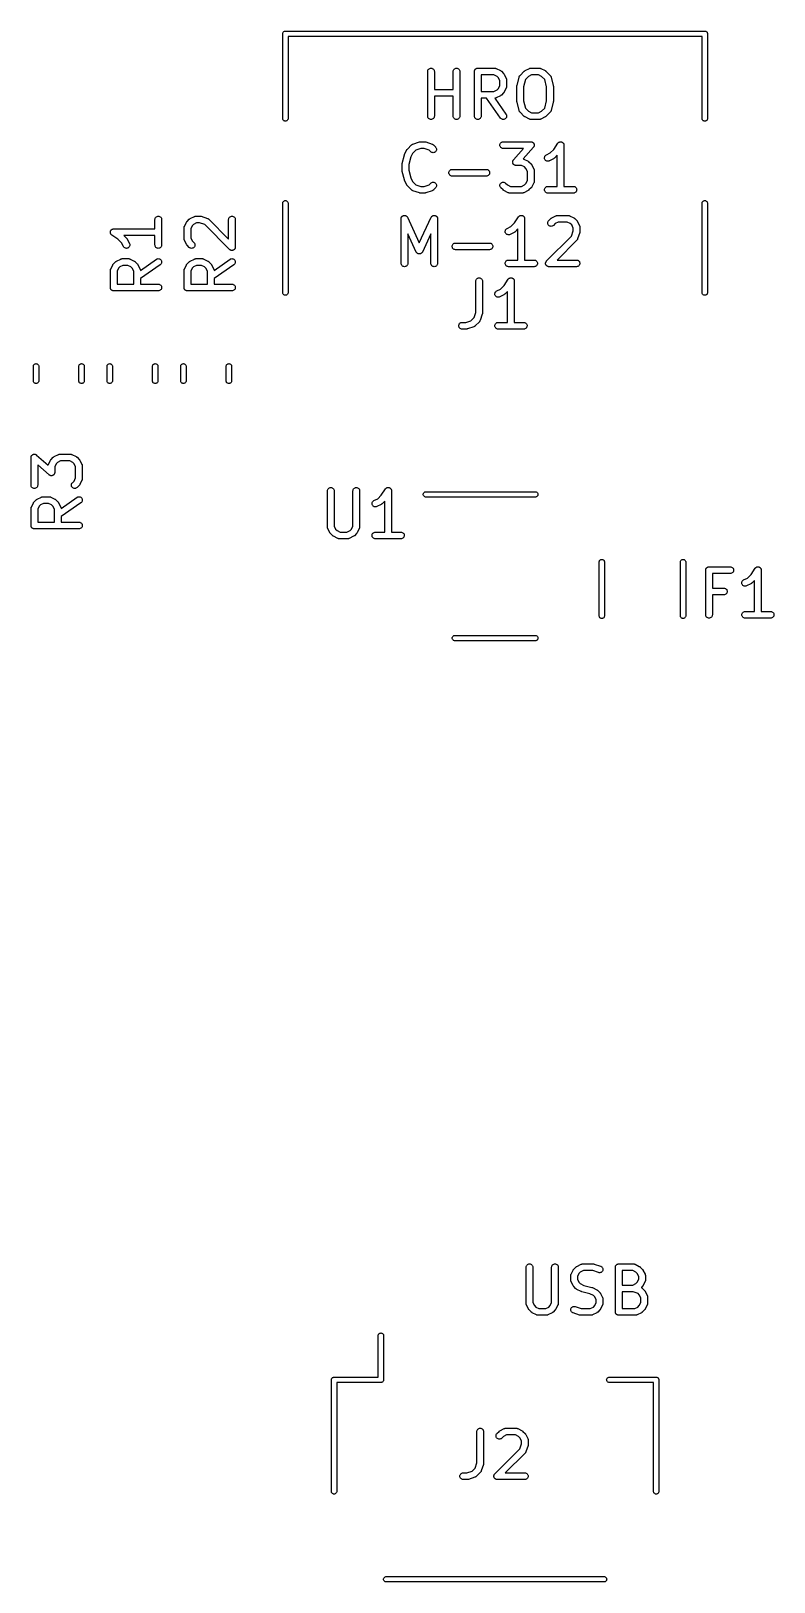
# Model space of a CAD drawing. Extents: x 20.4 to 37, y -52.7 to -18.
import ezdxf

# ---------------------------------------------------------------- set-up
doc = ezdxf.new("R2010")
doc.units = 0
doc.layers.add('BLACK', color=7, linetype='CONTINUOUS')

msp = doc.modelspace()

# ---------------------------------------------------------------- linework, layer by layer
at = {"layer": 'BLACK', "linetype": 'CONTINUOUS'}
for p, q in [((25.9991, -18.038), (26.0003, -18.0262)), ((25.9994, -18.041), (25.9991, -18.038)), ((25.9994, -19.9409), (25.9994, -18.041)), ((26.0003, -18.0262), (26.0037, -18.0149)), ((26.0037, -18.0149), (26.0093, -18.0045)), ((26.0093, -18.0045), (26.0168, -17.9954)), ((26.0168, -17.9954), (26.0259, -17.9879)), ((26.0259, -17.9879), (26.0363, -17.9823)), ((26.0363, -17.9823), (26.0476, -17.9789)), ((26.0476, -17.9789), (26.0565, -17.978)), ((26.0565, -17.978), (26.0594, -17.9777)), ((26.0565, -17.978), (26.0565, -17.978)), ((26.0594, -17.9777), (26.0623, -17.978)), ((26.0623, -17.978), (35.4565, -17.978)), ((35.4565, -17.978), (35.4594, -17.9777)), ((35.4594, -17.9777), (35.4623, -17.978)), ((35.4623, -17.978), (35.4712, -17.9789)), ((35.4712, -17.9789), (35.4825, -17.9823)), ((35.4825, -17.9823), (35.4929, -17.9879)), ((35.4929, -17.9879), (35.502, -17.9954)), ((35.502, -17.9954), (35.5095, -18.0045)), ((35.5095, -18.0045), (35.5151, -18.0149)), ((35.5151, -18.0149), (35.5185, -18.0262)), ((35.5185, -18.0262), (35.5197, -18.038)), ((35.5197, -18.038), (35.5194, -18.0409)), ((35.5194, -18.0409), (35.5194, -19.9409)), ((35.3994, -18.098), (26.1194, -18.098)), ((26.1194, -18.098), (26.1194, -19.9409)), ((35.3994, -19.9409), (35.3994, -18.098)), ((29.2479, -18.8833), (29.2495, -18.8688)), ((29.2479, -18.8844), (29.2479, -18.8833)), ((29.2479, -19.8844), (29.2479, -18.8844)), ((29.2495, -18.8688), (29.2539, -18.8548)), ((29.2539, -18.8548), (29.261, -18.842)), ((29.261, -18.842), (29.2704, -18.8308)), ((29.2704, -18.8308), (29.2818, -18.8216)), ((29.2818, -18.8216), (29.2948, -18.8148)), ((29.2948, -18.8148), (29.3088, -18.8107)), ((29.3088, -18.8107), (29.3234, -18.8094)), ((29.3234, -18.8094), (29.338, -18.8109)), ((29.338, -18.8109), (29.3519, -18.8152)), ((29.3519, -18.8152), (29.3648, -18.8222)), ((29.3648, -18.8222), (29.3761, -18.8315)), ((29.3761, -18.8315), (29.3853, -18.8429)), ((29.3853, -18.8429), (29.3922, -18.8558)), ((29.3922, -18.8558), (29.3964, -18.8698)), ((29.3964, -18.8698), (29.3979, -18.8844)), ((29.3979, -18.8844), (29.3979, -19.2856)), ((29.8193, -18.8833), (29.8209, -18.8688)), ((29.8193, -18.8844), (29.8193, -18.8833)), ((29.8193, -19.2856), (29.8193, -18.8844)), ((29.8209, -18.8688), (29.8254, -18.8548)), ((29.8254, -18.8548), (29.8324, -18.842)), ((29.8324, -18.842), (29.8418, -18.8308)), ((29.8418, -18.8308), (29.8532, -18.8216)), ((29.8532, -18.8216), (29.8662, -18.8148)), ((29.8662, -18.8148), (29.8803, -18.8107)), ((29.8803, -18.8107), (29.8948, -18.8094)), ((29.8948, -18.8094), (29.9094, -18.8109)), ((29.9094, -18.8109), (29.9234, -18.8152)), ((29.9234, -18.8152), (29.9362, -18.8222)), ((29.9362, -18.8222), (29.9475, -18.8315)), ((29.9475, -18.8315), (29.9568, -18.8429)), ((29.9568, -18.8429), (29.9636, -18.8558)), ((29.9636, -18.8558), (29.9679, -18.8698)), ((29.9679, -18.8698), (29.9693, -18.8844)), ((29.9693, -18.8844), (29.9693, -19.8844)), ((30.2955, -18.8833), (30.2963, -18.8763)), ((30.2955, -18.8838), (30.2955, -18.8833)), ((30.2955, -18.8839), (30.2955, -18.8838)), ((30.2955, -18.8844), (30.2955, -18.8839)), ((30.2955, -18.8839), (30.2955, -18.8839)), ((30.2955, -19.8844), (30.2955, -18.8844)), ((30.2963, -18.8763), (30.297, -18.8693)), ((30.297, -18.8693), (30.2971, -18.869)), ((30.2971, -18.8688), (30.2993, -18.8621)), ((30.2971, -18.869), (30.2971, -18.8688)), ((30.2993, -18.8621), (30.3014, -18.8553)), ((30.3014, -18.8553), (30.3015, -18.8551)), ((30.3015, -18.8551), (30.3016, -18.8548)), ((30.3016, -18.8548), (30.305, -18.8486)), ((30.305, -18.8486), (30.3083, -18.8424)), ((30.3083, -18.8424), (30.3085, -18.8422)), ((30.3085, -18.8422), (30.3086, -18.842)), ((30.3086, -18.842), (30.3132, -18.8366)), ((30.3132, -18.8366), (30.3176, -18.8312)), ((30.3176, -18.8312), (30.3179, -18.831)), ((30.3179, -18.831), (30.318, -18.8308)), ((30.318, -18.8308), (30.3235, -18.8264)), ((30.3235, -18.8264), (30.329, -18.8219)), ((30.329, -18.8219), (30.3292, -18.8218)), ((30.3292, -18.8218), (30.3294, -18.8216)), ((30.3294, -18.8216), (30.3357, -18.8184)), ((30.3357, -18.8184), (30.3419, -18.815)), ((30.3419, -18.815), (30.3422, -18.815)), ((30.3422, -18.815), (30.3424, -18.8148)), ((30.3424, -18.8148), (30.3492, -18.8128)), ((30.3492, -18.8128), (30.3559, -18.8108)), ((30.3559, -18.8108), (30.3562, -18.8108)), ((30.3562, -18.8108), (30.3564, -18.8107)), ((30.3564, -18.8107), (30.3635, -18.8101)), ((30.3635, -18.8101), (30.3705, -18.8094)), ((30.3705, -18.8094), (30.7514, -18.8094)), ((30.4455, -18.9594), (30.4455, -19.3332)), ((30.7337, -18.9594), (30.4455, -18.9594)), ((30.8023, -18.9936), (30.7337, -18.9594)), ((30.7514, -18.8094), (30.7525, -18.8094)), ((30.7525, -18.8094), (30.7547, -18.8096)), ((30.7547, -18.8096), (30.7569, -18.8096)), ((30.7569, -18.8096), (30.762, -18.8104)), ((30.762, -18.8104), (30.767, -18.811)), ((30.767, -18.811), (30.7691, -18.8117)), ((30.7691, -18.8117), (30.7713, -18.8121)), ((30.7713, -18.8121), (30.7761, -18.8139)), ((30.7761, -18.8139), (30.781, -18.8154)), ((30.781, -18.8154), (30.7829, -18.8165)), ((30.7829, -18.8165), (30.785, -18.8173)), ((30.785, -18.8173), (30.8802, -18.8649)), ((30.8327, -19.024), (30.8023, -18.9936)), ((30.8669, -19.0926), (30.8327, -19.024)), ((30.8669, -19.2), (30.8669, -19.0926)), ((30.8802, -18.8649), (30.8812, -18.8654)), ((30.8812, -18.8654), (30.8847, -18.8677)), ((30.8847, -18.8677), (30.8884, -18.8697)), ((30.8884, -18.8697), (30.8908, -18.8717)), ((30.8908, -18.8717), (30.8934, -18.8734)), ((30.8934, -18.8734), (30.8965, -18.8763)), ((30.8965, -18.8763), (30.8997, -18.879)), ((30.8997, -18.879), (30.9473, -18.9266)), ((30.9473, -18.9266), (30.9481, -18.9273)), ((30.9481, -18.9273), (30.9507, -18.9306)), ((30.9507, -18.9306), (30.9536, -18.9337)), ((30.9536, -18.9337), (30.9553, -18.9363)), ((30.9553, -18.9363), (30.9572, -18.9388)), ((30.9572, -18.9388), (30.9591, -18.9425)), ((30.9591, -18.9425), (30.9614, -18.9461)), ((30.9614, -18.9461), (31.009, -19.0413)), ((31.009, -19.0413), (31.0095, -19.0423)), ((31.0095, -19.0423), (31.0102, -19.0443)), ((31.0102, -19.0443), (31.0113, -19.0463)), ((31.0113, -19.0463), (31.0127, -19.0512)), ((31.0127, -19.0512), (31.0145, -19.056)), ((31.0145, -19.056), (31.0149, -19.0582)), ((31.0149, -19.0582), (31.0155, -19.0603)), ((31.0155, -19.0603), (31.016, -19.0654)), ((31.016, -19.0654), (31.0168, -19.0705)), ((31.0168, -19.0705), (31.0167, -19.0727)), ((31.0167, -19.0727), (31.0169, -19.0749)), ((31.0169, -19.0749), (31.0169, -19.2177)), ((31.2501, -19.1995), (31.2977, -19.009)), ((31.2977, -19.009), (31.298, -19.008)), ((31.298, -19.008), (31.2998, -19.0033)), ((31.2998, -19.0033), (31.3013, -18.9984)), ((31.3013, -18.9984), (31.3023, -18.9964)), ((31.3023, -18.9964), (31.3031, -18.9943)), ((31.3031, -18.9943), (31.3058, -18.99)), ((31.3058, -18.99), (31.3082, -18.9855)), ((31.3082, -18.9855), (31.3096, -18.9838)), ((31.3096, -18.9838), (31.3108, -18.9819)), ((31.3108, -18.9819), (31.3142, -18.9781)), ((31.3142, -18.9781), (31.3175, -18.9742)), ((31.3175, -18.9742), (31.4127, -18.879)), ((31.4382, -19.0656), (31.3979, -19.2269)), ((31.4127, -18.879), (31.4134, -18.8782)), ((31.4134, -18.8782), (31.4167, -18.8756)), ((31.4167, -18.8756), (31.4198, -18.8727)), ((31.4198, -18.8727), (31.4224, -18.871)), ((31.4224, -18.871), (31.4249, -18.8691)), ((31.4249, -18.8691), (31.4286, -18.8672)), ((31.4286, -18.8672), (31.4322, -18.8649)), ((31.4322, -18.8649), (31.5274, -18.8173)), ((31.5102, -18.9936), (31.4382, -19.0656)), ((31.5787, -18.9594), (31.5102, -18.9936)), ((31.5274, -18.8173), (31.5284, -18.8168)), ((31.5284, -18.8168), (31.5304, -18.8161)), ((31.5304, -18.8161), (31.5324, -18.815)), ((31.5324, -18.815), (31.5373, -18.8136)), ((31.5373, -18.8136), (31.5421, -18.8118)), ((31.5421, -18.8118), (31.5443, -18.8114)), ((31.5443, -18.8114), (31.5464, -18.8108)), ((31.5464, -18.8108), (31.5515, -18.8103)), ((31.5515, -18.8103), (31.5566, -18.8095)), ((31.5566, -18.8095), (31.5588, -18.8096)), ((31.5588, -18.8096), (31.561, -18.8094)), ((31.561, -18.8094), (31.7514, -18.8094)), ((31.7337, -18.9594), (31.5787, -18.9594)), ((31.8023, -18.9936), (31.7337, -18.9594)), ((31.7514, -18.8094), (31.7525, -18.8094)), ((31.7525, -18.8094), (31.7547, -18.8096)), ((31.7547, -18.8096), (31.7569, -18.8096)), ((31.7569, -18.8096), (31.762, -18.8104)), ((31.762, -18.8104), (31.767, -18.811)), ((31.767, -18.811), (31.7691, -18.8117)), ((31.7691, -18.8117), (31.7713, -18.8121)), ((31.7713, -18.8121), (31.7761, -18.8139)), ((31.7761, -18.8139), (31.781, -18.8154)), ((31.781, -18.8154), (31.7829, -18.8165)), ((31.7829, -18.8165), (31.785, -18.8173)), ((31.785, -18.8173), (31.8802, -18.8649)), ((31.8742, -19.0656), (31.8023, -18.9936)), ((31.9145, -19.2269), (31.8742, -19.0656)), ((31.8802, -18.8649), (31.8812, -18.8654)), ((31.8812, -18.8654), (31.8847, -18.8677)), ((31.8847, -18.8677), (31.8884, -18.8697)), ((31.8884, -18.8697), (31.8908, -18.8717)), ((31.8908, -18.8717), (31.8934, -18.8734)), ((31.8934, -18.8734), (31.8965, -18.8763)), ((31.8965, -18.8763), (31.8997, -18.879)), ((31.8997, -18.879), (31.995, -18.9742)), ((31.995, -18.9742), (31.9957, -18.9749)), ((31.9957, -18.9749), (31.9989, -18.9789)), ((31.9989, -18.9789), (32.0023, -18.9827)), ((32.0023, -18.9827), (32.0034, -18.9846)), ((32.0034, -18.9846), (32.0048, -18.9864)), ((32.0048, -18.9864), (32.0072, -18.9909)), ((32.0072, -18.9909), (32.0098, -18.9953)), ((32.0098, -18.9953), (32.0105, -18.9974)), ((32.0105, -18.9974), (32.0116, -18.9994)), ((32.0116, -18.9994), (32.013, -19.0043)), ((32.013, -19.0043), (32.0147, -19.009)), ((32.0147, -19.009), (32.0623, -19.1995)), ((29.3979, -19.2856), (29.8193, -19.2856)), ((29.8193, -19.4356), (29.3979, -19.4356)), ((29.3979, -19.4356), (29.3979, -19.8844)), ((29.8193, -19.8844), (29.8193, -19.4356)), ((30.4455, -19.3332), (30.7337, -19.3332)), ((30.7337, -19.3332), (30.8023, -19.2989)), ((30.8802, -19.4277), (30.785, -19.4753)), ((30.8023, -19.2989), (30.8327, -19.2685)), ((30.8327, -19.2685), (30.8669, -19.2)), ((30.8838, -19.4254), (30.8802, -19.4277)), ((30.8875, -19.4235), (30.8838, -19.4254)), ((30.89, -19.4215), (30.8875, -19.4235)), ((30.8926, -19.4199), (30.89, -19.4215)), ((30.8957, -19.417), (30.8926, -19.4199)), ((30.899, -19.4143), (30.8957, -19.417)), ((30.8997, -19.4136), (30.899, -19.4143)), ((30.9473, -19.366), (30.8997, -19.4136)), ((30.95, -19.3627), (30.9473, -19.366)), ((30.9529, -19.3597), (30.95, -19.3627)), ((30.9546, -19.3571), (30.9529, -19.3597)), ((30.9566, -19.3547), (30.9546, -19.3571)), ((30.9586, -19.351), (30.9566, -19.3547)), ((30.9609, -19.3474), (30.9586, -19.351)), ((30.9614, -19.3465), (30.9609, -19.3474)), ((31.009, -19.2513), (30.9614, -19.3465)), ((31.0098, -19.2492), (31.009, -19.2513)), ((31.0109, -19.2473), (31.0098, -19.2492)), ((31.0124, -19.2424), (31.0109, -19.2473)), ((31.0142, -19.2376), (31.0124, -19.2424)), ((31.0146, -19.2354), (31.0142, -19.2376)), ((31.0153, -19.2333), (31.0146, -19.2354)), ((31.0159, -19.2282), (31.0153, -19.2333)), ((31.0167, -19.2232), (31.0159, -19.2282)), ((31.0169, -19.2188), (31.0167, -19.221)), ((31.0167, -19.221), (31.0167, -19.2232)), ((31.0169, -19.2177), (31.0169, -19.2188)), ((31.2479, -19.2167), (31.248, -19.2153)), ((31.2479, -19.2177), (31.2479, -19.2167)), ((31.2479, -19.551), (31.2479, -19.2177)), ((31.248, -19.214), (31.2488, -19.2081)), ((31.248, -19.2153), (31.248, -19.214)), ((31.2488, -19.2081), (31.2495, -19.2021)), ((31.2495, -19.2021), (31.2499, -19.2008)), ((31.2499, -19.2008), (31.2501, -19.1995)), ((31.3979, -19.2269), (31.3979, -19.5418)), ((31.9145, -19.5418), (31.9145, -19.2269)), ((32.0623, -19.1995), (32.0626, -19.2005)), ((32.0626, -19.2005), (32.0627, -19.2019)), ((32.0627, -19.2019), (32.0631, -19.2031)), ((32.0631, -19.2031), (32.0637, -19.2091)), ((32.0637, -19.2091), (32.0645, -19.215)), ((32.0645, -19.215), (32.0644, -19.2164)), ((32.0644, -19.2164), (32.0645, -19.2177)), ((32.0645, -19.2177), (32.0645, -19.551)), ((30.5695, -19.4832), (30.4455, -19.4832)), ((30.4455, -19.4832), (30.4455, -19.8844)), ((30.8805, -19.9274), (30.5695, -19.4832)), ((30.7536, -19.483), (30.7526, -19.4831)), ((30.7526, -19.4831), (31.0034, -19.8414)), ((30.7558, -19.4831), (30.7536, -19.483)), ((30.7609, -19.4823), (30.7558, -19.4831)), ((30.766, -19.4818), (30.7609, -19.4823)), ((30.7681, -19.4811), (30.766, -19.4818)), ((30.7703, -19.4808), (30.7681, -19.4811)), ((30.7751, -19.479), (30.7703, -19.4808)), ((30.78, -19.4775), (30.7751, -19.479)), ((30.782, -19.4765), (30.78, -19.4775)), ((30.784, -19.4757), (30.782, -19.4765)), ((30.785, -19.4753), (30.784, -19.4757)), ((31.248, -19.5524), (31.2479, -19.551)), ((31.2479, -19.5537), (31.248, -19.5524)), ((31.2487, -19.5596), (31.2479, -19.5537)), ((31.2493, -19.5656), (31.2487, -19.5596)), ((31.2497, -19.5669), (31.2493, -19.5656)), ((31.2499, -19.5682), (31.2497, -19.5669)), ((31.2501, -19.5692), (31.2499, -19.5682)), ((31.2977, -19.7597), (31.2501, -19.5692)), ((31.2994, -19.7645), (31.2977, -19.7597)), ((31.3009, -19.7694), (31.2994, -19.7645)), ((31.3019, -19.7714), (31.3009, -19.7694)), ((31.3027, -19.7735), (31.3019, -19.7714)), ((31.3053, -19.7779), (31.3027, -19.7735)), ((31.3076, -19.7824), (31.3053, -19.7779)), ((31.309, -19.7841), (31.3076, -19.7824)), ((31.3102, -19.7861), (31.309, -19.7841)), ((31.3136, -19.7898), (31.3102, -19.7861)), ((31.3167, -19.7938), (31.3136, -19.7898)), ((31.3175, -19.7946), (31.3167, -19.7938)), ((31.4127, -19.8898), (31.3175, -19.7946)), ((31.3979, -19.5418), (31.4382, -19.7032)), ((31.4382, -19.7032), (31.5102, -19.7751)), ((31.5102, -19.7751), (31.5787, -19.8094)), ((31.5787, -19.8094), (31.7337, -19.8094)), ((31.7337, -19.8094), (31.8023, -19.7751)), ((31.8023, -19.7751), (31.8742, -19.7032)), ((31.8742, -19.7032), (31.9145, -19.5418)), ((31.995, -19.7946), (31.8997, -19.8898)), ((31.9982, -19.7906), (31.995, -19.7946)), ((32.0016, -19.7869), (31.9982, -19.7906)), ((32.0028, -19.785), (32.0016, -19.7869)), ((32.0042, -19.7832), (32.0028, -19.785)), ((32.0066, -19.7788), (32.0042, -19.7832)), ((32.0093, -19.7744), (32.0066, -19.7788)), ((32.0101, -19.7723), (32.0093, -19.7744)), ((32.0112, -19.7703), (32.0101, -19.7723)), ((32.0126, -19.7655), (32.0112, -19.7703)), ((32.0144, -19.7607), (32.0126, -19.7655)), ((32.0147, -19.7597), (32.0144, -19.7607)), ((32.0623, -19.5692), (32.0147, -19.7597)), ((32.0625, -19.5679), (32.0623, -19.5692)), ((32.0629, -19.5666), (32.0625, -19.5679)), ((32.0636, -19.5607), (32.0629, -19.5666)), ((32.0645, -19.5548), (32.0636, -19.5607)), ((32.0645, -19.5521), (32.0644, -19.5534)), ((32.0644, -19.5534), (32.0645, -19.5548)), ((32.0645, -19.551), (32.0645, -19.5521)), ((26.0003, -19.9498), (25.9994, -19.9409)), ((26.0037, -19.9611), (26.0003, -19.9498)), ((26.0093, -19.9715), (26.0037, -19.9611)), ((26.0168, -19.9806), (26.0093, -19.9715)), ((26.0259, -19.9881), (26.0168, -19.9806)), ((26.0363, -19.9937), (26.0259, -19.9881)), ((26.0476, -19.9971), (26.0363, -19.9937)), ((26.0594, -19.9983), (26.0476, -19.9971)), ((26.0712, -19.9971), (26.0594, -19.9983)), ((26.0825, -19.9937), (26.0712, -19.9971)), ((26.0929, -19.9881), (26.0825, -19.9937)), ((26.102, -19.9806), (26.0929, -19.9881)), ((26.1095, -19.9715), (26.102, -19.9806)), ((26.1151, -19.9611), (26.1095, -19.9715)), ((26.1185, -19.9498), (26.1151, -19.9611)), ((26.1194, -19.9409), (26.1185, -19.9498)), ((29.2493, -19.8989), (29.2479, -19.8844)), ((29.2535, -19.913), (29.2493, -19.8989)), ((29.2604, -19.9259), (29.2535, -19.913)), ((29.2697, -19.9372), (29.2604, -19.9259)), ((29.2809, -19.9466), (29.2697, -19.9372)), ((29.2938, -19.9535), (29.2809, -19.9466)), ((29.3078, -19.9578), (29.2938, -19.9535)), ((29.3224, -19.9594), (29.3078, -19.9578)), ((29.3369, -19.9581), (29.3224, -19.9594)), ((29.351, -19.9539), (29.3369, -19.9581)), ((29.3639, -19.9471), (29.351, -19.9539)), ((29.3754, -19.938), (29.3639, -19.9471)), ((29.3848, -19.9268), (29.3754, -19.938)), ((29.3918, -19.9139), (29.3848, -19.9268)), ((29.3962, -19.9), (29.3918, -19.9139)), ((29.3979, -19.8854), (29.3962, -19.9)), ((29.3979, -19.8844), (29.3979, -19.8854)), ((29.8207, -19.8989), (29.8193, -19.8844)), ((29.825, -19.913), (29.8207, -19.8989)), ((29.8318, -19.9259), (29.825, -19.913)), ((29.8411, -19.9372), (29.8318, -19.9259)), ((29.8524, -19.9466), (29.8411, -19.9372)), ((29.8652, -19.9535), (29.8524, -19.9466)), ((29.8792, -19.9578), (29.8652, -19.9535)), ((29.8938, -19.9594), (29.8792, -19.9578)), ((29.9084, -19.9581), (29.8938, -19.9594)), ((29.9224, -19.9539), (29.9084, -19.9581)), ((29.9354, -19.9471), (29.9224, -19.9539)), ((29.9468, -19.938), (29.9354, -19.9471)), ((29.9562, -19.9268), (29.9468, -19.938)), ((29.9632, -19.9139), (29.9562, -19.9268)), ((29.9677, -19.9), (29.9632, -19.9139)), ((29.9693, -19.8854), (29.9677, -19.9)), ((29.9693, -19.8844), (29.9693, -19.8854)), ((30.2969, -19.8989), (30.2955, -19.8844)), ((30.3012, -19.913), (30.2969, -19.8989)), ((30.308, -19.9259), (30.3012, -19.913)), ((30.3173, -19.9372), (30.308, -19.9259)), ((30.3286, -19.9466), (30.3173, -19.9372)), ((30.3414, -19.9535), (30.3286, -19.9466)), ((30.3554, -19.9578), (30.3414, -19.9535)), ((30.37, -19.9594), (30.3554, -19.9578)), ((30.3845, -19.9581), (30.37, -19.9594)), ((30.3986, -19.9539), (30.3845, -19.9581)), ((30.4116, -19.9471), (30.3986, -19.9539)), ((30.423, -19.938), (30.4116, -19.9471)), ((30.4324, -19.9268), (30.423, -19.938)), ((30.4394, -19.9139), (30.4324, -19.9268)), ((30.4439, -19.9), (30.4394, -19.9139)), ((30.4455, -19.8854), (30.4439, -19.9)), ((30.4455, -19.8844), (30.4455, -19.8854)), ((30.89, -19.9385), (30.8805, -19.9274)), ((30.9015, -19.9476), (30.89, -19.9385)), ((30.9145, -19.9542), (30.9015, -19.9476)), ((30.9286, -19.9582), (30.9145, -19.9542)), ((30.9432, -19.9594), (30.9286, -19.9582)), ((30.9578, -19.9577), (30.9432, -19.9594)), ((30.9717, -19.9532), (30.9578, -19.9577)), ((30.9845, -19.9461), (30.9717, -19.9532)), ((30.9957, -19.9367), (30.9845, -19.9461)), ((31.0048, -19.9252), (30.9957, -19.9367)), ((31.0034, -19.8414), (31.004, -19.8422)), ((31.004, -19.8422), (31.011, -19.8551)), ((31.0116, -19.9122), (31.0048, -19.9252)), ((31.011, -19.8551), (31.0153, -19.8691)), ((31.0156, -19.8982), (31.0116, -19.9122)), ((31.0153, -19.8691), (31.0169, -19.8836)), ((31.0169, -19.8836), (31.0156, -19.8982)), ((31.416, -19.8925), (31.4127, -19.8898)), ((31.419, -19.8954), (31.416, -19.8925)), ((31.4216, -19.8971), (31.419, -19.8954)), ((31.424, -19.8991), (31.4216, -19.8971)), ((31.4277, -19.9011), (31.424, -19.8991)), ((31.4313, -19.9034), (31.4277, -19.9011)), ((31.4322, -19.9038), (31.4313, -19.9034)), ((31.5274, -19.9515), (31.4322, -19.9038)), ((31.5295, -19.9523), (31.5274, -19.9515)), ((31.5314, -19.9533), (31.5295, -19.9523)), ((31.5363, -19.9549), (31.5314, -19.9533)), ((31.5411, -19.9567), (31.5363, -19.9549)), ((31.5433, -19.9571), (31.5411, -19.9567)), ((31.5454, -19.9577), (31.5433, -19.9571)), ((31.5505, -19.9583), (31.5454, -19.9577)), ((31.5555, -19.9592), (31.5505, -19.9583)), ((31.5577, -19.9591), (31.5555, -19.9592)), ((31.5599, -19.9594), (31.5577, -19.9591)), ((31.561, -19.9594), (31.5599, -19.9594)), ((31.7514, -19.9594), (31.561, -19.9594)), ((31.7536, -19.9592), (31.7514, -19.9594)), ((31.7558, -19.9593), (31.7536, -19.9592)), ((31.7609, -19.9585), (31.7558, -19.9593)), ((31.766, -19.958), (31.7609, -19.9585)), ((31.7681, -19.9573), (31.766, -19.958)), ((31.7703, -19.957), (31.7681, -19.9573)), ((31.7751, -19.9552), (31.7703, -19.957)), ((31.78, -19.9537), (31.7751, -19.9552)), ((31.782, -19.9527), (31.78, -19.9537)), ((31.784, -19.9519), (31.782, -19.9527)), ((31.785, -19.9515), (31.784, -19.9519)), ((31.8802, -19.9038), (31.785, -19.9515)), ((31.8838, -19.9016), (31.8802, -19.9038)), ((31.8875, -19.8997), (31.8838, -19.9016)), ((31.89, -19.8977), (31.8875, -19.8997)), ((31.8926, -19.8961), (31.89, -19.8977)), ((31.8957, -19.8932), (31.8926, -19.8961)), ((31.899, -19.8905), (31.8957, -19.8932)), ((31.8997, -19.8898), (31.899, -19.8905)), ((35.4003, -19.9498), (35.3994, -19.9409)), ((35.4037, -19.9611), (35.4003, -19.9498)), ((35.4093, -19.9715), (35.4037, -19.9611)), ((35.4168, -19.9806), (35.4093, -19.9715)), ((35.4259, -19.9881), (35.4168, -19.9806)), ((35.4363, -19.9937), (35.4259, -19.9881)), ((35.4476, -19.9971), (35.4363, -19.9937)), ((35.4594, -19.9983), (35.4476, -19.9971)), ((35.4712, -19.9971), (35.4594, -19.9983)), ((35.4825, -19.9937), (35.4712, -19.9971)), ((35.4929, -19.9881), (35.4825, -19.9937)), ((35.502, -19.9806), (35.4929, -19.9881)), ((35.5095, -19.9715), (35.502, -19.9806)), ((35.5151, -19.9611), (35.5095, -19.9715)), ((35.5185, -19.9498), (35.5151, -19.9611)), ((35.5194, -19.9409), (35.5185, -19.9498)), ((28.9182, -20.5108), (29.0611, -20.4632)), ((29.0611, -20.4632), (29.0621, -20.4629)), ((29.0621, -20.4629), (29.0662, -20.462)), ((29.0662, -20.462), (29.0702, -20.4608)), ((29.0702, -20.4608), (29.0733, -20.4605)), ((29.0733, -20.4605), (29.0764, -20.4599)), ((29.0764, -20.4599), (29.0806, -20.4598)), ((29.0806, -20.4598), (29.0848, -20.4594)), ((29.0848, -20.4594), (29.18, -20.4594)), ((29.18, -20.4594), (29.1811, -20.4594)), ((29.1811, -20.4594), (29.1853, -20.4599)), ((29.1853, -20.4599), (29.1895, -20.46)), ((29.1895, -20.46), (29.1925, -20.4607)), ((29.1925, -20.4607), (29.1956, -20.461)), ((29.1956, -20.461), (29.1996, -20.4623)), ((29.1996, -20.4623), (29.2037, -20.4632)), ((29.2037, -20.4632), (29.3466, -20.5108)), ((30.8685, -20.5193), (30.8728, -20.5053)), ((30.8728, -20.5053), (30.8797, -20.4924)), ((30.8797, -20.4924), (30.8891, -20.4812)), ((30.8891, -20.4812), (30.9004, -20.4719)), ((30.9004, -20.4719), (30.9133, -20.465)), ((30.9133, -20.465), (30.9274, -20.4608)), ((30.9274, -20.4608), (30.9419, -20.4594)), ((30.9419, -20.4594), (31.561, -20.4594)), ((31.561, -20.4594), (31.562, -20.4594)), ((31.562, -20.4594), (31.5667, -20.4599)), ((31.5667, -20.4599), (31.5714, -20.4601)), ((31.5714, -20.4601), (31.574, -20.4607)), ((31.574, -20.4607), (31.5766, -20.461)), ((31.5766, -20.461), (31.581, -20.4624)), ((31.581, -20.4624), (31.5856, -20.4635)), ((31.5856, -20.4635), (31.588, -20.4646)), ((31.588, -20.4646), (31.5905, -20.4654)), ((31.5905, -20.4654), (31.5946, -20.4677)), ((31.5946, -20.4677), (31.5989, -20.4697)), ((31.5989, -20.4697), (31.601, -20.4712)), ((31.601, -20.4712), (31.6033, -20.4725)), ((31.6033, -20.4725), (31.6069, -20.4755)), ((31.6069, -20.4755), (31.6108, -20.4783)), ((31.6108, -20.4783), (31.6125, -20.4802)), ((31.6125, -20.4802), (31.6146, -20.4819)), ((31.6146, -20.4819), (31.6175, -20.4856)), ((31.6175, -20.4856), (31.6207, -20.489)), ((31.6207, -20.489), (31.6221, -20.4913)), ((31.6221, -20.4913), (31.6237, -20.4933)), ((31.6237, -20.4933), (31.6259, -20.4975)), ((31.6259, -20.4975), (31.6284, -20.5015)), ((31.6284, -20.5015), (31.6293, -20.504)), ((31.6293, -20.504), (31.6305, -20.5063)), ((32.0741, -20.6295), (32.1652, -20.4928)), ((32.1652, -20.4928), (32.1657, -20.492)), ((32.1657, -20.492), (32.1658, -20.492)), ((32.1658, -20.4919), (32.1705, -20.4863)), ((32.1658, -20.492), (32.1658, -20.4919)), ((32.1658, -20.492), (32.1658, -20.492)), ((32.1705, -20.4863), (32.1752, -20.4808)), ((32.1752, -20.4807), (32.1811, -20.476)), ((32.1752, -20.4808), (32.1752, -20.4807)), ((32.1752, -20.4808), (32.1752, -20.4808)), ((32.1811, -20.476), (32.1866, -20.4716)), ((32.1866, -20.4716), (32.1866, -20.4716)), ((32.1866, -20.4716), (32.1867, -20.4716)), ((32.1867, -20.4716), (32.1935, -20.468)), ((32.1935, -20.468), (32.1995, -20.4648)), ((32.1995, -20.4648), (32.1996, -20.4648)), ((32.1996, -20.4648), (32.1997, -20.4648)), ((32.1997, -20.4648), (32.2069, -20.4627)), ((32.2069, -20.4627), (32.2136, -20.4607)), ((32.2136, -20.4607), (32.2136, -20.4607)), ((32.2136, -20.4607), (32.2137, -20.4607)), ((32.2137, -20.4607), (32.2209, -20.46)), ((32.2209, -20.46), (32.2282, -20.4594)), ((32.2282, -20.4594), (32.2283, -20.4594)), ((32.2282, -20.4594), (32.2282, -20.4594)), ((32.2283, -20.4594), (32.2358, -20.4602)), ((32.2358, -20.4602), (32.2427, -20.4609)), ((32.2427, -20.4609), (32.2428, -20.4609)), ((32.2428, -20.4609), (32.2428, -20.4609)), ((32.2428, -20.4609), (32.2502, -20.4632)), ((32.2502, -20.4632), (32.2567, -20.4652)), ((32.2567, -20.4652), (32.2568, -20.4653)), ((32.2568, -20.4653), (32.2568, -20.4653)), ((32.2568, -20.4653), (32.2633, -20.4688)), ((32.2633, -20.4688), (32.2696, -20.4722)), ((32.2696, -20.4722), (32.2696, -20.4722)), ((32.2696, -20.4722), (32.2697, -20.4723)), ((32.2697, -20.4723), (32.2753, -20.4769)), ((32.2753, -20.4769), (32.2809, -20.4815)), ((32.2809, -20.4815), (32.2809, -20.4816)), ((32.2809, -20.4816), (32.2809, -20.4816)), ((32.2809, -20.4816), (32.2858, -20.4876)), ((32.2858, -20.4876), (32.2901, -20.4929)), ((32.2901, -20.4929), (32.2901, -20.4929)), ((32.2901, -20.4929), (32.2902, -20.493)), ((32.2902, -20.493), (32.2939, -20.4999)), ((32.2939, -20.4999), (32.297, -20.5058)), ((28.6787, -20.9448), (28.7263, -20.7543)), ((28.7263, -20.7543), (28.7266, -20.7533)), ((28.7266, -20.7533), (28.7267, -20.7529)), ((28.7267, -20.7526), (28.7292, -20.7461)), ((28.7267, -20.7529), (28.7267, -20.7526)), ((28.7292, -20.7461), (28.7317, -20.7396)), ((28.7317, -20.7396), (28.7319, -20.7393)), ((28.7319, -20.7393), (28.732, -20.7389)), ((28.732, -20.7389), (28.7796, -20.6437)), ((28.7796, -20.6437), (28.7801, -20.6428)), ((28.7801, -20.6428), (28.7824, -20.6392)), ((28.7824, -20.6392), (28.7844, -20.6355)), ((28.7844, -20.6355), (28.7863, -20.6331)), ((28.7863, -20.6331), (28.788, -20.6305)), ((28.788, -20.6305), (28.791, -20.6275)), ((28.791, -20.6275), (28.7937, -20.6242)), ((28.7937, -20.6242), (28.8889, -20.529)), ((28.8698, -20.7987), (28.8264, -20.9722)), ((28.9083, -20.7217), (28.8698, -20.7987)), ((28.8889, -20.529), (28.8896, -20.5282)), ((28.8896, -20.5282), (28.8914, -20.5269)), ((28.8914, -20.5269), (28.8929, -20.5253)), ((28.8929, -20.5253), (28.8971, -20.5223)), ((28.8971, -20.5223), (28.9011, -20.5191)), ((28.9011, -20.5191), (28.903, -20.5181)), ((28.903, -20.5181), (28.9048, -20.5168)), ((28.9048, -20.5168), (28.9095, -20.5147)), ((28.9824, -20.6476), (28.9083, -20.7217)), ((28.9095, -20.5147), (28.9141, -20.5124)), ((28.9141, -20.5124), (28.9162, -20.5117)), ((28.9162, -20.5117), (28.9182, -20.5108)), ((29.097, -20.6094), (28.9824, -20.6476)), ((29.1678, -20.6094), (29.097, -20.6094)), ((29.2824, -20.6476), (29.1678, -20.6094)), ((29.3175, -20.6827), (29.2824, -20.6476)), ((29.3288, -20.6919), (29.3175, -20.6827)), ((29.3417, -20.6989), (29.3288, -20.6919)), ((29.3557, -20.7031), (29.3417, -20.6989)), ((29.3466, -20.5108), (29.3476, -20.5112)), ((29.3476, -20.5112), (29.3496, -20.5121)), ((29.3496, -20.5121), (29.3517, -20.5128)), ((29.3517, -20.5128), (29.3562, -20.5152)), ((29.3702, -20.7046), (29.3557, -20.7031)), ((29.3562, -20.5152), (29.3609, -20.5173)), ((29.3609, -20.5173), (29.3627, -20.5186)), ((29.3627, -20.5186), (29.3646, -20.5197)), ((29.3646, -20.5197), (29.3686, -20.5229)), ((29.3686, -20.5229), (29.3727, -20.5259)), ((29.3848, -20.7032), (29.3702, -20.7046)), ((29.3727, -20.5259), (29.3742, -20.5276)), ((29.3742, -20.5276), (29.3759, -20.529)), ((29.3759, -20.529), (29.4235, -20.5766)), ((29.3988, -20.6991), (29.3848, -20.7032)), ((29.4118, -20.6922), (29.3988, -20.6991)), ((29.4232, -20.683), (29.4118, -20.6922)), ((29.4325, -20.6718), (29.4232, -20.683)), ((29.4235, -20.5766), (29.4243, -20.5773)), ((29.4243, -20.5773), (29.4334, -20.5888)), ((29.4395, -20.6589), (29.4325, -20.6718)), ((29.4334, -20.5888), (29.4401, -20.6018)), ((29.4439, -20.645), (29.4395, -20.6589)), ((29.4401, -20.6018), (29.4442, -20.6158)), ((29.4455, -20.6304), (29.4439, -20.645)), ((29.4442, -20.6158), (29.4455, -20.6304)), ((30.8669, -20.5339), (30.8685, -20.5193)), ((30.8683, -20.5484), (30.8669, -20.5339)), ((30.8724, -20.5625), (30.8683, -20.5484)), ((30.8792, -20.5754), (30.8724, -20.5625)), ((30.8883, -20.5869), (30.8792, -20.5754)), ((30.8995, -20.5963), (30.8883, -20.5869)), ((30.9124, -20.6033), (30.8995, -20.5963)), ((30.9263, -20.6077), (30.9124, -20.6033)), ((30.9409, -20.6094), (30.9263, -20.6077)), ((30.9419, -20.6094), (30.9409, -20.6094)), ((31.3957, -20.6094), (30.9419, -20.6094)), ((31.1712, -20.8659), (31.3957, -20.6094)), ((31.6174, -20.5838), (31.3905, -20.8431)), ((31.3905, -20.8431), (31.3952, -20.8448)), ((31.3952, -20.8448), (31.4, -20.8464)), ((31.4, -20.8464), (31.402, -20.8475)), ((31.402, -20.8475), (31.404, -20.8483)), ((31.404, -20.8483), (31.4993, -20.8959)), ((31.6202, -20.5799), (31.6174, -20.5838)), ((31.6231, -20.5763), (31.6202, -20.5799)), ((31.6244, -20.574), (31.6231, -20.5763)), ((31.6259, -20.5719), (31.6244, -20.574)), ((31.6279, -20.5676), (31.6259, -20.5719)), ((31.6301, -20.5634), (31.6279, -20.5676)), ((31.6309, -20.5609), (31.6301, -20.5634)), ((31.6305, -20.5063), (31.6318, -20.5108)), ((31.632, -20.5585), (31.6309, -20.5609)), ((31.6318, -20.5108), (31.6335, -20.5152)), ((31.633, -20.554), (31.632, -20.5585)), ((31.6344, -20.5495), (31.633, -20.554)), ((31.6335, -20.5152), (31.6339, -20.5178)), ((31.6339, -20.5178), (31.6346, -20.5203)), ((31.6347, -20.5468), (31.6344, -20.5495)), ((31.6346, -20.5203), (31.6351, -20.525)), ((31.6353, -20.5443), (31.6347, -20.5468)), ((31.6351, -20.525), (31.6358, -20.5297)), ((31.6355, -20.5396), (31.6353, -20.5443)), ((31.636, -20.5349), (31.6355, -20.5396)), ((31.6358, -20.5297), (31.6357, -20.5323)), ((31.6357, -20.5323), (31.636, -20.5349)), ((31.8671, -20.825), (31.8676, -20.8104)), ((31.8695, -20.8395), (31.8671, -20.825)), ((31.8676, -20.8104), (31.8709, -20.7961)), ((31.8746, -20.8532), (31.8695, -20.8395)), ((31.8709, -20.7961), (31.8769, -20.7828)), ((31.8769, -20.7828), (31.8853, -20.7709)), ((31.8853, -20.7709), (31.896, -20.7608)), ((31.896, -20.7608), (31.9084, -20.753)), ((31.9084, -20.753), (31.9927, -20.7108)), ((32.0707, -20.8396), (31.9755, -20.8872)), ((31.9927, -20.7108), (32.0741, -20.6295)), ((32.0743, -20.8373), (32.0707, -20.8396)), ((32.078, -20.8354), (32.0743, -20.8373)), ((32.0804, -20.8334), (32.078, -20.8354)), ((32.0831, -20.8318), (32.0804, -20.8334)), ((32.0862, -20.8289), (32.0831, -20.8318)), ((32.0894, -20.8262), (32.0862, -20.8289)), ((32.0902, -20.8255), (32.0894, -20.8262)), ((32.1526, -20.7631), (32.0902, -20.8255)), ((32.1526, -21.4594), (32.1526, -20.7631)), ((32.297, -20.5058), (32.297, -20.5059)), ((32.297, -20.5059), (32.297, -20.5059)), ((32.297, -20.5059), (32.2991, -20.513)), ((32.2991, -20.513), (32.3012, -20.5198)), ((32.3012, -20.5198), (32.3012, -20.5199)), ((32.3012, -20.5199), (32.3012, -20.5199)), ((32.3012, -20.5199), (32.3019, -20.5273)), ((32.3019, -20.5273), (32.3026, -20.5344)), ((32.3026, -20.5344), (32.3026, -21.4594)), ((28.6764, -20.963), (28.6765, -20.9619)), ((28.6764, -21.1058), (28.6764, -20.963)), ((28.6766, -21.1071), (28.6764, -21.1058)), ((28.6765, -20.9592), (28.6774, -20.9533)), ((28.6766, -20.9606), (28.6765, -20.9592)), ((28.6765, -20.9619), (28.6766, -20.9606)), ((28.6765, -21.1085), (28.6766, -21.1071)), ((28.6773, -21.1144), (28.6765, -21.1085)), ((28.6779, -21.1204), (28.6773, -21.1144)), ((28.6774, -20.9533), (28.6781, -20.9474)), ((28.6783, -21.1217), (28.6779, -21.1204)), ((28.6781, -20.9474), (28.6785, -20.9461)), ((28.6784, -21.123), (28.6783, -21.1217)), ((28.6787, -21.124), (28.6784, -21.123)), ((28.6785, -20.9461), (28.6787, -20.9448)), ((28.7263, -21.3145), (28.6787, -21.124)), ((28.8264, -20.9722), (28.8264, -21.0966)), ((28.8264, -21.0966), (28.8698, -21.2701)), ((29.7241, -21.1529), (29.7256, -21.1383)), ((29.7254, -21.1675), (29.7241, -21.1529)), ((29.7295, -21.1815), (29.7254, -21.1675)), ((29.7256, -21.1383), (29.7299, -21.1244)), ((29.7363, -21.1945), (29.7295, -21.1815)), ((29.7299, -21.1244), (29.7369, -21.1115)), ((29.7455, -21.2059), (29.7363, -21.1945)), ((29.7369, -21.1115), (29.7462, -21.1002)), ((29.7462, -21.1002), (29.7576, -21.091)), ((29.7576, -21.091), (29.7705, -21.0841)), ((29.7705, -21.0841), (29.7845, -21.0799)), ((29.7845, -21.0799), (29.7991, -21.0784)), ((29.7991, -21.0784), (30.561, -21.0784)), ((30.561, -21.0784), (30.562, -21.0784)), ((30.562, -21.0784), (30.5766, -21.0801)), ((30.5766, -21.0801), (30.5905, -21.0845)), ((30.5905, -21.0845), (30.6033, -21.0915)), ((30.6033, -21.0915), (30.6146, -21.101)), ((30.6231, -21.1954), (30.6138, -21.2066)), ((30.6146, -21.101), (30.6237, -21.1124)), ((30.6301, -21.1825), (30.6231, -21.1954)), ((30.6237, -21.1124), (30.6305, -21.1253)), ((30.6344, -21.1685), (30.6301, -21.1825)), ((30.6305, -21.1253), (30.6346, -21.1394)), ((30.636, -21.154), (30.6344, -21.1685)), ((30.6346, -21.1394), (30.636, -21.154)), ((31.1526, -20.9148), (31.1531, -20.9101)), ((31.1529, -20.9174), (31.1526, -20.9148)), ((31.1528, -20.9201), (31.1529, -20.9174)), ((31.1535, -20.9247), (31.1528, -20.9201)), ((31.1531, -20.9101), (31.1533, -20.9054)), ((31.1533, -20.9054), (31.1539, -20.9029)), ((31.154, -20.9294), (31.1535, -20.9247)), ((31.1539, -20.9029), (31.1542, -20.9003)), ((31.1547, -20.9319), (31.154, -20.9294)), ((31.1542, -20.9003), (31.1556, -20.8958)), ((31.1551, -20.9345), (31.1547, -20.9319)), ((31.1568, -20.9389), (31.1551, -20.9345)), ((31.1556, -20.8958), (31.1566, -20.8912)), ((31.1566, -20.8912), (31.1577, -20.8888)), ((31.1581, -20.9434), (31.1568, -20.9389)), ((31.1577, -20.8888), (31.1585, -20.8863)), ((31.1593, -20.9458), (31.1581, -20.9434)), ((31.1585, -20.8863), (31.1607, -20.8821)), ((31.1602, -20.9482), (31.1593, -20.9458)), ((31.1627, -20.9522), (31.1602, -20.9482)), ((31.1607, -20.8821), (31.1627, -20.8778)), ((31.1627, -20.8778), (31.1642, -20.8757)), ((31.1649, -20.9564), (31.1627, -20.9522)), ((31.1642, -20.8757), (31.1655, -20.8734)), ((31.1665, -20.9584), (31.1649, -20.9564)), ((31.1655, -20.8734), (31.1685, -20.8698)), ((31.1679, -20.9607), (31.1665, -20.9584)), ((31.1711, -20.9641), (31.1679, -20.9607)), ((31.1685, -20.8698), (31.1712, -20.8659)), ((31.1741, -20.9678), (31.1711, -20.9641)), ((31.1761, -20.9695), (31.1741, -20.9678)), ((31.1779, -20.9714), (31.1761, -20.9695)), ((31.1817, -20.9742), (31.1779, -20.9714)), ((31.1853, -20.9772), (31.1817, -20.9742)), ((31.1876, -20.9785), (31.1853, -20.9772)), ((31.1897, -20.98), (31.1876, -20.9785)), ((31.194, -20.982), (31.1897, -20.98)), ((31.1981, -20.9843), (31.194, -20.982)), ((31.2006, -20.9851), (31.1981, -20.9843)), ((31.203, -20.9862), (31.2006, -20.9851)), ((31.2076, -20.9873), (31.203, -20.9862)), ((31.212, -20.9887), (31.2076, -20.9873)), ((31.2147, -20.989), (31.212, -20.9887)), ((31.2172, -20.9896), (31.2147, -20.989)), ((31.2219, -20.9898), (31.2172, -20.9896)), ((31.2266, -20.9903), (31.2219, -20.9898)), ((31.2276, -20.9903), (31.2266, -20.9903)), ((31.3528, -20.9903), (31.2276, -20.9903)), ((31.4213, -21.0246), (31.3528, -20.9903)), ((31.4517, -21.055), (31.4213, -21.0246)), ((31.486, -21.1235), (31.4517, -21.055)), ((31.486, -21.3262), (31.486, -21.1235)), ((31.4993, -20.8959), (31.5002, -20.8963)), ((31.5002, -20.8963), (31.5037, -20.8986)), ((31.5037, -20.8986), (31.5075, -20.9006)), ((31.5075, -20.9006), (31.5099, -20.9026)), ((31.5099, -20.9026), (31.5125, -20.9043)), ((31.5125, -20.9043), (31.5155, -20.9072)), ((31.5155, -20.9072), (31.5188, -20.9099)), ((31.5188, -20.9099), (31.5664, -20.9575)), ((31.5664, -20.9575), (31.5671, -20.9583)), ((31.5671, -20.9583), (31.5697, -20.9616)), ((31.5697, -20.9616), (31.5726, -20.9646)), ((31.5726, -20.9646), (31.5743, -20.9673)), ((31.5743, -20.9673), (31.5763, -20.9697)), ((31.5763, -20.9697), (31.5782, -20.9735)), ((31.5782, -20.9735), (31.5804, -20.977)), ((31.5804, -20.977), (31.6281, -21.0723)), ((31.6281, -21.0723), (31.6285, -21.0732)), ((31.6285, -21.0732), (31.6293, -21.0753)), ((31.6293, -21.0753), (31.6303, -21.0772)), ((31.6303, -21.0772), (31.6318, -21.0821)), ((31.6318, -21.0821), (31.6336, -21.0869)), ((31.6336, -21.0869), (31.6339, -21.0891)), ((31.6339, -21.0891), (31.6345, -21.0912)), ((31.6345, -21.0912), (31.635, -21.0963)), ((31.635, -21.0963), (31.6358, -21.1014)), ((31.6358, -21.1014), (31.6358, -21.1036)), ((31.6358, -21.1036), (31.636, -21.1058)), ((31.636, -21.1058), (31.636, -21.3439)), ((31.8823, -20.8656), (31.8746, -20.8532)), ((31.8923, -20.8763), (31.8823, -20.8656)), ((31.9042, -20.8849), (31.8923, -20.8763)), ((31.9175, -20.891), (31.9042, -20.8849)), ((31.9317, -20.8944), (31.9175, -20.891)), ((31.9463, -20.895), (31.9317, -20.8944)), ((31.9608, -20.8927), (31.9463, -20.895)), ((31.9745, -20.8876), (31.9608, -20.8927)), ((31.9755, -20.8872), (31.9745, -20.8876)), ((28.7264, -21.3148), (28.7263, -21.3145)), ((28.7265, -21.3151), (28.7264, -21.3148)), ((28.7289, -21.3216), (28.7265, -21.3151)), ((28.7312, -21.3283), (28.7289, -21.3216)), ((28.7314, -21.3286), (28.7312, -21.3283)), ((28.7315, -21.3289), (28.7314, -21.3286)), ((28.732, -21.3298), (28.7315, -21.3289)), ((28.7796, -21.4251), (28.732, -21.3298)), ((28.7818, -21.4286), (28.7796, -21.4251)), ((28.7838, -21.4324), (28.7818, -21.4286)), ((28.7857, -21.4348), (28.7838, -21.4324)), ((28.7874, -21.4375), (28.7857, -21.4348)), ((28.7903, -21.4405), (28.7874, -21.4375)), ((28.7929, -21.4438), (28.7903, -21.4405)), ((28.7937, -21.4446), (28.7929, -21.4438)), ((28.8889, -21.5398), (28.7937, -21.4446)), ((28.8698, -21.2701), (28.9083, -21.3471)), ((28.8906, -21.5412), (28.8889, -21.5398)), ((28.8921, -21.5428), (28.8906, -21.5412)), ((28.8962, -21.5458), (28.8921, -21.5428)), ((28.9002, -21.5491), (28.8962, -21.5458)), ((28.9083, -21.3471), (28.9824, -21.4212)), ((28.9824, -21.4212), (29.0969, -21.4594)), ((29.0969, -21.4594), (29.1678, -21.4594)), ((29.1678, -21.4594), (29.2824, -21.4212)), ((29.2824, -21.4212), (29.3175, -21.3861)), ((29.3175, -21.3861), (29.3182, -21.3854)), ((29.3182, -21.3854), (29.3296, -21.3762)), ((29.3296, -21.3762), (29.3426, -21.3695)), ((29.3426, -21.3695), (29.3567, -21.3654)), ((29.3567, -21.3654), (29.3713, -21.3641)), ((29.3677, -21.5465), (29.3637, -21.5497)), ((29.3719, -21.5435), (29.3677, -21.5465)), ((29.3713, -21.3641), (29.3858, -21.3657)), ((29.3734, -21.5419), (29.3719, -21.5435)), ((29.3752, -21.5405), (29.3734, -21.5419)), ((29.3759, -21.5398), (29.3752, -21.5405)), ((29.4235, -21.4922), (29.3759, -21.5398)), ((29.3858, -21.3657), (29.3998, -21.3701)), ((29.3998, -21.3701), (29.4127, -21.3771)), ((29.4127, -21.3771), (29.4239, -21.3865)), ((29.4328, -21.4809), (29.4235, -21.4922)), ((29.4239, -21.3865), (29.4331, -21.3979)), ((29.4397, -21.468), (29.4328, -21.4809)), ((29.4331, -21.3979), (29.4399, -21.4108)), ((29.444, -21.454), (29.4397, -21.468)), ((29.4399, -21.4108), (29.4441, -21.4248)), ((29.4455, -21.4394), (29.444, -21.454)), ((29.4441, -21.4248), (29.4455, -21.4394)), ((29.7567, -21.2153), (29.7455, -21.2059)), ((29.7695, -21.2224), (29.7567, -21.2153)), ((29.7835, -21.2268), (29.7695, -21.2224)), ((29.798, -21.2284), (29.7835, -21.2268)), ((29.7991, -21.2284), (29.798, -21.2284)), ((30.561, -21.2284), (29.7991, -21.2284)), ((30.5755, -21.227), (30.561, -21.2284)), ((30.5896, -21.2228), (30.5755, -21.227)), ((30.6025, -21.2159), (30.5896, -21.2228)), ((30.6138, -21.2066), (30.6025, -21.2159)), ((30.8669, -21.4384), (30.8685, -21.4238)), ((30.8682, -21.4529), (30.8669, -21.4384)), ((30.8723, -21.467), (30.8682, -21.4529)), ((30.8685, -21.4238), (30.8729, -21.4098)), ((30.879, -21.48), (30.8723, -21.467)), ((30.8729, -21.4098), (30.8799, -21.397)), ((30.8882, -21.4914), (30.879, -21.48)), ((30.8799, -21.397), (30.8893, -21.3857)), ((30.8889, -21.4922), (30.8882, -21.4914)), ((30.9365, -21.5398), (30.8889, -21.4922)), ((30.8893, -21.3857), (30.9006, -21.3765)), ((30.9006, -21.3765), (30.9136, -21.3697)), ((30.9136, -21.3697), (30.9276, -21.3655)), ((30.9276, -21.3655), (30.9422, -21.3641)), ((30.9398, -21.5425), (30.9365, -21.5398)), ((30.9428, -21.5454), (30.9398, -21.5425)), ((30.9422, -21.3641), (30.9567, -21.3656)), ((30.9454, -21.5471), (30.9428, -21.5454)), ((30.9478, -21.5491), (30.9454, -21.5471)), ((30.9567, -21.3656), (30.9707, -21.3699)), ((30.9707, -21.3699), (30.9836, -21.3768)), ((30.9836, -21.3768), (30.995, -21.3861)), ((30.995, -21.3861), (31.034, -21.4251)), ((31.034, -21.4251), (31.1025, -21.4594)), ((31.1025, -21.4594), (31.3528, -21.4594)), ((31.3528, -21.4594), (31.4213, -21.4251)), ((31.4213, -21.4251), (31.4517, -21.3947)), ((31.4517, -21.3947), (31.486, -21.3262)), ((31.509, -21.5477), (31.5066, -21.5497)), ((31.5117, -21.5461), (31.509, -21.5477)), ((31.5147, -21.5432), (31.5117, -21.5461)), ((31.518, -21.5405), (31.5147, -21.5432)), ((31.5188, -21.5398), (31.518, -21.5405)), ((31.5664, -21.4922), (31.5188, -21.5398)), ((31.5691, -21.4889), (31.5664, -21.4922)), ((31.572, -21.4859), (31.5691, -21.4889)), ((31.5737, -21.4833), (31.572, -21.4859)), ((31.5757, -21.4809), (31.5737, -21.4833)), ((31.5777, -21.4772), (31.5757, -21.4809)), ((31.58, -21.4736), (31.5777, -21.4772)), ((31.5804, -21.4727), (31.58, -21.4736)), ((31.6281, -21.3774), (31.5804, -21.4727)), ((31.6288, -21.3754), (31.6281, -21.3774)), ((31.6299, -21.3734), (31.6288, -21.3754)), ((31.6315, -21.3686), (31.6299, -21.3734)), ((31.6333, -21.3638), (31.6315, -21.3686)), ((31.6337, -21.3616), (31.6333, -21.3638)), ((31.6343, -21.3595), (31.6337, -21.3616)), ((31.6349, -21.3544), (31.6343, -21.3595)), ((31.6358, -21.3494), (31.6349, -21.3544)), ((31.636, -21.345), (31.6357, -21.3471)), ((31.6357, -21.3471), (31.6358, -21.3494)), ((31.636, -21.3439), (31.636, -21.345)), ((31.8669, -21.5339), (31.8685, -21.5193)), ((31.8683, -21.5484), (31.8669, -21.5339)), ((31.8685, -21.5193), (31.8728, -21.5053)), ((31.8728, -21.5053), (31.8797, -21.4924)), ((31.8797, -21.4924), (31.8891, -21.4812)), ((31.8891, -21.4812), (31.9004, -21.4719)), ((31.9004, -21.4719), (31.9133, -21.465)), ((31.9133, -21.465), (31.9274, -21.4608)), ((31.9274, -21.4608), (31.9419, -21.4594)), ((31.9419, -21.4594), (32.1526, -21.4594)), ((32.3026, -21.4594), (32.5134, -21.4594)), ((32.5134, -21.4594), (32.5144, -21.4594)), ((32.5144, -21.4594), (32.5289, -21.461)), ((32.5289, -21.461), (32.5429, -21.4654)), ((32.5429, -21.4654), (32.5557, -21.4725)), ((32.5557, -21.4725), (32.5669, -21.4819)), ((32.5669, -21.4819), (32.5761, -21.4933)), ((32.5761, -21.4933), (32.5829, -21.5063)), ((32.5829, -21.5063), (32.587, -21.5203)), ((32.5883, -21.5349), (32.5868, -21.5495)), ((32.587, -21.5203), (32.5883, -21.5349)), ((25.9994, -21.8351), (26.0003, -21.8262)), ((25.9994, -23.8409), (25.9994, -21.8351)), ((26.0003, -21.8262), (26.0037, -21.8149)), ((26.0037, -21.8149), (26.0093, -21.8045)), ((26.0093, -21.8045), (26.0168, -21.7954)), ((26.0168, -21.7954), (26.0259, -21.7879)), ((26.0259, -21.7879), (26.0363, -21.7823)), ((26.0363, -21.7823), (26.0476, -21.7789)), ((26.0476, -21.7789), (26.0594, -21.7777)), ((26.0594, -21.7777), (26.0712, -21.7789)), ((26.0712, -21.7789), (26.0825, -21.7823)), ((26.0825, -21.7823), (26.0929, -21.7879)), ((26.0929, -21.7879), (26.102, -21.7954)), ((26.102, -21.7954), (26.1095, -21.8045)), ((26.1095, -21.8045), (26.1151, -21.8149)), ((26.1151, -21.8149), (26.1185, -21.8262)), ((26.1185, -21.8262), (26.1194, -21.8351)), ((26.1194, -21.8351), (26.1194, -23.8409)), ((28.9021, -21.5501), (28.9002, -21.5491)), ((28.9039, -21.5514), (28.9021, -21.5501)), ((28.9086, -21.5536), (28.9039, -21.5514)), ((28.9131, -21.556), (28.9086, -21.5536)), ((28.9152, -21.5566), (28.9131, -21.556)), ((28.9172, -21.5576), (28.9152, -21.5566)), ((28.9182, -21.5579), (28.9172, -21.5576)), ((29.0611, -21.6055), (28.9182, -21.5579)), ((29.0652, -21.6065), (29.0611, -21.6055)), ((29.0692, -21.6077), (29.0652, -21.6065)), ((29.0723, -21.6081), (29.0692, -21.6077)), ((29.0753, -21.6088), (29.0723, -21.6081)), ((29.0795, -21.6089), (29.0753, -21.6088)), ((29.0837, -21.6094), (29.0795, -21.6089)), ((29.0848, -21.6094), (29.0837, -21.6094)), ((29.18, -21.6094), (29.0848, -21.6094)), ((29.1842, -21.609), (29.18, -21.6094)), ((29.1884, -21.6089), (29.1842, -21.609)), ((29.1915, -21.6083), (29.1884, -21.6089)), ((29.1946, -21.608), (29.1915, -21.6083)), ((29.1986, -21.6067), (29.1946, -21.608)), ((29.2027, -21.6059), (29.1986, -21.6067)), ((29.2037, -21.6055), (29.2027, -21.6059)), ((29.3466, -21.5579), (29.2037, -21.6055)), ((29.3486, -21.557), (29.3466, -21.5579)), ((29.3507, -21.5564), (29.3486, -21.557)), ((29.3553, -21.554), (29.3507, -21.5564)), ((29.36, -21.552), (29.3553, -21.554)), ((29.3618, -21.5507), (29.36, -21.552)), ((29.3637, -21.5497), (29.3618, -21.5507)), ((30.9515, -21.5511), (30.9478, -21.5491)), ((30.9551, -21.5534), (30.9515, -21.5511)), ((30.956, -21.5538), (30.9551, -21.5534)), ((31.0512, -21.6015), (30.956, -21.5538)), ((31.0533, -21.6023), (31.0512, -21.6015)), ((31.0552, -21.6033), (31.0533, -21.6023)), ((31.0601, -21.6049), (31.0552, -21.6033)), ((31.0649, -21.6067), (31.0601, -21.6049)), ((31.0671, -21.6071), (31.0649, -21.6067)), ((31.0692, -21.6077), (31.0671, -21.6071)), ((31.0743, -21.6083), (31.0692, -21.6077)), ((31.0793, -21.6092), (31.0743, -21.6083)), ((31.0815, -21.6091), (31.0793, -21.6092)), ((31.0837, -21.6094), (31.0815, -21.6091)), ((31.0848, -21.6094), (31.0837, -21.6094)), ((31.3705, -21.6094), (31.0848, -21.6094)), ((31.3727, -21.6092), (31.3705, -21.6094)), ((31.3749, -21.6093), (31.3727, -21.6092)), ((31.38, -21.6085), (31.3749, -21.6093)), ((31.3851, -21.608), (31.38, -21.6085)), ((31.3872, -21.6073), (31.3851, -21.608)), ((31.3894, -21.607), (31.3872, -21.6073)), ((31.3942, -21.6052), (31.3894, -21.607)), ((31.3991, -21.6037), (31.3942, -21.6052)), ((31.401, -21.6027), (31.3991, -21.6037)), ((31.4031, -21.6019), (31.401, -21.6027)), ((31.404, -21.6015), (31.4031, -21.6019)), ((31.4993, -21.5538), (31.404, -21.6015)), ((31.5028, -21.5516), (31.4993, -21.5538)), ((31.5066, -21.5497), (31.5028, -21.5516)), ((31.8724, -21.5625), (31.8683, -21.5484)), ((31.8792, -21.5754), (31.8724, -21.5625)), ((31.8883, -21.5869), (31.8792, -21.5754)), ((31.8995, -21.5963), (31.8883, -21.5869)), ((31.9124, -21.6033), (31.8995, -21.5963)), ((31.9263, -21.6077), (31.9124, -21.6033)), ((31.9409, -21.6094), (31.9263, -21.6077)), ((31.9419, -21.6094), (31.9409, -21.6094)), ((32.5134, -21.6094), (31.9419, -21.6094)), ((32.5279, -21.608), (32.5134, -21.6094)), ((32.5419, -21.6037), (32.5279, -21.608)), ((32.5549, -21.5968), (32.5419, -21.6037)), ((32.5662, -21.5876), (32.5549, -21.5968)), ((32.5755, -21.5763), (32.5662, -21.5876)), ((32.5825, -21.5634), (32.5755, -21.5763)), ((32.5868, -21.5495), (32.5825, -21.5634)), ((35.3994, -21.8351), (35.4003, -21.8262)), ((35.3994, -23.8409), (35.3994, -21.8351)), ((35.4003, -21.8262), (35.4037, -21.8149)), ((35.4037, -21.8149), (35.4093, -21.8045)), ((35.4093, -21.8045), (35.4168, -21.7954)), ((35.4168, -21.7954), (35.4259, -21.7879)), ((35.4259, -21.7879), (35.4363, -21.7823)), ((35.4363, -21.7823), (35.4476, -21.7789)), ((35.4476, -21.7789), (35.4594, -21.7777)), ((35.4594, -21.7777), (35.4712, -21.7789)), ((35.4712, -21.7789), (35.4825, -21.7823)), ((35.4825, -21.7823), (35.4929, -21.7879)), ((35.4929, -21.7879), (35.502, -21.7954)), ((35.502, -21.7954), (35.5095, -21.8045)), ((35.5095, -21.8045), (35.5151, -21.8149)), ((35.5151, -21.8149), (35.5185, -21.8262)), ((35.5185, -21.8262), (35.5194, -21.8351)), ((35.5194, -21.8351), (35.5194, -23.8409)), ((23.1358, -22.2002), (23.1374, -22.1857)), ((23.1358, -22.2013), (23.1358, -22.2002)), ((23.1358, -22.412), (23.1358, -22.2013)), ((23.1374, -22.1857), (23.1418, -22.1717)), ((23.1418, -22.1717), (23.1489, -22.1589)), ((23.1489, -22.1589), (23.1583, -22.1477)), ((23.1583, -22.1477), (23.1697, -22.1385)), ((23.1697, -22.1385), (23.1827, -22.1317)), ((23.1827, -22.1317), (23.1967, -22.1276)), ((23.1967, -22.1276), (23.2113, -22.1263)), ((23.2113, -22.1263), (23.2259, -22.1278)), ((23.2259, -22.1278), (23.2398, -22.1321)), ((23.2398, -22.1321), (23.2527, -22.1391)), ((23.2527, -22.1391), (23.264, -22.1484)), ((23.264, -22.1484), (23.2732, -22.1598)), ((23.2732, -22.1598), (23.2801, -22.1727)), ((23.2801, -22.1727), (23.2844, -22.1867)), ((23.2844, -22.1867), (23.2858, -22.2013)), ((23.2858, -22.2013), (23.2858, -22.7727)), ((23.8564, -22.2435), (23.904, -22.1959)), ((23.904, -22.1959), (23.9047, -22.1951)), ((23.9047, -22.1951), (23.908, -22.1925)), ((23.908, -22.1925), (23.9111, -22.1896)), ((23.9111, -22.1896), (23.9137, -22.188)), ((23.9137, -22.188), (23.9162, -22.186)), ((23.9162, -22.186), (23.9199, -22.1841)), ((23.9199, -22.1841), (23.9235, -22.1818)), ((23.9235, -22.1818), (24.0187, -22.1342)), ((24.0187, -22.1342), (24.0197, -22.1337)), ((24.0197, -22.1337), (24.0217, -22.133)), ((24.0217, -22.133), (24.0237, -22.1319)), ((24.0237, -22.1319), (24.0286, -22.1305)), ((24.0286, -22.1305), (24.0334, -22.1287)), ((24.0334, -22.1287), (24.0356, -22.1284)), ((24.0356, -22.1284), (24.0377, -22.1277)), ((24.0377, -22.1277), (24.0428, -22.1272)), ((24.0428, -22.1272), (24.0479, -22.1264)), ((24.0479, -22.1264), (24.0501, -22.1265)), ((24.0501, -22.1265), (24.0523, -22.1263)), ((24.0523, -22.1263), (24.1475, -22.1263)), ((24.1475, -22.1263), (24.1485, -22.1263)), ((24.1485, -22.1263), (24.1527, -22.1268)), ((24.1527, -22.1268), (24.1569, -22.1269)), ((24.1569, -22.1269), (24.16, -22.1276)), ((24.16, -22.1276), (24.1631, -22.1279)), ((24.1631, -22.1279), (24.1671, -22.1292)), ((24.1671, -22.1292), (24.1712, -22.1301)), ((24.1712, -22.1301), (24.3141, -22.1778)), ((24.3141, -22.1778), (24.3151, -22.1781)), ((24.3151, -22.1781), (24.3171, -22.179)), ((24.3171, -22.179), (24.3192, -22.1797)), ((24.3192, -22.1797), (24.3237, -22.1821)), ((24.3237, -22.1821), (24.3283, -22.1842)), ((24.3283, -22.1842), (24.3301, -22.1855)), ((24.3301, -22.1855), (24.3321, -22.1866)), ((24.3321, -22.1866), (24.336, -22.1898)), ((24.336, -22.1898), (24.3402, -22.1928)), ((24.3402, -22.1928), (24.3417, -22.1945)), ((24.3417, -22.1945), (24.3434, -22.1959)), ((24.3434, -22.1959), (24.7868, -22.6393)), ((24.7868, -22.2002), (24.7884, -22.1857)), ((24.7868, -22.2013), (24.7868, -22.2002)), ((24.7868, -22.6393), (24.7868, -22.2013)), ((24.7884, -22.1857), (24.7928, -22.1717)), ((24.7928, -22.1717), (24.7999, -22.1589)), ((24.7999, -22.1589), (24.8093, -22.1477)), ((24.8093, -22.1477), (24.8207, -22.1385)), ((24.8207, -22.1385), (24.8337, -22.1317)), ((24.8337, -22.1317), (24.8477, -22.1276)), ((24.8477, -22.1276), (24.8623, -22.1263)), ((24.8623, -22.1263), (24.8769, -22.1278)), ((24.8769, -22.1278), (24.8908, -22.1321)), ((24.8908, -22.1321), (24.9037, -22.1391)), ((24.9037, -22.1391), (24.915, -22.1484)), ((24.915, -22.1484), (24.9242, -22.1598)), ((24.9242, -22.1598), (24.9311, -22.1727)), ((24.9311, -22.1727), (24.9354, -22.1867)), ((24.9354, -22.1867), (24.9368, -22.2013)), ((24.9368, -22.2013), (24.9368, -22.8203)), ((28.6526, -22.1833), (28.6533, -22.1778)), ((28.6526, -22.1844), (28.6526, -22.1833)), ((28.6526, -23.1844), (28.6526, -22.1844)), ((28.6533, -22.1778), (28.6536, -22.1722)), ((28.6536, -22.1722), (28.6541, -22.1705)), ((28.6541, -22.1705), (28.6543, -22.1688)), ((28.6543, -22.1688), (28.656, -22.1634)), ((28.656, -22.1634), (28.6574, -22.158)), ((28.6574, -22.158), (28.6582, -22.1565)), ((28.6582, -22.1565), (28.6587, -22.1548)), ((28.6587, -22.1548), (28.6614, -22.1499)), ((28.6614, -22.1499), (28.6639, -22.1449)), ((28.6639, -22.1449), (28.6649, -22.1435)), ((28.6649, -22.1435), (28.6658, -22.142)), ((28.6658, -22.142), (28.6694, -22.1377)), ((28.6694, -22.1377), (28.6728, -22.1332)), ((28.6728, -22.1332), (28.6741, -22.1321)), ((28.6741, -22.1321), (28.6752, -22.1308)), ((28.6752, -22.1308), (28.6795, -22.1273)), ((28.6795, -22.1273), (28.6837, -22.1236)), ((28.6837, -22.1236), (28.6852, -22.1227)), ((28.6852, -22.1227), (28.6866, -22.1216)), ((28.6866, -22.1216), (28.6915, -22.119)), ((28.6915, -22.119), (28.6964, -22.1162)), ((28.6964, -22.1162), (28.698, -22.1156)), ((28.698, -22.1156), (28.6995, -22.1148)), ((28.6995, -22.1148), (28.7049, -22.1133)), ((28.7049, -22.1133), (28.7102, -22.1114)), ((28.7102, -22.1114), (28.7119, -22.1112)), ((28.7119, -22.1112), (28.7136, -22.1107)), ((28.7136, -22.1107), (28.7192, -22.1102)), ((28.7192, -22.1102), (28.7247, -22.1094)), ((28.7247, -22.1094), (28.7265, -22.1095)), ((28.7265, -22.1095), (28.7282, -22.1094)), ((28.7282, -22.1094), (28.7337, -22.11)), ((28.7337, -22.11), (28.7393, -22.1103)), ((28.7393, -22.1103), (28.741, -22.1107)), ((28.741, -22.1107), (28.7427, -22.1109)), ((28.7427, -22.1109), (28.7481, -22.1126)), ((28.7481, -22.1126), (28.7535, -22.114)), ((28.7535, -22.114), (28.7551, -22.1147)), ((28.7551, -22.1147), (28.7567, -22.1152)), ((28.7567, -22.1152), (28.7616, -22.1179)), ((28.7616, -22.1179), (28.7667, -22.1204)), ((28.7667, -22.1204), (28.7681, -22.1214)), ((28.7681, -22.1214), (28.7696, -22.1222)), ((28.7696, -22.1222), (28.7739, -22.1258)), ((28.7739, -22.1258), (28.7784, -22.1292)), ((28.7784, -22.1292), (28.7795, -22.1304)), ((28.7795, -22.1304), (28.7809, -22.1315)), ((28.7809, -22.1315), (28.7844, -22.1359)), ((28.7844, -22.1359), (28.7881, -22.1401)), ((28.7881, -22.1401), (28.789, -22.1415)), ((28.789, -22.1415), (28.7901, -22.1429)), ((28.7901, -22.1429), (28.7927, -22.1478)), ((28.7927, -22.1478), (28.7956, -22.1527)), ((28.7956, -22.1527), (29.061, -22.7213)), ((29.061, -22.7213), (29.3263, -22.1527)), ((29.3263, -22.1527), (29.3268, -22.1517)), ((29.3268, -22.1517), (29.3297, -22.1469)), ((29.3297, -22.1469), (29.3324, -22.142)), ((29.3324, -22.142), (29.3335, -22.1407)), ((29.3335, -22.1407), (29.3344, -22.1392)), ((29.3344, -22.1392), (29.3382, -22.1351)), ((29.3382, -22.1351), (29.3418, -22.1308)), ((29.3418, -22.1308), (29.3432, -22.1297)), ((29.3432, -22.1297), (29.3443, -22.1285)), ((29.3443, -22.1285), (29.3489, -22.1251)), ((29.3489, -22.1251), (29.3532, -22.1216)), ((29.3532, -22.1216), (29.3548, -22.1208)), ((29.3548, -22.1208), (29.3561, -22.1198)), ((29.3561, -22.1198), (29.3613, -22.1174)), ((29.3613, -22.1174), (29.3662, -22.1148)), ((29.3662, -22.1148), (29.3679, -22.1144)), ((29.3679, -22.1144), (29.3694, -22.1136)), ((29.3694, -22.1136), (29.3749, -22.1123)), ((29.3749, -22.1123), (29.3803, -22.1107)), ((29.3803, -22.1107), (29.382, -22.1106)), ((29.382, -22.1106), (29.3836, -22.1101)), ((29.3836, -22.1101), (29.3892, -22.1099)), ((29.3892, -22.1099), (29.3948, -22.1094)), ((29.3948, -22.1094), (29.3965, -22.1096)), ((29.3965, -22.1096), (29.3983, -22.1095)), ((29.3983, -22.1095), (29.4038, -22.1103)), ((29.4038, -22.1103), (29.4094, -22.1109)), ((29.4094, -22.1109), (29.411, -22.1114)), ((29.411, -22.1114), (29.4127, -22.1117)), ((29.4127, -22.1117), (29.418, -22.1136)), ((29.418, -22.1136), (29.4234, -22.1152)), ((29.4234, -22.1152), (29.4249, -22.1161)), ((29.4249, -22.1161), (29.4265, -22.1166)), ((29.4265, -22.1166), (29.4313, -22.1195)), ((29.4313, -22.1195), (29.4362, -22.1222)), ((29.4362, -22.1222), (29.4376, -22.1233)), ((29.4376, -22.1233), (29.439, -22.1242)), ((29.439, -22.1242), (29.4432, -22.128)), ((29.4432, -22.128), (29.4475, -22.1315)), ((29.4475, -22.1315), (29.4486, -22.1329)), ((29.4486, -22.1329), (29.4499, -22.134)), ((29.4499, -22.134), (29.4532, -22.1385)), ((29.4532, -22.1385), (29.4568, -22.1429)), ((29.4568, -22.1429), (29.4576, -22.1444)), ((29.4576, -22.1444), (29.4586, -22.1458)), ((29.4586, -22.1458), (29.461, -22.1509)), ((29.461, -22.1509), (29.4636, -22.1558)), ((29.4636, -22.1558), (29.4641, -22.1574)), ((29.4641, -22.1574), (29.4649, -22.159)), ((29.4649, -22.159), (29.4663, -22.1644)), ((29.4663, -22.1644), (29.4679, -22.1698)), ((29.4679, -22.1698), (29.468, -22.1715)), ((29.468, -22.1715), (29.4685, -22.1732)), ((29.4685, -22.1732), (29.4688, -22.1788)), ((29.4688, -22.1788), (29.4693, -22.1844)), ((29.4693, -22.1844), (29.4693, -23.1844)), ((31.1932, -22.2795), (31.2843, -22.1428)), ((31.2843, -22.1428), (31.2848, -22.142)), ((31.2848, -22.142), (31.2849, -22.1419)), ((31.2848, -22.142), (31.2848, -22.142)), ((31.2848, -22.142), (31.2848, -22.142)), ((31.2849, -22.1419), (31.2896, -22.1363)), ((31.2896, -22.1363), (31.2942, -22.1308)), ((31.2942, -22.1308), (31.2943, -22.1308)), ((31.2943, -22.1307), (31.3002, -22.126)), ((31.2943, -22.1308), (31.2943, -22.1307)), ((31.3002, -22.126), (31.3056, -22.1216)), ((31.3056, -22.1216), (31.3057, -22.1216)), ((31.3057, -22.1216), (31.3125, -22.118)), ((31.3057, -22.1216), (31.3057, -22.1216)), ((31.3125, -22.118), (31.3186, -22.1148)), ((31.3186, -22.1148), (31.3186, -22.1148)), ((31.3186, -22.1148), (31.3187, -22.1148)), ((31.3187, -22.1148), (31.3259, -22.1127)), ((31.3259, -22.1127), (31.3326, -22.1107)), ((31.3326, -22.1107), (31.3327, -22.1107)), ((31.3327, -22.1107), (31.3399, -22.11)), ((31.3327, -22.1107), (31.3327, -22.1107)), ((31.3399, -22.11), (31.3472, -22.1094)), ((31.3472, -22.1094), (31.3473, -22.1094)), ((31.3473, -22.1094), (31.3473, -22.1094)), ((31.3473, -22.1094), (31.3548, -22.1102)), ((31.3548, -22.1102), (31.3618, -22.1109)), ((31.3618, -22.1109), (31.3618, -22.1109)), ((31.3618, -22.1109), (31.3619, -22.1109)), ((31.3619, -22.1109), (31.3692, -22.1132)), ((31.3692, -22.1132), (31.3757, -22.1152)), ((31.3757, -22.1152), (31.3758, -22.1153)), ((31.3758, -22.1153), (31.3759, -22.1153)), ((31.3759, -22.1153), (31.3824, -22.1188)), ((31.3824, -22.1188), (31.3886, -22.1222)), ((31.3886, -22.1222), (31.3887, -22.1222)), ((31.3887, -22.1222), (31.3887, -22.1223)), ((31.3887, -22.1223), (31.3943, -22.1269)), ((31.3943, -22.1269), (31.3999, -22.1315)), ((31.3999, -22.1315), (31.3999, -22.1316)), ((31.3999, -22.1316), (31.4, -22.1316)), ((31.4, -22.1316), (31.4048, -22.1376)), ((31.4048, -22.1376), (31.4092, -22.1429)), ((31.4092, -22.1429), (31.4092, -22.1429)), ((31.4092, -22.1429), (31.4092, -22.143)), ((31.4092, -22.143), (31.4129, -22.1499)), ((31.4129, -22.1499), (31.416, -22.1558)), ((31.416, -22.1558), (31.416, -22.1559)), ((31.416, -22.1559), (31.4161, -22.1559)), ((31.4161, -22.1559), (31.4182, -22.163)), ((31.4182, -22.163), (31.4203, -22.1698)), ((31.4203, -22.1698), (31.4203, -22.1699)), ((31.4203, -22.1699), (31.4203, -22.1699)), ((31.4203, -22.1699), (31.421, -22.1771)), ((31.421, -22.1771), (31.4217, -22.1844)), ((31.4217, -22.1844), (31.4217, -23.1094)), ((31.9441, -22.2508), (31.951, -22.2379)), ((31.951, -22.2379), (31.9603, -22.2266)), ((31.9603, -22.2266), (32.0079, -22.179)), ((32.0079, -22.179), (32.0087, -22.1782)), ((32.0087, -22.1782), (32.012, -22.1756)), ((32.012, -22.1756), (32.015, -22.1727)), ((32.015, -22.1727), (32.0177, -22.171)), ((32.0177, -22.171), (32.0201, -22.1691)), ((32.0201, -22.1691), (32.0239, -22.1672)), ((32.0239, -22.1672), (32.0274, -22.1649)), ((32.0274, -22.1649), (32.1227, -22.1173)), ((32.1227, -22.1173), (32.1236, -22.1168)), ((32.1236, -22.1168), (32.1257, -22.1161)), ((32.1257, -22.1161), (32.1276, -22.115)), ((32.1276, -22.115), (32.1325, -22.1136)), ((32.1325, -22.1136), (32.1373, -22.1118)), ((32.1373, -22.1118), (32.1395, -22.1114)), ((32.1395, -22.1114), (32.1416, -22.1108)), ((32.1416, -22.1108), (32.1467, -22.1103)), ((32.1467, -22.1103), (32.1518, -22.1095)), ((32.1518, -22.1095), (32.154, -22.1096)), ((32.154, -22.1096), (32.1562, -22.1094)), ((32.1562, -22.1094), (32.3943, -22.1094)), ((32.3943, -22.1094), (32.3954, -22.1094)), ((32.3954, -22.1094), (32.3975, -22.1096)), ((32.3975, -22.1096), (32.3998, -22.1096)), ((32.3998, -22.1096), (32.4048, -22.1104)), ((32.4048, -22.1104), (32.4099, -22.111)), ((32.4099, -22.111), (32.412, -22.1117)), ((32.412, -22.1117), (32.4142, -22.1121)), ((32.4142, -22.1121), (32.419, -22.1139)), ((32.419, -22.1139), (32.4239, -22.1154)), ((32.4239, -22.1154), (32.4258, -22.1165)), ((32.4258, -22.1165), (32.4278, -22.1173)), ((32.4278, -22.1173), (32.5231, -22.1649)), ((32.5231, -22.1649), (32.524, -22.1654)), ((32.524, -22.1654), (32.5276, -22.1677)), ((32.5276, -22.1677), (32.5313, -22.1697)), ((32.5313, -22.1697), (32.5337, -22.1717)), ((32.5337, -22.1717), (32.5363, -22.1734)), ((32.5363, -22.1734), (32.5393, -22.1763)), ((32.5393, -22.1763), (32.5426, -22.179)), ((32.5426, -22.179), (32.5902, -22.2266)), ((32.5902, -22.2266), (32.5909, -22.2273)), ((32.5909, -22.2273), (32.5936, -22.2306)), ((32.5936, -22.2306), (32.5965, -22.2337)), ((32.5965, -22.2337), (32.5981, -22.2363)), ((32.5981, -22.2363), (32.6001, -22.2388)), ((32.6001, -22.2388), (32.602, -22.2425)), ((32.602, -22.2425), (32.6042, -22.2461)), ((22.1358, -22.4864), (22.1365, -22.4792)), ((22.1358, -22.4865), (22.1358, -22.4864)), ((22.1358, -22.4864), (22.1358, -22.4864)), ((22.1365, -22.494), (22.1358, -22.4865)), ((22.1365, -22.4792), (22.1373, -22.4719)), ((22.1371, -22.5009), (22.1365, -22.494)), ((22.1371, -22.501), (22.1371, -22.5009)), ((22.1371, -22.5011), (22.1371, -22.501)), ((22.1392, -22.5082), (22.1371, -22.5011)), ((22.1373, -22.4718), (22.1395, -22.4647)), ((22.1373, -22.4719), (22.1373, -22.4718)), ((22.1373, -22.4719), (22.1373, -22.4719)), ((22.1412, -22.515), (22.1392, -22.5082)), ((22.1395, -22.4647), (22.1416, -22.4579)), ((22.1412, -22.5151), (22.1412, -22.515)), ((22.1412, -22.515), (22.1412, -22.515)), ((22.1445, -22.5213), (22.1412, -22.5151)), ((22.1416, -22.4579), (22.1417, -22.4579)), ((22.1417, -22.4578), (22.1452, -22.4513)), ((22.1417, -22.4579), (22.1417, -22.4578)), ((22.148, -22.528), (22.1445, -22.5213)), ((22.1452, -22.4513), (22.1486, -22.4451)), ((22.148, -22.5281), (22.148, -22.528)), ((22.148, -22.528), (22.148, -22.528)), ((22.1526, -22.5337), (22.148, -22.5281)), ((22.1486, -22.4451), (22.1486, -22.445)), ((22.1486, -22.445), (22.1487, -22.445)), ((22.1487, -22.445), (22.1533, -22.4394)), ((22.1571, -22.5394), (22.1526, -22.5337)), ((22.1533, -22.4394), (22.1579, -22.4338)), ((22.1572, -22.5394), (22.1571, -22.5394)), ((22.1572, -22.5395), (22.1572, -22.5394)), ((22.1629, -22.5442), (22.1572, -22.5395)), ((22.1579, -22.4338), (22.158, -22.4337)), ((22.158, -22.4337), (22.1638, -22.429)), ((22.158, -22.4337), (22.158, -22.4337)), ((22.1683, -22.5488), (22.1629, -22.5442)), ((22.1638, -22.429), (22.1693, -22.4245)), ((22.1684, -22.5489), (22.1683, -22.5488)), ((22.1692, -22.5494), (22.1684, -22.5489)), ((22.1684, -22.5489), (22.1684, -22.5489)), ((22.1684, -22.5489), (22.1684, -22.5489)), ((22.3059, -22.6405), (22.1692, -22.5494)), ((22.1693, -22.4245), (22.1693, -22.4245)), ((22.1693, -22.4245), (22.1694, -22.4245)), ((22.1694, -22.4245), (22.176, -22.421)), ((22.176, -22.421), (22.1822, -22.4177)), ((22.1822, -22.4177), (22.1823, -22.4176)), ((22.1823, -22.4176), (22.1891, -22.4156)), ((22.1823, -22.4176), (22.1823, -22.4176)), ((22.1891, -22.4156), (22.1962, -22.4134)), ((22.1962, -22.4134), (22.1963, -22.4134)), ((22.1963, -22.4134), (22.2036, -22.4127)), ((22.1963, -22.4134), (22.1963, -22.4134)), ((22.2036, -22.4127), (22.2108, -22.412)), ((22.2108, -22.412), (23.1358, -22.412)), ((23.1358, -22.562), (22.4395, -22.562)), ((22.4395, -22.562), (22.5019, -22.6244)), ((23.1358, -22.7727), (23.1358, -22.562)), ((23.7868, -22.3907), (23.787, -22.3885)), ((23.7868, -22.3918), (23.7868, -22.3907)), ((23.7868, -22.6299), (23.7868, -22.3918)), ((23.787, -22.3863), (23.7878, -22.3813)), ((23.787, -22.3885), (23.787, -22.3863)), ((23.7878, -22.3813), (23.7884, -22.3762)), ((23.7884, -22.3762), (23.7891, -22.3741)), ((23.7891, -22.3741), (23.7895, -22.3719)), ((23.7895, -22.3719), (23.7913, -22.3671)), ((23.7913, -22.3671), (23.7928, -22.3622)), ((23.7928, -22.3622), (23.7939, -22.3603)), ((23.7939, -22.3603), (23.7947, -22.3582)), ((23.7947, -22.3582), (23.8423, -22.263)), ((23.8423, -22.263), (23.8428, -22.262)), ((23.8428, -22.262), (23.8451, -22.2585)), ((23.8451, -22.2585), (23.8471, -22.2548)), ((23.8471, -22.2548), (23.8491, -22.2524)), ((23.8491, -22.2524), (23.8508, -22.2498)), ((23.8508, -22.2498), (23.8537, -22.2467)), ((23.8537, -22.2467), (23.8564, -22.2435)), ((23.971, -22.3409), (23.9368, -22.4095)), ((23.9368, -22.4095), (23.9368, -22.6122)), ((24.0014, -22.3105), (23.971, -22.3409)), ((24.07, -22.2763), (24.0014, -22.3105)), ((24.1353, -22.2763), (24.07, -22.2763)), ((24.2498, -22.3145), (24.1353, -22.2763)), ((24.8087, -22.8734), (24.2498, -22.3145)), ((28.993, -22.9304), (28.8026, -22.5224)), ((28.8026, -22.5224), (28.8026, -23.1844)), ((29.3193, -22.5224), (29.1289, -22.9304)), ((29.3193, -23.1844), (29.3193, -22.5224)), ((30.9861, -22.475), (30.9866, -22.4604)), ((30.9885, -22.4895), (30.9861, -22.475)), ((30.9866, -22.4604), (30.9899, -22.4461)), ((30.9937, -22.5032), (30.9885, -22.4895)), ((30.9899, -22.4461), (30.9959, -22.4328)), ((31.0014, -22.5156), (30.9937, -22.5032)), ((30.9959, -22.4328), (31.0044, -22.4209)), ((31.0113, -22.5263), (31.0014, -22.5156)), ((31.0044, -22.4209), (31.015, -22.4108)), ((31.0232, -22.5349), (31.0113, -22.5263)), ((31.015, -22.4108), (31.0274, -22.403)), ((31.0365, -22.541), (31.0232, -22.5349)), ((31.0274, -22.403), (31.1118, -22.3608)), ((31.0507, -22.5444), (31.0365, -22.541)), ((31.0654, -22.545), (31.0507, -22.5444)), ((31.0798, -22.5427), (31.0654, -22.545)), ((31.0936, -22.5376), (31.0798, -22.5427)), ((31.0945, -22.5372), (31.0936, -22.5376)), ((31.1898, -22.4896), (31.0945, -22.5372)), ((31.1118, -22.3608), (31.1932, -22.2795)), ((31.1933, -22.4873), (31.1898, -22.4896)), ((31.1971, -22.4854), (31.1933, -22.4873)), ((31.1995, -22.4834), (31.1971, -22.4854)), ((31.2021, -22.4818), (31.1995, -22.4834)), ((31.2052, -22.4789), (31.2021, -22.4818)), ((31.2085, -22.4762), (31.2052, -22.4789)), ((31.2092, -22.4755), (31.2085, -22.4762)), ((31.2717, -22.4131), (31.2092, -22.4755)), ((31.2717, -23.1094), (31.2717, -22.4131)), ((31.9127, -23.1313), (32.4716, -22.5724)), ((31.9384, -22.2794), (31.9398, -22.2648)), ((31.9397, -22.2939), (31.9384, -22.2794)), ((31.9439, -22.308), (31.9397, -22.2939)), ((31.9398, -22.2648), (31.9441, -22.2508)), ((31.9507, -22.3209), (31.9439, -22.308)), ((31.9599, -22.3323), (31.9507, -22.3209)), ((31.9712, -22.3417), (31.9599, -22.3323)), ((31.984, -22.3487), (31.9712, -22.3417)), ((31.998, -22.353), (31.984, -22.3487)), ((32.0126, -22.3546), (31.998, -22.353)), ((32.0271, -22.3533), (32.0126, -22.3546)), ((32.0412, -22.3493), (32.0271, -22.3533)), ((32.0542, -22.3425), (32.0412, -22.3493)), ((32.0656, -22.3334), (32.0542, -22.3425)), ((32.0664, -22.3327), (32.0656, -22.3334)), ((32.1054, -22.2936), (32.0664, -22.3327)), ((32.1739, -22.2594), (32.1054, -22.2936)), ((32.3766, -22.2594), (32.1739, -22.2594)), ((32.4451, -22.2936), (32.3766, -22.2594)), ((32.4755, -22.324), (32.4451, -22.2936)), ((32.4716, -22.5724), (32.5098, -22.4579)), ((32.5098, -22.3926), (32.4755, -22.324)), ((32.5098, -22.4579), (32.5098, -22.3926)), ((32.6042, -22.2461), (32.6519, -22.3413)), ((32.6559, -22.4938), (32.6083, -22.6367)), ((32.6519, -22.3413), (32.6523, -22.3423)), ((32.6523, -22.3423), (32.6531, -22.3443)), ((32.6531, -22.3443), (32.6541, -22.3463)), ((32.6541, -22.3463), (32.6556, -22.3512)), ((32.6556, -22.3512), (32.6574, -22.356)), ((32.6569, -22.4897), (32.6559, -22.4938)), ((32.6581, -22.4857), (32.6569, -22.4897)), ((32.6574, -22.356), (32.6577, -22.3582)), ((32.6577, -22.3582), (32.6584, -22.3603)), ((32.6585, -22.4826), (32.6581, -22.4857)), ((32.6584, -22.3603), (32.6589, -22.3654)), ((32.6592, -22.4795), (32.6585, -22.4826)), ((32.6589, -22.3654), (32.6597, -22.3705)), ((32.6593, -22.4753), (32.6592, -22.4795)), ((32.6598, -22.4711), (32.6593, -22.4753)), ((32.6597, -22.3705), (32.6596, -22.3727)), ((32.6596, -22.3727), (32.6598, -22.3749)), ((32.6598, -22.3749), (32.6598, -22.4701)), ((32.6598, -22.4701), (32.6598, -22.4711)), ((22.3872, -22.7219), (22.3059, -22.6405)), ((22.4294, -22.8063), (22.3872, -22.7219)), ((22.4372, -22.8186), (22.4294, -22.8063)), ((22.4473, -22.8293), (22.4372, -22.8186)), ((22.4592, -22.8378), (22.4473, -22.8293)), ((22.4725, -22.8438), (22.4592, -22.8378)), ((22.4868, -22.8471), (22.4725, -22.8438)), ((22.5014, -22.8476), (22.4868, -22.8471)), ((22.5159, -22.8452), (22.5014, -22.8476)), ((22.5019, -22.6244), (22.5026, -22.6252)), ((22.5026, -22.6252), (22.5053, -22.6285)), ((22.5053, -22.6285), (22.5082, -22.6315)), ((22.5082, -22.6315), (22.5098, -22.6342)), ((22.5098, -22.6342), (22.5118, -22.6366)), ((22.5118, -22.6366), (22.5137, -22.6404)), ((22.5137, -22.6404), (22.516, -22.6439)), ((22.5296, -22.84), (22.5159, -22.8452)), ((22.516, -22.6439), (22.5636, -22.7392)), ((22.542, -22.8323), (22.5296, -22.84)), ((22.5527, -22.8223), (22.542, -22.8323)), ((22.5613, -22.8105), (22.5527, -22.8223)), ((22.5674, -22.7972), (22.5613, -22.8105)), ((22.5636, -22.7392), (22.564, -22.7401)), ((22.564, -22.7401), (22.5691, -22.7539)), ((22.5708, -22.7829), (22.5674, -22.7972)), ((22.5691, -22.7539), (22.5714, -22.7683)), ((22.5714, -22.7683), (22.5708, -22.7829)), ((23.1372, -22.7873), (23.1358, -22.7727)), ((23.1414, -22.8013), (23.1372, -22.7873)), ((23.1483, -22.8142), (23.1414, -22.8013)), ((23.1576, -22.8256), (23.1483, -22.8142)), ((23.1688, -22.8349), (23.1576, -22.8256)), ((23.1817, -22.8419), (23.1688, -22.8349)), ((23.1957, -22.8462), (23.1817, -22.8419)), ((23.2103, -22.8477), (23.1957, -22.8462)), ((23.2248, -22.8464), (23.2103, -22.8477)), ((23.2389, -22.8423), (23.2248, -22.8464)), ((23.2518, -22.8355), (23.2389, -22.8423)), ((23.2633, -22.8263), (23.2518, -22.8355)), ((23.2727, -22.8151), (23.2633, -22.8263)), ((23.2797, -22.8023), (23.2727, -22.8151)), ((23.2841, -22.7883), (23.2797, -22.8023)), ((23.2858, -22.7738), (23.2841, -22.7883)), ((23.2858, -22.7727), (23.2858, -22.7738)), ((23.787, -22.6321), (23.7868, -22.6299)), ((23.7869, -22.6343), (23.787, -22.6321)), ((23.7877, -22.6393), (23.7869, -22.6343)), ((23.7882, -22.6444), (23.7877, -22.6393)), ((23.7888, -22.6465), (23.7882, -22.6444)), ((23.7892, -22.6487), (23.7888, -22.6465)), ((23.791, -22.6535), (23.7892, -22.6487)), ((23.7924, -22.6584), (23.791, -22.6535)), ((23.7935, -22.6604), (23.7924, -22.6584)), ((23.7942, -22.6625), (23.7935, -22.6604)), ((23.7947, -22.6634), (23.7942, -22.6625)), ((23.8423, -22.7586), (23.7947, -22.6634)), ((23.8446, -22.7622), (23.8423, -22.7586)), ((23.8465, -22.7659), (23.8446, -22.7622)), ((23.8484, -22.7684), (23.8465, -22.7659)), ((23.8501, -22.771), (23.8484, -22.7684)), ((23.853, -22.7741), (23.8501, -22.771)), ((23.8556, -22.7774), (23.853, -22.7741)), ((23.8564, -22.7781), (23.8556, -22.7774)), ((23.904, -22.8257), (23.8564, -22.7781)), ((23.9153, -22.835), (23.904, -22.8257)), ((23.9282, -22.842), (23.9153, -22.835)), ((23.9422, -22.8462), (23.9282, -22.842)), ((23.9368, -22.6122), (23.971, -22.6807)), ((23.9568, -22.8477), (23.9422, -22.8462)), ((23.9713, -22.8463), (23.9568, -22.8477)), ((23.971, -22.6807), (24.0101, -22.7197)), ((23.9854, -22.8422), (23.9713, -22.8463)), ((23.9983, -22.8353), (23.9854, -22.8422)), ((24.0097, -22.8261), (23.9983, -22.8353)), ((24.0191, -22.8149), (24.0097, -22.8261)), ((24.0101, -22.7197), (24.0108, -22.7204)), ((24.0108, -22.7204), (24.0199, -22.7319)), ((24.0261, -22.802), (24.0191, -22.8149)), ((24.0199, -22.7319), (24.0267, -22.7449)), ((24.0304, -22.7881), (24.0261, -22.802)), ((24.0267, -22.7449), (24.0307, -22.7589)), ((24.032, -22.7735), (24.0304, -22.7881)), ((24.0307, -22.7589), (24.032, -22.7735)), ((24.8143, -22.8779), (24.8087, -22.8734)), ((24.8198, -22.8825), (24.8143, -22.8779)), ((24.82, -22.8826), (24.8198, -22.8825)), ((24.8201, -22.8827), (24.82, -22.8826)), ((24.8264, -22.886), (24.8201, -22.8827)), ((24.8327, -22.8895), (24.8264, -22.886)), ((24.8328, -22.8895), (24.8327, -22.8895)), ((24.833, -22.8896), (24.8328, -22.8895)), ((24.8398, -22.8917), (24.833, -22.8896)), ((24.8467, -22.8938), (24.8398, -22.8917)), ((24.8468, -22.8938), (24.8467, -22.8938)), ((24.847, -22.8939), (24.8468, -22.8938)), ((24.8542, -22.8946), (24.847, -22.8939)), ((24.8613, -22.8953), (24.8542, -22.8946)), ((24.8614, -22.8953), (24.8613, -22.8953)), ((24.8615, -22.8953), (24.8614, -22.8953)), ((24.8687, -22.8947), (24.8615, -22.8953)), ((24.8758, -22.894), (24.8687, -22.8947)), ((24.876, -22.894), (24.8758, -22.894)), ((24.8761, -22.894), (24.876, -22.894)), ((24.883, -22.8919), (24.8761, -22.894)), ((24.8899, -22.8899), (24.883, -22.8919)), ((24.89, -22.8898), (24.8899, -22.8899)), ((24.8901, -22.8898), (24.89, -22.8898)), ((24.8967, -22.8863), (24.8901, -22.8898)), ((24.9028, -22.8831), (24.8967, -22.8863)), ((24.9029, -22.883), (24.9028, -22.8831)), ((24.9031, -22.8829), (24.9029, -22.883)), ((24.9087, -22.8784), (24.9031, -22.8829)), ((24.9143, -22.8739), (24.9087, -22.8784)), ((24.9144, -22.8737), (24.9143, -22.8738)), ((24.9143, -22.8738), (24.9143, -22.8739)), ((24.919, -22.8683), (24.9144, -22.8737)), ((24.9237, -22.8627), (24.919, -22.8683)), ((24.9238, -22.8625), (24.9237, -22.8626)), ((24.9237, -22.8626), (24.9237, -22.8627)), ((24.9273, -22.8561), (24.9238, -22.8625)), ((24.9307, -22.8499), (24.9273, -22.8561)), ((24.9308, -22.8498), (24.9307, -22.8499)), ((24.933, -22.8427), (24.9308, -22.8496)), ((24.9308, -22.8496), (24.9308, -22.8498)), ((24.9351, -22.8359), (24.933, -22.8427)), ((24.9352, -22.8358), (24.9351, -22.8359)), ((24.936, -22.8286), (24.9352, -22.8357)), ((24.9352, -22.8357), (24.9352, -22.8358)), ((24.9368, -22.8214), (24.936, -22.8286)), ((24.9368, -22.8203), (24.9368, -22.8211)), ((24.9368, -22.8211), (24.9368, -22.8211)), ((24.9368, -22.8211), (24.9368, -22.8211)), ((24.9368, -22.8211), (24.9368, -22.8214)), ((28.995, -22.9337), (28.993, -22.9304)), ((28.9967, -22.9373), (28.995, -22.9337)), ((28.9987, -22.94), (28.9967, -22.9373)), ((29.1247, -22.9382), (29.1226, -22.9409)), ((29.1264, -22.9347), (29.1247, -22.9382)), ((29.1285, -22.9313), (29.1264, -22.9347)), ((29.1289, -22.9304), (29.1285, -22.9313)), ((29.7955, -22.8029), (29.797, -22.7883)), ((29.7968, -22.8175), (29.7955, -22.8029)), ((29.801, -22.8315), (29.7968, -22.8175)), ((29.797, -22.7883), (29.8014, -22.7744)), ((29.8077, -22.8445), (29.801, -22.8315)), ((29.8014, -22.7744), (29.8083, -22.7615)), ((29.8169, -22.8559), (29.8077, -22.8445)), ((29.8083, -22.7615), (29.8176, -22.7502)), ((29.8281, -22.8653), (29.8169, -22.8559)), ((29.8176, -22.7502), (29.829, -22.741)), ((29.8409, -22.8724), (29.8281, -22.8653)), ((29.829, -22.741), (29.8419, -22.7341)), ((29.8549, -22.8768), (29.8409, -22.8724)), ((29.8419, -22.7341), (29.8559, -22.7299)), ((29.8694, -22.8784), (29.8549, -22.8768)), ((29.8559, -22.7299), (29.8705, -22.7284)), ((29.8705, -22.8784), (29.8694, -22.8784)), ((29.8705, -22.7284), (30.6324, -22.7284)), ((30.6324, -22.8784), (29.8705, -22.8784)), ((30.6324, -22.7284), (30.6334, -22.7284)), ((30.647, -22.877), (30.6324, -22.8784)), ((30.6334, -22.7284), (30.648, -22.7301)), ((30.661, -22.8728), (30.647, -22.877)), ((30.648, -22.7301), (30.6619, -22.7345)), ((30.6739, -22.8659), (30.661, -22.8728)), ((30.6619, -22.7345), (30.6748, -22.7415)), ((30.6852, -22.8566), (30.6739, -22.8659)), ((30.6748, -22.7415), (30.686, -22.751)), ((30.6946, -22.8454), (30.6852, -22.8566)), ((30.686, -22.751), (30.6952, -22.7624)), ((30.7015, -22.8325), (30.6946, -22.8454)), ((30.6952, -22.7624), (30.7019, -22.7753)), ((30.7059, -22.8185), (30.7015, -22.8325)), ((30.7019, -22.7753), (30.7061, -22.7894)), ((30.7074, -22.804), (30.7059, -22.8185)), ((30.7061, -22.7894), (30.7074, -22.804)), ((32.5902, -22.666), (32.1468, -23.1094)), ((32.5916, -22.6643), (32.5902, -22.666)), ((32.5932, -22.6628), (32.5916, -22.6643)), ((32.5962, -22.6586), (32.5932, -22.6628)), ((32.5995, -22.6547), (32.5962, -22.6586)), ((32.6005, -22.6527), (32.5995, -22.6547)), ((32.6018, -22.6509), (32.6005, -22.6527)), ((32.604, -22.6463), (32.6018, -22.6509)), ((32.6064, -22.6418), (32.604, -22.6463)), ((32.607, -22.6397), (32.6064, -22.6418)), ((32.608, -22.6377), (32.607, -22.6397)), ((32.6083, -22.6367), (32.608, -22.6377)), ((22.1437, -23.3106), (22.1913, -23.2154)), ((22.1913, -23.2154), (22.1918, -23.2144)), ((22.1918, -23.2144), (22.1941, -23.2109)), ((22.1941, -23.2109), (22.1961, -23.2072)), ((22.1961, -23.2072), (22.1981, -23.2048)), ((22.1981, -23.2048), (22.1998, -23.2021)), ((22.1998, -23.2021), (22.2027, -23.1991)), ((22.2027, -23.1991), (22.2054, -23.1959)), ((22.2054, -23.1959), (22.253, -23.1483)), ((22.253, -23.1483), (22.2537, -23.1475)), ((22.2537, -23.1475), (22.257, -23.1449)), ((22.257, -23.1449), (22.2601, -23.142)), ((22.2601, -23.142), (22.2627, -23.1403)), ((22.2627, -23.1403), (22.2652, -23.1384)), ((22.2652, -23.1384), (22.2689, -23.1364)), ((22.2689, -23.1364), (22.2725, -23.1342)), ((22.2725, -23.1342), (22.3677, -23.0866)), ((22.3504, -23.2629), (22.32, -23.2933)), ((22.419, -23.2287), (22.3504, -23.2629)), ((22.3677, -23.0866), (22.3687, -23.0861)), ((22.3687, -23.0861), (22.3707, -23.0854)), ((22.3707, -23.0854), (22.3727, -23.0843)), ((22.3727, -23.0843), (22.3776, -23.0828)), ((22.3776, -23.0828), (22.3824, -23.0811)), ((22.3824, -23.0811), (22.3846, -23.0807)), ((22.3846, -23.0807), (22.3867, -23.0801)), ((22.3867, -23.0801), (22.3918, -23.0796)), ((22.3918, -23.0796), (22.3969, -23.0788)), ((22.3969, -23.0788), (22.3991, -23.0789)), ((22.3991, -23.0789), (22.4013, -23.0787)), ((22.4013, -23.0787), (22.5441, -23.0787)), ((22.5264, -23.2287), (22.419, -23.2287)), ((22.5949, -23.2629), (22.5264, -23.2287)), ((22.5441, -23.0787), (22.5452, -23.0787)), ((22.5452, -23.0787), (22.5474, -23.0789)), ((22.5474, -23.0789), (22.5496, -23.0789)), ((22.5496, -23.0789), (22.5546, -23.0797)), ((22.5546, -23.0797), (22.5597, -23.0803)), ((22.5597, -23.0803), (22.5618, -23.081)), ((22.5618, -23.081), (22.564, -23.0813)), ((22.564, -23.0813), (22.5688, -23.0832)), ((22.5688, -23.0832), (22.5737, -23.0847)), ((22.5737, -23.0847), (22.5756, -23.0858)), ((22.5756, -23.0858), (22.5777, -23.0866)), ((22.5777, -23.0866), (22.6729, -23.1342)), ((22.6253, -23.2933), (22.5949, -23.2629)), ((22.6729, -23.1342), (22.6738, -23.1347)), ((22.6738, -23.1347), (22.6774, -23.137)), ((22.6774, -23.137), (22.6811, -23.139)), ((22.6811, -23.139), (22.6835, -23.1409)), ((22.6835, -23.1409), (22.6861, -23.1426)), ((22.6861, -23.1426), (22.6891, -23.1456)), ((22.6891, -23.1456), (22.6924, -23.1483)), ((22.6924, -23.1483), (22.74, -23.1959)), ((22.74, -23.1959), (22.7407, -23.1966)), ((22.7407, -23.1966), (22.7434, -23.1999)), ((22.7434, -23.1999), (22.7463, -23.203)), ((22.7463, -23.203), (22.7479, -23.2056)), ((22.7479, -23.2056), (22.7499, -23.2081)), ((22.7499, -23.2081), (22.7518, -23.2118)), ((22.7518, -23.2118), (22.7541, -23.2154)), ((22.7541, -23.2154), (22.8017, -23.3106)), ((22.8095, -23.343), (23.1678, -23.0922)), ((23.2538, -23.2151), (22.8096, -23.526)), ((23.1678, -23.0922), (23.1686, -23.0916)), ((23.1686, -23.0916), (23.1815, -23.0846)), ((23.1815, -23.0846), (23.1955, -23.0802)), ((23.1955, -23.0802), (23.21, -23.0787)), ((23.21, -23.0787), (23.2246, -23.0799)), ((23.2246, -23.0799), (23.2386, -23.084)), ((23.2386, -23.084), (23.2516, -23.0908)), ((23.2516, -23.0908), (23.2631, -23.0999)), ((23.2649, -23.2056), (23.2538, -23.2151)), ((23.2631, -23.0999), (23.2725, -23.1111)), ((23.274, -23.1941), (23.2649, -23.2056)), ((23.2725, -23.1111), (23.2796, -23.1239)), ((23.2806, -23.181), (23.274, -23.1941)), ((23.2796, -23.1239), (23.2841, -23.1378)), ((23.2846, -23.167), (23.2806, -23.181)), ((23.2841, -23.1378), (23.2858, -23.1524)), ((23.2858, -23.1524), (23.2846, -23.167)), ((23.7947, -23.3106), (23.8423, -23.2154)), ((23.8423, -23.2154), (23.8428, -23.2144)), ((23.8428, -23.2144), (23.8451, -23.2109)), ((23.8451, -23.2109), (23.8471, -23.2072)), ((23.8471, -23.2072), (23.8491, -23.2048)), ((23.8491, -23.2048), (23.8508, -23.2021)), ((23.8508, -23.2021), (23.8537, -23.1991)), ((23.8537, -23.1991), (23.8564, -23.1959)), ((23.8564, -23.1959), (23.904, -23.1483)), ((23.904, -23.1483), (23.9047, -23.1475)), ((23.9047, -23.1475), (23.908, -23.1449)), ((23.908, -23.1449), (23.9111, -23.142)), ((23.9111, -23.142), (23.9137, -23.1403)), ((23.9137, -23.1403), (23.9162, -23.1384)), ((23.9162, -23.1384), (23.9199, -23.1364)), ((23.9199, -23.1364), (23.9235, -23.1342)), ((23.9235, -23.1342), (24.0187, -23.0866)), ((24.0014, -23.2629), (23.971, -23.2933)), ((24.07, -23.2287), (24.0014, -23.2629)), ((24.0187, -23.0866), (24.0197, -23.0861)), ((24.0197, -23.0861), (24.0217, -23.0854)), ((24.0217, -23.0854), (24.0237, -23.0843)), ((24.0237, -23.0843), (24.0286, -23.0828)), ((24.0286, -23.0828), (24.0334, -23.0811)), ((24.0334, -23.0811), (24.0356, -23.0807)), ((24.0356, -23.0807), (24.0377, -23.0801)), ((24.0377, -23.0801), (24.0428, -23.0796)), ((24.0428, -23.0796), (24.0479, -23.0788)), ((24.0479, -23.0788), (24.0501, -23.0789)), ((24.0501, -23.0789), (24.0523, -23.0787)), ((24.0523, -23.0787), (24.1951, -23.0787)), ((24.1774, -23.2287), (24.07, -23.2287)), ((24.2459, -23.2629), (24.1774, -23.2287)), ((24.1951, -23.0787), (24.1962, -23.0787)), ((24.1962, -23.0787), (24.1984, -23.0789)), ((24.1984, -23.0789), (24.2006, -23.0789)), ((24.2006, -23.0789), (24.2056, -23.0797)), ((24.2056, -23.0797), (24.2107, -23.0803)), ((24.2107, -23.0803), (24.2128, -23.081)), ((24.2128, -23.081), (24.215, -23.0813)), ((24.215, -23.0813), (24.2198, -23.0832)), ((24.2198, -23.0832), (24.2247, -23.0847)), ((24.2247, -23.0847), (24.2266, -23.0858)), ((24.2266, -23.0858), (24.2287, -23.0866)), ((24.2287, -23.0866), (24.3239, -23.1342)), ((24.2763, -23.2933), (24.2459, -23.2629)), ((24.3239, -23.1342), (24.3248, -23.1347)), ((24.3248, -23.1347), (24.3284, -23.137)), ((24.3284, -23.137), (24.3321, -23.139)), ((24.3321, -23.139), (24.3345, -23.1409)), ((24.3345, -23.1409), (24.3371, -23.1426)), ((24.3371, -23.1426), (24.3401, -23.1456)), ((24.3401, -23.1456), (24.3434, -23.1483)), ((24.3434, -23.1483), (24.391, -23.1959)), ((24.391, -23.1959), (24.3917, -23.1966)), ((24.3917, -23.1966), (24.3944, -23.1999)), ((24.3944, -23.1999), (24.3973, -23.203)), ((24.3973, -23.203), (24.3989, -23.2056)), ((24.3989, -23.2056), (24.4009, -23.2081)), ((24.4009, -23.2081), (24.4028, -23.2118)), ((24.4028, -23.2118), (24.4051, -23.2154)), ((24.4051, -23.2154), (24.4527, -23.3106)), ((24.4605, -23.343), (24.8188, -23.0922)), ((24.9048, -23.2151), (24.4606, -23.526)), ((24.8188, -23.0922), (24.8196, -23.0916)), ((24.8196, -23.0916), (24.8325, -23.0846)), ((24.8325, -23.0846), (24.8465, -23.0802)), ((24.8465, -23.0802), (24.861, -23.0787)), ((24.861, -23.0787), (24.8756, -23.0799)), ((24.8756, -23.0799), (24.8896, -23.084)), ((24.8896, -23.084), (24.9026, -23.0908)), ((24.9026, -23.0908), (24.9141, -23.0999)), ((24.9159, -23.2056), (24.9048, -23.2151)), ((24.9141, -23.0999), (24.9235, -23.1111)), ((24.925, -23.1941), (24.9159, -23.2056)), ((24.9235, -23.1111), (24.9306, -23.1239)), ((24.9316, -23.181), (24.925, -23.1941)), ((24.9306, -23.1239), (24.9351, -23.1378)), ((24.9356, -23.167), (24.9316, -23.181)), ((24.9351, -23.1378), (24.9368, -23.1524)), ((24.9368, -23.1524), (24.9356, -23.167)), ((28.6541, -23.1989), (28.6526, -23.1844)), ((28.6583, -23.213), (28.6541, -23.1989)), ((28.6652, -23.2259), (28.6583, -23.213)), ((28.6744, -23.2372), (28.6652, -23.2259)), ((28.6857, -23.2466), (28.6744, -23.2372)), ((28.6986, -23.2535), (28.6857, -23.2466)), ((28.7126, -23.2578), (28.6986, -23.2535)), ((28.7271, -23.2594), (28.7126, -23.2578)), ((28.7417, -23.2581), (28.7271, -23.2594)), ((28.7557, -23.2539), (28.7417, -23.2581)), ((28.7687, -23.2471), (28.7557, -23.2539)), ((28.7801, -23.238), (28.7687, -23.2471)), ((28.7895, -23.2268), (28.7801, -23.238)), ((28.7966, -23.2139), (28.7895, -23.2268)), ((28.801, -23.2), (28.7966, -23.2139)), ((28.8026, -23.1854), (28.801, -23.2)), ((28.8026, -23.1844), (28.8026, -23.1854)), ((29.0005, -22.943), (28.9987, -22.94)), ((29.0031, -22.9459), (29.0005, -22.943)), ((29.0054, -22.949), (29.0031, -22.9459)), ((29.0079, -22.9513), (29.0054, -22.949)), ((29.0102, -22.9539), (29.0079, -22.9513)), ((29.0133, -22.9562), (29.0102, -22.9539)), ((29.0162, -22.9589), (29.0133, -22.9562)), ((29.0192, -22.9606), (29.0162, -22.9589)), ((29.0219, -22.9627), (29.0192, -22.9606)), ((29.0254, -22.9644), (29.0219, -22.9627)), ((29.0288, -22.9664), (29.0254, -22.9644)), ((29.032, -22.9676), (29.0288, -22.9664)), ((29.0351, -22.9691), (29.032, -22.9676)), ((29.0389, -22.97), (29.0351, -22.9691)), ((29.0426, -22.9714), (29.0389, -22.97)), ((29.0459, -22.9719), (29.0426, -22.9714)), ((29.0493, -22.9727), (29.0459, -22.9719)), ((29.0532, -22.973), (29.0493, -22.9727)), ((29.057, -22.9736), (29.0532, -22.973)), ((29.0604, -22.9734), (29.057, -22.9736)), ((29.0639, -22.9736), (29.0604, -22.9734)), ((29.0678, -22.9731), (29.0639, -22.9736)), ((29.0716, -22.9729), (29.0678, -22.9731)), ((29.075, -22.9721), (29.0716, -22.9729)), ((29.0784, -22.9716), (29.075, -22.9721)), ((29.0821, -22.9703), (29.0784, -22.9716)), ((29.0859, -22.9694), (29.0821, -22.9703)), ((29.089, -22.968), (29.0859, -22.9694)), ((29.0922, -22.9668), (29.089, -22.968)), ((29.0956, -22.9649), (29.0922, -22.9668)), ((29.0991, -22.9632), (29.0956, -22.9649)), ((29.1019, -22.9612), (29.0991, -22.9632)), ((29.1049, -22.9595), (29.1019, -22.9612)), ((29.1078, -22.9569), (29.1049, -22.9595)), ((29.1109, -22.9546), (29.1078, -22.9569)), ((29.1133, -22.9521), (29.1109, -22.9546)), ((29.1158, -22.9498), (29.1133, -22.9521)), ((29.1182, -22.9467), (29.1158, -22.9498)), ((29.1209, -22.9438), (29.1182, -22.9467)), ((29.1226, -22.9409), (29.1209, -22.9438)), ((29.3207, -23.1989), (29.3193, -23.1844)), ((29.325, -23.213), (29.3207, -23.1989)), ((29.3318, -23.2259), (29.325, -23.213)), ((29.3411, -23.2372), (29.3318, -23.2259)), ((29.3524, -23.2466), (29.3411, -23.2372)), ((29.3652, -23.2535), (29.3524, -23.2466)), ((29.3792, -23.2578), (29.3652, -23.2535)), ((29.3938, -23.2594), (29.3792, -23.2578)), ((29.4084, -23.2581), (29.3938, -23.2594)), ((29.4224, -23.2539), (29.4084, -23.2581)), ((29.4354, -23.2471), (29.4224, -23.2539)), ((29.4468, -23.238), (29.4354, -23.2471)), ((29.4562, -23.2268), (29.4468, -23.238)), ((29.4632, -23.2139), (29.4562, -23.2268)), ((29.4677, -23.2), (29.4632, -23.2139)), ((29.4693, -23.1854), (29.4677, -23.2)), ((29.4693, -23.1844), (29.4693, -23.1854)), ((30.986, -23.1839), (30.9875, -23.1693)), ((30.9873, -23.1984), (30.986, -23.1839)), ((30.9914, -23.2125), (30.9873, -23.1984)), ((30.9875, -23.1693), (30.9918, -23.1553)), ((30.9982, -23.2254), (30.9914, -23.2125)), ((30.9918, -23.1553), (30.9988, -23.1424)), ((31.0074, -23.2369), (30.9982, -23.2254)), ((30.9988, -23.1424), (31.0081, -23.1312)), ((31.0186, -23.2463), (31.0074, -23.2369)), ((31.0081, -23.1312), (31.0195, -23.1219)), ((31.0314, -23.2533), (31.0186, -23.2463)), ((31.0195, -23.1219), (31.0324, -23.115)), ((31.0454, -23.2577), (31.0314, -23.2533)), ((31.0324, -23.115), (31.0464, -23.1108)), ((31.0599, -23.2594), (31.0454, -23.2577)), ((31.0464, -23.1108), (31.061, -23.1094)), ((31.061, -23.2594), (31.0599, -23.2594)), ((31.061, -23.1094), (31.2717, -23.1094)), ((31.6324, -23.2594), (31.061, -23.2594)), ((31.4217, -23.1094), (31.6324, -23.1094)), ((31.6324, -23.1094), (31.6334, -23.1094)), ((31.647, -23.258), (31.6324, -23.2594)), ((31.6334, -23.1094), (31.648, -23.111)), ((31.661, -23.2537), (31.647, -23.258)), ((31.648, -23.111), (31.6619, -23.1154)), ((31.6739, -23.2468), (31.661, -23.2537)), ((31.6619, -23.1154), (31.6748, -23.1225)), ((31.6852, -23.2376), (31.6739, -23.2468)), ((31.6748, -23.1225), (31.686, -23.1319)), ((31.6946, -23.2263), (31.6852, -23.2376)), ((31.686, -23.1319), (31.6952, -23.1433)), ((31.7015, -23.2134), (31.6946, -23.2263)), ((31.6952, -23.1433), (31.7019, -23.1563)), ((31.7059, -23.1995), (31.7015, -23.2134)), ((31.7019, -23.1563), (31.7061, -23.1703)), ((31.7074, -23.1849), (31.7059, -23.1995)), ((31.7061, -23.1703), (31.7074, -23.1849)), ((31.8907, -23.1839), (31.8915, -23.1767)), ((31.8907, -23.184), (31.8907, -23.1839)), ((31.8907, -23.1841), (31.8907, -23.184)), ((31.8914, -23.1913), (31.8907, -23.1841)), ((31.8921, -23.1984), (31.8914, -23.1913)), ((31.8915, -23.1767), (31.8922, -23.1696)), ((31.8921, -23.1986), (31.8921, -23.1984)), ((31.8921, -23.1987), (31.8921, -23.1986)), ((31.8942, -23.2056), (31.8921, -23.1987)), ((31.8922, -23.1696), (31.8923, -23.1694)), ((31.8923, -23.1693), (31.8944, -23.1623)), ((31.8923, -23.1694), (31.8923, -23.1693)), ((31.8962, -23.2125), (31.8942, -23.2056)), ((31.8944, -23.1623), (31.8965, -23.1556)), ((31.8963, -23.2126), (31.8962, -23.2125)), ((31.8963, -23.2127), (31.8963, -23.2126)), ((31.8997, -23.2193), (31.8963, -23.2127)), ((31.8965, -23.1556), (31.8966, -23.1554)), ((31.8966, -23.1553), (31.9, -23.149)), ((31.8966, -23.1554), (31.8966, -23.1553)), ((31.903, -23.2254), (31.8997, -23.2193)), ((31.9, -23.149), (31.9034, -23.1427)), ((31.9031, -23.2255), (31.903, -23.2254)), ((31.9031, -23.2257), (31.9031, -23.2255)), ((31.9077, -23.2313), (31.9031, -23.2257)), ((31.9034, -23.1427), (31.9035, -23.1426)), ((31.9035, -23.1426), (31.9036, -23.1424)), ((31.9036, -23.1424), (31.9082, -23.1369)), ((31.9121, -23.2369), (31.9077, -23.2313)), ((31.9082, -23.1369), (31.9127, -23.1313)), ((31.9122, -23.2369), (31.9121, -23.2369)), ((31.9123, -23.237), (31.9122, -23.2369)), ((31.9178, -23.2416), (31.9123, -23.237)), ((31.9234, -23.2463), (31.9178, -23.2416)), ((31.9235, -23.2463), (31.9234, -23.2463)), ((31.9236, -23.2464), (31.9235, -23.2463)), ((31.9299, -23.2499), (31.9236, -23.2464)), ((31.9362, -23.2533), (31.9299, -23.2499)), ((31.9363, -23.2534), (31.9362, -23.2533)), ((31.9364, -23.2534), (31.9363, -23.2534)), ((31.9433, -23.2556), (31.9364, -23.2534)), ((31.9501, -23.2577), (31.9433, -23.2556)), ((31.9503, -23.2578), (31.9501, -23.2577)), ((31.9504, -23.2578), (31.9503, -23.2578)), ((31.9575, -23.2586), (31.9504, -23.2578)), ((31.9647, -23.2594), (31.9575, -23.2586)), ((31.9649, -23.2594), (31.9647, -23.2594)), ((31.965, -23.2594), (31.9649, -23.2594)), ((31.9649, -23.2594), (31.9649, -23.2594)), ((31.9657, -23.2594), (31.965, -23.2594)), ((32.5848, -23.2594), (31.9657, -23.2594)), ((32.1468, -23.1094), (32.5848, -23.1094)), ((32.5848, -23.1094), (32.5858, -23.1094)), ((32.5993, -23.258), (32.5848, -23.2594)), ((32.5858, -23.1094), (32.6004, -23.111)), ((32.6134, -23.2537), (32.5993, -23.258)), ((32.6004, -23.111), (32.6143, -23.1154)), ((32.6263, -23.2468), (32.6134, -23.2537)), ((32.6143, -23.1154), (32.6272, -23.1225)), ((32.6376, -23.2376), (32.6263, -23.2468)), ((32.6272, -23.1225), (32.6384, -23.1319)), ((32.647, -23.2263), (32.6376, -23.2376)), ((32.6384, -23.1319), (32.6475, -23.1433)), ((32.6539, -23.2134), (32.647, -23.2263)), ((32.6475, -23.1433), (32.6543, -23.1563)), ((32.6582, -23.1995), (32.6539, -23.2134)), ((32.6543, -23.1563), (32.6585, -23.1703)), ((32.6598, -23.1849), (32.6582, -23.1995)), ((32.6585, -23.1703), (32.6598, -23.1849)), ((22.1358, -23.3431), (22.136, -23.3409)), ((22.1358, -23.3441), (22.1358, -23.3431)), ((22.1358, -23.7251), (22.1358, -23.3441)), ((22.136, -23.3387), (22.1368, -23.3336)), ((22.136, -23.3409), (22.136, -23.3387)), ((22.1368, -23.3336), (22.1374, -23.3285)), ((22.1374, -23.3285), (22.1381, -23.3265)), ((22.1381, -23.3265), (22.1385, -23.3243)), ((22.1385, -23.3243), (22.1403, -23.3195)), ((22.1403, -23.3195), (22.1418, -23.3146)), ((22.1418, -23.3146), (22.1429, -23.3127)), ((22.1429, -23.3127), (22.1437, -23.3106)), ((22.32, -23.2933), (22.2858, -23.3618)), ((22.2858, -23.3618), (22.2858, -23.6501)), ((22.6596, -23.3618), (22.6253, -23.2933)), ((22.6596, -23.6501), (22.6596, -23.3618)), ((22.8017, -23.3106), (22.8021, -23.3115)), ((22.8021, -23.3115), (22.8029, -23.3136)), ((22.8029, -23.3136), (22.8039, -23.3156)), ((22.8039, -23.3156), (22.8054, -23.3205)), ((22.8054, -23.3205), (22.8072, -23.3253)), ((22.8072, -23.3253), (22.8075, -23.3275)), ((22.8075, -23.3275), (22.8082, -23.3296)), ((22.8082, -23.3296), (22.8087, -23.3347)), ((22.8087, -23.3347), (22.8095, -23.3397)), ((22.8095, -23.3397), (22.8094, -23.3419)), ((22.8094, -23.3419), (22.8095, -23.343)), ((22.8096, -23.526), (22.8096, -23.6501)), ((23.7868, -23.3431), (23.787, -23.3409)), ((23.7868, -23.3441), (23.7868, -23.3431)), ((23.7868, -23.7251), (23.7868, -23.3441)), ((23.787, -23.3387), (23.7878, -23.3336)), ((23.787, -23.3409), (23.787, -23.3387)), ((23.7878, -23.3336), (23.7884, -23.3285)), ((23.7884, -23.3285), (23.7891, -23.3265)), ((23.7891, -23.3265), (23.7895, -23.3243)), ((23.7895, -23.3243), (23.7913, -23.3195)), ((23.7913, -23.3195), (23.7928, -23.3146)), ((23.7928, -23.3146), (23.7939, -23.3127)), ((23.7939, -23.3127), (23.7947, -23.3106)), ((23.971, -23.2933), (23.9368, -23.3618)), ((23.9368, -23.3618), (23.9368, -23.6501)), ((24.3106, -23.3618), (24.2763, -23.2933)), ((24.3106, -23.6501), (24.3106, -23.3618)), ((24.4527, -23.3106), (24.4531, -23.3115)), ((24.4531, -23.3115), (24.4539, -23.3136)), ((24.4539, -23.3136), (24.4549, -23.3156)), ((24.4549, -23.3156), (24.4564, -23.3205)), ((24.4564, -23.3205), (24.4582, -23.3253)), ((24.4582, -23.3253), (24.4585, -23.3275)), ((24.4585, -23.3275), (24.4592, -23.3296)), ((24.4592, -23.3296), (24.4597, -23.3347)), ((24.4597, -23.3347), (24.4605, -23.3397)), ((24.4605, -23.3397), (24.4604, -23.3419)), ((24.4604, -23.3419), (24.4605, -23.343)), ((24.4606, -23.526), (24.4606, -23.6501)), ((30.3257, -23.5813), (30.3273, -23.5668)), ((30.3257, -23.5824), (30.3257, -23.5813)), ((30.3257, -24.2845), (30.3257, -23.5824)), ((30.3273, -23.5668), (30.3317, -23.5528)), ((30.3317, -23.5528), (30.3388, -23.54)), ((30.3388, -23.54), (30.3482, -23.5288)), ((30.3482, -23.5288), (30.3596, -23.5196)), ((30.3596, -23.5196), (30.3726, -23.5128)), ((30.3726, -23.5128), (30.3866, -23.5087)), ((30.3866, -23.5087), (30.4012, -23.5074)), ((30.4012, -23.5074), (30.4157, -23.5089)), ((30.4157, -23.5089), (30.4297, -23.5132)), ((30.4297, -23.5132), (30.4426, -23.5202)), ((30.4426, -23.5202), (30.4539, -23.5295)), ((30.4539, -23.5295), (30.4631, -23.5409)), ((30.4631, -23.5409), (30.47, -23.5538)), ((30.47, -23.5538), (30.4742, -23.5678)), ((30.4742, -23.5678), (30.4757, -23.5824)), ((30.4757, -23.5824), (30.4757, -24.2967)), ((30.9614, -23.6775), (31.0525, -23.5408)), ((31.0525, -23.5408), (31.0531, -23.54)), ((31.0531, -23.5399), (31.0579, -23.5343)), ((31.0531, -23.54), (31.0531, -23.5399)), ((31.0531, -23.54), (31.0531, -23.54)), ((31.0531, -23.54), (31.0531, -23.54)), ((31.0579, -23.5343), (31.0625, -23.5288)), ((31.0625, -23.5288), (31.0626, -23.5287)), ((31.0625, -23.5288), (31.0625, -23.5288)), ((31.0626, -23.5287), (31.0684, -23.524)), ((31.0684, -23.524), (31.0739, -23.5196)), ((31.0739, -23.5196), (31.0739, -23.5196)), ((31.0739, -23.5196), (31.074, -23.5196)), ((31.074, -23.5196), (31.0808, -23.516)), ((31.0808, -23.516), (31.0869, -23.5128)), ((31.0869, -23.5128), (31.0869, -23.5128)), ((31.0869, -23.5128), (31.087, -23.5128)), ((31.087, -23.5128), (31.0942, -23.5107)), ((31.0942, -23.5107), (31.1009, -23.5087)), ((31.1009, -23.5087), (31.101, -23.5087)), ((31.101, -23.5087), (31.1082, -23.508)), ((31.101, -23.5087), (31.101, -23.5087)), ((31.1082, -23.508), (31.1155, -23.5074)), ((31.1155, -23.5074), (31.1156, -23.5074)), ((31.1155, -23.5074), (31.1155, -23.5074)), ((31.1156, -23.5074), (31.1231, -23.5082)), ((31.1231, -23.5082), (31.13, -23.5089)), ((31.13, -23.5089), (31.1301, -23.5089)), ((31.1301, -23.5089), (31.1301, -23.5089)), ((31.1301, -23.5089), (31.1375, -23.5112)), ((31.1375, -23.5112), (31.144, -23.5132)), ((31.144, -23.5132), (31.1441, -23.5133)), ((31.1441, -23.5133), (31.1441, -23.5133)), ((31.1441, -23.5133), (31.1507, -23.5168)), ((31.1507, -23.5168), (31.1569, -23.5202)), ((31.1569, -23.5202), (31.1569, -23.5202)), ((31.1569, -23.5202), (31.157, -23.5203)), ((31.157, -23.5203), (31.1626, -23.5249)), ((31.1626, -23.5249), (31.1682, -23.5295)), ((31.1682, -23.5295), (31.1682, -23.5296)), ((31.1682, -23.5296), (31.1683, -23.5296)), ((31.1683, -23.5296), (31.1731, -23.5356)), ((31.1731, -23.5356), (31.1774, -23.5409)), ((31.1774, -23.5409), (31.1774, -23.5409)), ((31.1774, -23.5409), (31.1775, -23.541)), ((31.1775, -23.541), (31.1812, -23.5479)), ((31.1812, -23.5479), (31.1843, -23.5538)), ((31.1843, -23.5538), (31.1843, -23.5539)), ((31.1843, -23.5539), (31.1843, -23.5539)), ((31.1843, -23.5539), (31.1865, -23.5611)), ((31.1865, -23.5611), (31.1885, -23.5678)), ((31.1885, -23.5678), (31.1885, -23.5679)), ((31.1885, -23.5679), (31.1885, -23.5679)), ((31.1885, -23.5679), (31.1893, -23.5753)), ((31.1893, -23.5753), (31.19, -23.5824)), ((31.19, -23.5824), (31.19, -24.5074)), ((22.1365, -23.7321), (22.1358, -23.7251)), ((22.1371, -23.7391), (22.1365, -23.7321)), ((22.1372, -23.7394), (22.1371, -23.7391)), ((22.1372, -23.7397), (22.1372, -23.7394)), ((22.1392, -23.7464), (22.1372, -23.7397)), ((22.1412, -23.7532), (22.1392, -23.7464)), ((22.1414, -23.7534), (22.1412, -23.7532)), ((22.1414, -23.7537), (22.1414, -23.7534)), ((22.1448, -23.7599), (22.1414, -23.7537)), ((22.148, -23.7662), (22.1448, -23.7599)), ((22.1482, -23.7664), (22.148, -23.7662)), ((22.1483, -23.7666), (22.1482, -23.7664)), ((22.1528, -23.7721), (22.1483, -23.7666)), ((22.1572, -23.7776), (22.1528, -23.7721)), ((22.1574, -23.7777), (22.1572, -23.7776)), ((22.1576, -23.7779), (22.1574, -23.7777)), ((22.163, -23.7824), (22.1576, -23.7779)), ((22.1684, -23.787), (22.163, -23.7824)), ((22.1686, -23.7871), (22.1684, -23.787)), ((22.1688, -23.7873), (22.1686, -23.7871)), ((22.175, -23.7906), (22.1688, -23.7873)), ((22.1812, -23.794), (22.175, -23.7906)), ((22.1815, -23.7941), (22.1812, -23.794)), ((22.1817, -23.7942), (22.1815, -23.7941)), ((22.1885, -23.7963), (22.1817, -23.7942)), ((22.1952, -23.7985), (22.1885, -23.7963)), ((22.1954, -23.7985), (22.1952, -23.7985)), ((22.1957, -23.7986), (22.1954, -23.7985)), ((22.2027, -23.7993), (22.1957, -23.7986)), ((22.2097, -23.8001), (22.2027, -23.7993)), ((22.2102, -23.8001), (22.2097, -23.8001)), ((22.2103, -23.8001), (22.2102, -23.8001)), ((22.2108, -23.8001), (22.2103, -23.8001)), ((22.2103, -23.8001), (22.2103, -23.8001)), ((23.2108, -23.8001), (22.2108, -23.8001)), ((22.2858, -23.6501), (22.6596, -23.6501)), ((22.8096, -23.6501), (23.2108, -23.6501)), ((23.2108, -23.6501), (23.2118, -23.6501)), ((23.2253, -23.7987), (23.2108, -23.8001)), ((23.2118, -23.6501), (23.2264, -23.6517)), ((23.2394, -23.7944), (23.2253, -23.7987)), ((23.2264, -23.6517), (23.2403, -23.6562)), ((23.2523, -23.7876), (23.2394, -23.7944)), ((23.2403, -23.6562), (23.2532, -23.6632)), ((23.2636, -23.7783), (23.2523, -23.7876)), ((23.2532, -23.6632), (23.2644, -23.6726)), ((23.273, -23.767), (23.2636, -23.7783)), ((23.2644, -23.6726), (23.2735, -23.684)), ((23.2799, -23.7542), (23.273, -23.767)), ((23.2735, -23.684), (23.2803, -23.697)), ((23.2842, -23.7402), (23.2799, -23.7542)), ((23.2803, -23.697), (23.2845, -23.711)), ((23.2858, -23.7256), (23.2842, -23.7402)), ((23.2845, -23.711), (23.2858, -23.7256)), ((23.7875, -23.7321), (23.7868, -23.7251)), ((23.7881, -23.7391), (23.7875, -23.7321)), ((23.7882, -23.7394), (23.7881, -23.7391)), ((23.7882, -23.7397), (23.7882, -23.7394)), ((23.7902, -23.7464), (23.7882, -23.7397)), ((23.7922, -23.7532), (23.7902, -23.7464)), ((23.7924, -23.7534), (23.7922, -23.7532)), ((23.7924, -23.7537), (23.7924, -23.7534)), ((23.7958, -23.7599), (23.7924, -23.7537)), ((23.799, -23.7662), (23.7958, -23.7599)), ((23.7992, -23.7664), (23.799, -23.7662)), ((23.7993, -23.7666), (23.7992, -23.7664)), ((23.8038, -23.7721), (23.7993, -23.7666)), ((23.8082, -23.7776), (23.8038, -23.7721)), ((23.8084, -23.7777), (23.8082, -23.7776)), ((23.8086, -23.7779), (23.8084, -23.7777)), ((23.814, -23.7824), (23.8086, -23.7779)), ((23.8194, -23.787), (23.814, -23.7824)), ((23.8196, -23.7871), (23.8194, -23.787)), ((23.8198, -23.7873), (23.8196, -23.7871)), ((23.826, -23.7906), (23.8198, -23.7873)), ((23.8322, -23.794), (23.826, -23.7906)), ((23.8325, -23.7941), (23.8322, -23.794)), ((23.8327, -23.7942), (23.8325, -23.7941)), ((23.8395, -23.7963), (23.8327, -23.7942)), ((23.8462, -23.7985), (23.8395, -23.7963)), ((23.8464, -23.7985), (23.8462, -23.7985)), ((23.8467, -23.7986), (23.8464, -23.7985)), ((23.8537, -23.7993), (23.8467, -23.7986)), ((23.8607, -23.8001), (23.8537, -23.7993)), ((23.8612, -23.8001), (23.8607, -23.8001)), ((23.8613, -23.8001), (23.8612, -23.8001)), ((23.8618, -23.8001), (23.8613, -23.8001)), ((23.8613, -23.8001), (23.8613, -23.8001)), ((24.8618, -23.8001), (23.8618, -23.8001)), ((23.9368, -23.6501), (24.3106, -23.6501)), ((24.4606, -23.6501), (24.8618, -23.6501)), ((24.8618, -23.6501), (24.8628, -23.6501)), ((24.8763, -23.7987), (24.8618, -23.8001)), ((24.8628, -23.6501), (24.8774, -23.6517)), ((24.8904, -23.7944), (24.8763, -23.7987)), ((24.8774, -23.6517), (24.8913, -23.6562)), ((24.9033, -23.7876), (24.8904, -23.7944)), ((24.8913, -23.6562), (24.9042, -23.6632)), ((24.9146, -23.7783), (24.9033, -23.7876)), ((24.9042, -23.6632), (24.9154, -23.6726)), ((24.924, -23.767), (24.9146, -23.7783)), ((24.9154, -23.6726), (24.9245, -23.684)), ((24.9309, -23.7542), (24.924, -23.767)), ((24.9245, -23.684), (24.9313, -23.697)), ((24.9352, -23.7402), (24.9309, -23.7542)), ((24.9313, -23.697), (24.9355, -23.711)), ((24.9368, -23.7256), (24.9352, -23.7402)), ((24.9355, -23.711), (24.9368, -23.7256)), ((26.0003, -23.8498), (25.9994, -23.8409)), ((26.0037, -23.8611), (26.0003, -23.8498)), ((26.0093, -23.8715), (26.0037, -23.8611)), ((26.0168, -23.8806), (26.0093, -23.8715)), ((26.0259, -23.8881), (26.0168, -23.8806)), ((26.0363, -23.8937), (26.0259, -23.8881)), ((26.0476, -23.8971), (26.0363, -23.8937)), ((26.0594, -23.8983), (26.0476, -23.8971)), ((26.0712, -23.8971), (26.0594, -23.8983)), ((26.0825, -23.8937), (26.0712, -23.8971)), ((26.0929, -23.8881), (26.0825, -23.8937)), ((26.102, -23.8806), (26.0929, -23.8881)), ((26.1095, -23.8715), (26.102, -23.8806)), ((26.1151, -23.8611), (26.1095, -23.8715)), ((26.1185, -23.8498), (26.1151, -23.8611)), ((26.1194, -23.8409), (26.1185, -23.8498)), ((30.7544, -23.873), (30.7549, -23.8584)), ((30.7568, -23.8875), (30.7544, -23.873)), ((30.7549, -23.8584), (30.7582, -23.8441)), ((30.7619, -23.9012), (30.7568, -23.8875)), ((30.7582, -23.8441), (30.7642, -23.8308)), ((30.7696, -23.9136), (30.7619, -23.9012)), ((30.7642, -23.8308), (30.7727, -23.8189)), ((30.7796, -23.9243), (30.7696, -23.9136)), ((30.7727, -23.8189), (30.7833, -23.8088)), ((30.7915, -23.9329), (30.7796, -23.9243)), ((30.7833, -23.8088), (30.7957, -23.801)), ((30.8048, -23.939), (30.7915, -23.9329)), ((30.7957, -23.801), (30.88, -23.7588)), ((30.819, -23.9424), (30.8048, -23.939)), ((30.8336, -23.943), (30.819, -23.9424)), ((30.8481, -23.9407), (30.8336, -23.943)), ((30.8618, -23.9356), (30.8481, -23.9407)), ((30.8628, -23.9352), (30.8618, -23.9356)), ((30.958, -23.8876), (30.8628, -23.9352)), ((30.88, -23.7588), (30.9614, -23.6775)), ((30.9616, -23.8853), (30.958, -23.8876)), ((30.9653, -23.8834), (30.9616, -23.8853)), ((30.9678, -23.8814), (30.9653, -23.8834)), ((30.9704, -23.8798), (30.9678, -23.8814)), ((30.9735, -23.8769), (30.9704, -23.8798)), ((30.9768, -23.8742), (30.9735, -23.8769)), ((30.9775, -23.8735), (30.9768, -23.8742)), ((31.04, -23.8111), (30.9775, -23.8735)), ((31.04, -24.5074), (31.04, -23.8111)), ((35.4003, -23.8498), (35.3994, -23.8409)), ((35.4037, -23.8611), (35.4003, -23.8498)), ((35.4093, -23.8715), (35.4037, -23.8611)), ((35.4168, -23.8806), (35.4093, -23.8715)), ((35.4259, -23.8881), (35.4168, -23.8806)), ((35.4363, -23.8937), (35.4259, -23.8881)), ((35.4476, -23.8971), (35.4363, -23.8937)), ((35.4594, -23.8983), (35.4476, -23.8971)), ((35.4712, -23.8971), (35.4594, -23.8983)), ((35.4825, -23.8937), (35.4712, -23.8971)), ((35.4929, -23.8881), (35.4825, -23.8937)), ((35.502, -23.8806), (35.4929, -23.8881)), ((35.5095, -23.8715), (35.502, -23.8806)), ((35.5151, -23.8611), (35.5095, -23.8715)), ((35.5185, -23.8498), (35.5151, -23.8611)), ((35.5194, -23.8409), (35.5185, -23.8498)), ((30.2875, -24.399), (30.3257, -24.2845)), ((30.4718, -24.3204), (30.4242, -24.4632)), ((30.4728, -24.3163), (30.4718, -24.3204)), ((30.474, -24.3123), (30.4728, -24.3163)), ((30.4744, -24.3092), (30.474, -24.3123)), ((30.4751, -24.3061), (30.4744, -24.3092)), ((30.4752, -24.3019), (30.4751, -24.3061)), ((30.4757, -24.2977), (30.4752, -24.3019)), ((30.4757, -24.2967), (30.4757, -24.2977)), ((29.9447, -24.5819), (29.9462, -24.5673)), ((29.946, -24.5964), (29.9447, -24.5819)), ((29.9502, -24.6105), (29.946, -24.5964)), ((29.9462, -24.5673), (29.9506, -24.5533)), ((29.957, -24.6234), (29.9502, -24.6105)), ((29.9506, -24.5533), (29.9575, -24.5404)), ((29.9661, -24.6349), (29.957, -24.6234)), ((29.9575, -24.5404), (29.9669, -24.5292)), ((29.9773, -24.6443), (29.9661, -24.6349)), ((29.9669, -24.5292), (29.9782, -24.5199)), ((29.9902, -24.6513), (29.9773, -24.6443)), ((29.9782, -24.5199), (29.9911, -24.513)), ((30.0041, -24.6557), (29.9902, -24.6513)), ((29.9911, -24.513), (30.0051, -24.5088)), ((30.0187, -24.6574), (30.0041, -24.6557)), ((30.0051, -24.5088), (30.0197, -24.5074)), ((30.0197, -24.6574), (30.0187, -24.6574)), ((30.0197, -24.5074), (30.1028, -24.5074)), ((30.115, -24.6574), (30.0197, -24.6574)), ((30.1028, -24.5074), (30.2173, -24.4692)), ((30.1191, -24.657), (30.115, -24.6574)), ((30.1234, -24.6569), (30.1191, -24.657)), ((30.1264, -24.6563), (30.1234, -24.6569)), ((30.1295, -24.656), (30.1264, -24.6563)), ((30.1336, -24.6547), (30.1295, -24.656)), ((30.1377, -24.6539), (30.1336, -24.6547)), ((30.1387, -24.6535), (30.1377, -24.6539)), ((30.2815, -24.6059), (30.1387, -24.6535)), ((30.2173, -24.4692), (30.2875, -24.399)), ((30.2835, -24.605), (30.2815, -24.6059)), ((30.2857, -24.6044), (30.2835, -24.605)), ((30.2902, -24.602), (30.2857, -24.6044)), ((30.2949, -24.6), (30.2902, -24.602)), ((30.2967, -24.5987), (30.2949, -24.6)), ((30.2987, -24.5977), (30.2967, -24.5987)), ((30.3027, -24.5945), (30.2987, -24.5977)), ((30.3068, -24.5915), (30.3027, -24.5945)), ((30.3084, -24.5899), (30.3068, -24.5915)), ((30.3101, -24.5885), (30.3084, -24.5899)), ((30.3108, -24.5878), (30.3101, -24.5885)), ((30.4061, -24.4926), (30.3108, -24.5878)), ((30.4075, -24.4909), (30.4061, -24.4926)), ((30.4091, -24.4894), (30.4075, -24.4909)), ((30.4121, -24.4852), (30.4091, -24.4894)), ((30.4154, -24.4812), (30.4121, -24.4852)), ((30.4164, -24.4793), (30.4154, -24.4812)), ((30.4177, -24.4775), (30.4164, -24.4793)), ((30.4199, -24.4729), (30.4177, -24.4775)), ((30.4223, -24.4683), (30.4199, -24.4729)), ((30.4229, -24.4662), (30.4223, -24.4683)), ((30.4239, -24.4642), (30.4229, -24.4662)), ((30.4242, -24.4632), (30.4239, -24.4642)), ((30.7542, -24.5819), (30.7558, -24.5673)), ((30.7556, -24.5964), (30.7542, -24.5819)), ((30.7597, -24.6105), (30.7556, -24.5964)), ((30.7558, -24.5673), (30.7601, -24.5533)), ((30.7665, -24.6234), (30.7597, -24.6105)), ((30.7601, -24.5533), (30.7671, -24.5404)), ((30.7757, -24.6349), (30.7665, -24.6234)), ((30.7671, -24.5404), (30.7764, -24.5292)), ((30.7869, -24.6443), (30.7757, -24.6349)), ((30.7764, -24.5292), (30.7877, -24.5199)), ((30.7997, -24.6513), (30.7869, -24.6443)), ((30.7877, -24.5199), (30.8007, -24.513)), ((30.8136, -24.6557), (30.7997, -24.6513)), ((30.8007, -24.513), (30.8147, -24.5088)), ((30.8282, -24.6574), (30.8136, -24.6557)), ((30.8147, -24.5088), (30.8292, -24.5074)), ((30.8292, -24.6574), (30.8282, -24.6574)), ((30.8292, -24.5074), (31.04, -24.5074)), ((31.4007, -24.6574), (30.8292, -24.6574)), ((31.19, -24.5074), (31.4007, -24.5074)), ((31.4007, -24.5074), (31.4017, -24.5074)), ((31.4152, -24.656), (31.4007, -24.6574)), ((31.4017, -24.5074), (31.4163, -24.509)), ((31.4292, -24.6517), (31.4152, -24.656)), ((31.4163, -24.509), (31.4302, -24.5134)), ((31.4422, -24.6448), (31.4292, -24.6517)), ((31.4302, -24.5134), (31.443, -24.5205)), ((31.4535, -24.6356), (31.4422, -24.6448)), ((31.443, -24.5205), (31.4543, -24.5299)), ((31.4628, -24.6243), (31.4535, -24.6356)), ((31.4543, -24.5299), (31.4634, -24.5413)), ((31.4698, -24.6114), (31.4628, -24.6243)), ((31.4634, -24.5413), (31.4702, -24.5543)), ((31.4741, -24.5975), (31.4698, -24.6114)), ((31.4702, -24.5543), (31.4743, -24.5683)), ((31.4757, -24.5829), (31.4741, -24.5975)), ((31.4743, -24.5683), (31.4757, -24.5829)), ((20.4104, -25.4883), (20.4113, -25.4795)), ((20.4104, -25.8197), (20.4104, -25.4883)), ((20.4113, -25.4795), (20.4147, -25.4681)), ((20.4147, -25.4681), (20.4203, -25.4577)), ((20.4203, -25.4577), (20.4278, -25.4486)), ((20.4278, -25.4486), (20.4369, -25.4411)), ((20.4369, -25.4411), (20.4473, -25.4355)), ((20.4473, -25.4355), (20.4586, -25.4321)), ((20.4586, -25.4321), (20.4704, -25.4309)), ((20.4704, -25.4309), (20.4822, -25.4321)), ((20.4822, -25.4321), (20.4935, -25.4355)), ((20.4935, -25.4355), (20.5039, -25.4411)), ((20.5039, -25.4411), (20.513, -25.4486)), ((20.513, -25.4486), (20.5205, -25.4577)), ((20.5205, -25.4577), (20.5261, -25.4681)), ((20.5261, -25.4681), (20.5295, -25.4795)), ((20.5295, -25.4795), (20.5304, -25.4883)), ((20.5304, -25.4883), (20.5304, -25.8197)), ((21.4304, -25.4883), (21.4313, -25.4795)), ((21.4304, -25.8197), (21.4304, -25.4883)), ((21.4313, -25.4795), (21.4347, -25.4681)), ((21.4347, -25.4681), (21.4403, -25.4577)), ((21.4403, -25.4577), (21.4478, -25.4486)), ((21.4478, -25.4486), (21.4569, -25.4411)), ((21.4569, -25.4411), (21.4673, -25.4355)), ((21.4673, -25.4355), (21.4786, -25.4321)), ((21.4786, -25.4321), (21.4904, -25.4309)), ((21.4904, -25.4309), (21.5022, -25.4321)), ((21.5022, -25.4321), (21.5135, -25.4355)), ((21.5135, -25.4355), (21.5239, -25.4411)), ((21.5239, -25.4411), (21.533, -25.4486)), ((21.533, -25.4486), (21.5405, -25.4577)), ((21.5405, -25.4577), (21.5461, -25.4681)), ((21.5461, -25.4681), (21.5495, -25.4795)), ((21.5495, -25.4795), (21.5504, -25.4883)), ((21.5504, -25.4883), (21.5504, -25.8197)), ((22.0614, -25.4883), (22.0623, -25.4795)), ((22.0614, -25.8197), (22.0614, -25.4883)), ((22.0623, -25.4795), (22.0657, -25.4681)), ((22.0657, -25.4681), (22.0713, -25.4577)), ((22.0713, -25.4577), (22.0788, -25.4486)), ((22.0788, -25.4486), (22.0879, -25.4411)), ((22.0879, -25.4411), (22.0983, -25.4355)), ((22.0983, -25.4355), (22.1096, -25.4321)), ((22.1096, -25.4321), (22.1214, -25.4309)), ((22.1214, -25.4309), (22.1332, -25.4321)), ((22.1332, -25.4321), (22.1445, -25.4355)), ((22.1445, -25.4355), (22.1549, -25.4411)), ((22.1549, -25.4411), (22.164, -25.4486)), ((22.164, -25.4486), (22.1715, -25.4577)), ((22.1715, -25.4577), (22.1771, -25.4681)), ((22.1771, -25.4681), (22.1805, -25.4795)), ((22.1805, -25.4795), (22.1814, -25.4883)), ((22.1814, -25.4883), (22.1814, -25.8197)), ((23.0814, -25.4883), (23.0823, -25.4795)), ((23.0814, -25.8197), (23.0814, -25.4883)), ((23.0823, -25.4795), (23.0857, -25.4681)), ((23.0857, -25.4681), (23.0913, -25.4577)), ((23.0913, -25.4577), (23.0988, -25.4486)), ((23.0988, -25.4486), (23.1079, -25.4411)), ((23.1079, -25.4411), (23.1183, -25.4355)), ((23.1183, -25.4355), (23.1296, -25.4321)), ((23.1296, -25.4321), (23.1414, -25.4309)), ((23.1414, -25.4309), (23.1532, -25.4321)), ((23.1532, -25.4321), (23.1645, -25.4355)), ((23.1645, -25.4355), (23.1749, -25.4411)), ((23.1749, -25.4411), (23.184, -25.4486)), ((23.184, -25.4486), (23.1915, -25.4577)), ((23.1915, -25.4577), (23.1971, -25.4681)), ((23.1971, -25.4681), (23.2005, -25.4795)), ((23.2005, -25.4795), (23.2014, -25.4883)), ((23.2014, -25.4883), (23.2014, -25.8197)), ((23.7124, -25.4883), (23.7133, -25.4795)), ((23.7124, -25.8197), (23.7124, -25.4883)), ((23.7133, -25.4795), (23.7167, -25.4681)), ((23.7167, -25.4681), (23.7223, -25.4577)), ((23.7223, -25.4577), (23.7298, -25.4486)), ((23.7298, -25.4486), (23.7389, -25.4411)), ((23.7389, -25.4411), (23.7493, -25.4355)), ((23.7493, -25.4355), (23.7606, -25.4321)), ((23.7606, -25.4321), (23.7724, -25.4309)), ((23.7724, -25.4309), (23.7842, -25.4321)), ((23.7842, -25.4321), (23.7955, -25.4355)), ((23.7955, -25.4355), (23.8059, -25.4411)), ((23.8059, -25.4411), (23.815, -25.4486)), ((23.815, -25.4486), (23.8225, -25.4577)), ((23.8225, -25.4577), (23.8281, -25.4681)), ((23.8281, -25.4681), (23.8315, -25.4795)), ((23.8315, -25.4795), (23.8324, -25.4883)), ((23.8324, -25.4883), (23.8324, -25.8197)), ((24.7324, -25.4883), (24.7333, -25.4795)), ((24.7324, -25.8197), (24.7324, -25.4883)), ((24.7333, -25.4795), (24.7367, -25.4681)), ((24.7367, -25.4681), (24.7423, -25.4577)), ((24.7423, -25.4577), (24.7498, -25.4486)), ((24.7498, -25.4486), (24.7589, -25.4411)), ((24.7589, -25.4411), (24.7693, -25.4355)), ((24.7693, -25.4355), (24.7806, -25.4321)), ((24.7806, -25.4321), (24.7924, -25.4309)), ((24.7924, -25.4309), (24.8042, -25.4321)), ((24.8042, -25.4321), (24.8155, -25.4355)), ((24.8155, -25.4355), (24.8259, -25.4411)), ((24.8259, -25.4411), (24.835, -25.4486)), ((24.835, -25.4486), (24.8425, -25.4577)), ((24.8425, -25.4577), (24.8481, -25.4681)), ((24.8481, -25.4681), (24.8515, -25.4795)), ((24.8515, -25.4795), (24.8524, -25.4883)), ((24.8524, -25.4883), (24.8524, -25.8197)), ((20.4113, -25.8285), (20.4104, -25.8197)), ((20.4147, -25.8398), (20.4113, -25.8285)), ((20.4203, -25.8503), (20.4147, -25.8398)), ((20.4278, -25.8594), (20.4203, -25.8503)), ((20.4369, -25.8669), (20.4278, -25.8594)), ((20.4473, -25.8725), (20.4369, -25.8669)), ((20.4586, -25.8759), (20.4473, -25.8725)), ((20.4704, -25.8771), (20.4586, -25.8759)), ((20.4822, -25.8759), (20.4704, -25.8771)), ((20.4935, -25.8725), (20.4822, -25.8759)), ((20.5039, -25.8669), (20.4935, -25.8725)), ((20.513, -25.8594), (20.5039, -25.8669)), ((20.5205, -25.8503), (20.513, -25.8594)), ((20.5261, -25.8399), (20.5205, -25.8503)), ((20.5295, -25.8285), (20.5261, -25.8399)), ((20.5304, -25.8197), (20.5295, -25.8285)), ((21.4313, -25.8285), (21.4304, -25.8197)), ((21.4347, -25.8398), (21.4313, -25.8285)), ((21.4403, -25.8503), (21.4347, -25.8398)), ((21.4478, -25.8594), (21.4403, -25.8503)), ((21.4569, -25.8669), (21.4478, -25.8594)), ((21.4673, -25.8725), (21.4569, -25.8669)), ((21.4786, -25.8759), (21.4673, -25.8725)), ((21.4904, -25.8771), (21.4786, -25.8759)), ((21.5022, -25.8759), (21.4904, -25.8771)), ((21.5135, -25.8725), (21.5022, -25.8759)), ((21.5239, -25.8669), (21.5135, -25.8725)), ((21.533, -25.8594), (21.5239, -25.8669)), ((21.5405, -25.8503), (21.533, -25.8594)), ((21.5461, -25.8399), (21.5405, -25.8503)), ((21.5495, -25.8285), (21.5461, -25.8399)), ((21.5504, -25.8197), (21.5495, -25.8285)), ((22.0623, -25.8285), (22.0614, -25.8197)), ((22.0657, -25.8398), (22.0623, -25.8285)), ((22.0713, -25.8503), (22.0657, -25.8398)), ((22.0788, -25.8594), (22.0713, -25.8503)), ((22.0879, -25.8669), (22.0788, -25.8594)), ((22.0983, -25.8725), (22.0879, -25.8669)), ((22.1096, -25.8759), (22.0983, -25.8725)), ((22.1214, -25.8771), (22.1096, -25.8759)), ((22.1332, -25.8759), (22.1214, -25.8771)), ((22.1445, -25.8725), (22.1332, -25.8759)), ((22.1549, -25.8669), (22.1445, -25.8725)), ((22.164, -25.8594), (22.1549, -25.8669)), ((22.1715, -25.8503), (22.164, -25.8594)), ((22.1771, -25.8399), (22.1715, -25.8503)), ((22.1805, -25.8285), (22.1771, -25.8399)), ((22.1814, -25.8197), (22.1805, -25.8285)), ((23.0823, -25.8285), (23.0814, -25.8197)), ((23.0857, -25.8398), (23.0823, -25.8285)), ((23.0913, -25.8503), (23.0857, -25.8398)), ((23.0988, -25.8594), (23.0913, -25.8503)), ((23.1079, -25.8669), (23.0988, -25.8594)), ((23.1183, -25.8725), (23.1079, -25.8669)), ((23.1296, -25.8759), (23.1183, -25.8725)), ((23.1414, -25.8771), (23.1296, -25.8759)), ((23.1532, -25.8759), (23.1414, -25.8771)), ((23.1645, -25.8725), (23.1532, -25.8759)), ((23.1749, -25.8669), (23.1645, -25.8725)), ((23.184, -25.8594), (23.1749, -25.8669)), ((23.1915, -25.8503), (23.184, -25.8594)), ((23.1971, -25.8399), (23.1915, -25.8503)), ((23.2005, -25.8285), (23.1971, -25.8399)), ((23.2014, -25.8197), (23.2005, -25.8285)), ((23.7133, -25.8285), (23.7124, -25.8197)), ((23.7167, -25.8398), (23.7133, -25.8285)), ((23.7223, -25.8503), (23.7167, -25.8398)), ((23.7298, -25.8594), (23.7223, -25.8503)), ((23.7389, -25.8669), (23.7298, -25.8594)), ((23.7493, -25.8725), (23.7389, -25.8669)), ((23.7606, -25.8759), (23.7493, -25.8725)), ((23.7724, -25.8771), (23.7606, -25.8759)), ((23.7842, -25.8759), (23.7724, -25.8771)), ((23.7955, -25.8725), (23.7842, -25.8759)), ((23.8059, -25.8669), (23.7955, -25.8725)), ((23.815, -25.8594), (23.8059, -25.8669)), ((23.8225, -25.8503), (23.815, -25.8594)), ((23.8281, -25.8399), (23.8225, -25.8503)), ((23.8315, -25.8285), (23.8281, -25.8399)), ((23.8324, -25.8197), (23.8315, -25.8285)), ((24.7333, -25.8285), (24.7324, -25.8197)), ((24.7367, -25.8398), (24.7333, -25.8285)), ((24.7423, -25.8503), (24.7367, -25.8398)), ((24.7498, -25.8594), (24.7423, -25.8503)), ((24.7589, -25.8669), (24.7498, -25.8594)), ((24.7693, -25.8725), (24.7589, -25.8669)), ((24.7806, -25.8759), (24.7693, -25.8725)), ((24.7924, -25.8771), (24.7806, -25.8759)), ((24.8042, -25.8759), (24.7924, -25.8771)), ((24.8155, -25.8725), (24.8042, -25.8759)), ((24.8259, -25.8669), (24.8155, -25.8725)), ((24.835, -25.8594), (24.8259, -25.8669)), ((24.8425, -25.8503), (24.835, -25.8594)), ((24.8481, -25.8399), (24.8425, -25.8503)), ((24.8515, -25.8285), (24.8481, -25.8399)), ((24.8524, -25.8197), (24.8515, -25.8285)), ((20.3578, -27.5342), (20.3583, -27.5296)), ((20.3578, -27.5353), (20.3578, -27.5342)), ((20.3578, -28.1543), (20.3578, -27.5353)), ((20.3583, -27.5296), (20.3585, -27.5249)), ((20.3585, -27.5249), (20.3591, -27.5223)), ((20.3591, -27.5223), (20.3594, -27.5197)), ((20.3594, -27.5197), (20.3608, -27.5152)), ((20.3608, -27.5152), (20.3619, -27.5106)), ((20.3619, -27.5106), (20.363, -27.5082)), ((20.363, -27.5082), (20.3638, -27.5057)), ((20.3638, -27.5057), (20.3661, -27.5016)), ((20.3661, -27.5016), (20.3681, -27.4973)), ((20.3681, -27.4973), (20.3696, -27.4952)), ((20.3696, -27.4952), (20.3709, -27.4929)), ((20.3709, -27.4929), (20.3739, -27.4893)), ((20.3739, -27.4893), (20.3767, -27.4855)), ((20.3767, -27.4855), (20.3786, -27.4837)), ((20.3786, -27.4837), (20.3803, -27.4817)), ((20.3803, -27.4817), (20.384, -27.4788)), ((20.384, -27.4788), (20.3874, -27.4756)), ((20.3874, -27.4756), (20.3897, -27.4742)), ((20.3897, -27.4742), (20.3917, -27.4725)), ((20.3917, -27.4725), (20.3959, -27.4704)), ((20.3959, -27.4704), (20.3999, -27.4679)), ((20.3999, -27.4679), (20.4024, -27.467)), ((20.4024, -27.467), (20.4047, -27.4657)), ((20.4047, -27.4657), (20.4092, -27.4644)), ((20.4092, -27.4644), (20.4136, -27.4628)), ((20.4136, -27.4628), (20.4162, -27.4624)), ((20.4162, -27.4624), (20.4187, -27.4616)), ((20.4187, -27.4616), (20.4234, -27.4612)), ((20.4234, -27.4612), (20.4281, -27.4604)), ((20.4281, -27.4604), (20.4307, -27.4605)), ((20.4307, -27.4605), (20.4333, -27.4603)), ((20.4333, -27.4603), (20.438, -27.4608)), ((20.438, -27.4608), (20.4427, -27.4609)), ((20.4427, -27.4609), (20.4452, -27.4615)), ((20.4452, -27.4615), (20.4479, -27.4618)), ((20.4479, -27.4618), (20.4524, -27.4632)), ((20.4524, -27.4632), (20.4569, -27.4643)), ((20.4569, -27.4643), (20.4593, -27.4654)), ((20.4593, -27.4654), (20.4618, -27.4661)), ((20.4618, -27.4661), (20.466, -27.4684)), ((20.466, -27.4684), (20.4703, -27.4703)), ((20.4703, -27.4703), (20.4724, -27.4719)), ((20.4724, -27.4719), (20.4747, -27.4731)), ((20.4747, -27.4731), (20.4783, -27.4761)), ((20.4783, -27.4761), (20.4822, -27.4788)), ((20.4822, -27.4788), (20.7415, -27.7057)), ((20.7643, -27.9251), (20.5078, -27.7006)), ((20.5078, -27.7006), (20.5078, -28.1543)), ((20.7415, -27.7057), (20.7432, -27.7011)), ((20.7432, -27.7011), (20.7448, -27.6962)), ((20.7448, -27.6962), (20.7459, -27.6943)), ((20.7459, -27.6943), (20.7467, -27.6922)), ((20.7467, -27.6922), (20.7943, -27.597)), ((20.7943, -27.597), (20.7947, -27.596)), ((20.7947, -27.596), (20.797, -27.5925)), ((20.797, -27.5925), (20.799, -27.5888)), ((20.799, -27.5888), (20.801, -27.5864)), ((20.801, -27.5864), (20.8027, -27.5838)), ((20.8027, -27.5838), (20.8056, -27.5807)), ((20.8056, -27.5807), (20.8083, -27.5775)), ((20.8083, -27.5775), (20.8559, -27.5299)), ((20.8559, -27.5299), (20.8567, -27.5291)), ((20.8567, -27.5291), (20.86, -27.5265)), ((20.86, -27.5265), (20.863, -27.5236)), ((20.863, -27.5236), (20.8657, -27.522)), ((20.8657, -27.522), (20.8681, -27.52)), ((20.8681, -27.52), (20.8719, -27.5181)), ((20.8719, -27.5181), (20.8754, -27.5158)), ((20.8754, -27.5158), (20.9707, -27.4682)), ((20.923, -27.6749), (20.8887, -27.7435)), ((20.8887, -27.7435), (20.8887, -27.8686)), ((20.9534, -27.6445), (20.923, -27.6749)), ((21.0219, -27.6103), (20.9534, -27.6445)), ((20.9707, -27.4682), (20.9716, -27.4677)), ((20.9716, -27.4677), (20.9737, -27.467)), ((20.9737, -27.467), (20.9756, -27.4659)), ((20.9756, -27.4659), (20.9805, -27.4645)), ((20.9805, -27.4645), (20.9853, -27.4627)), ((20.9853, -27.4627), (20.9875, -27.4624)), ((20.9875, -27.4624), (20.9896, -27.4617)), ((20.9896, -27.4617), (20.9947, -27.4612)), ((20.9947, -27.4612), (20.9998, -27.4604)), ((20.9998, -27.4604), (21.002, -27.4605)), ((21.002, -27.4605), (21.0042, -27.4603)), ((21.0042, -27.4603), (21.2423, -27.4603)), ((21.2246, -27.6103), (21.0219, -27.6103)), ((21.2931, -27.6445), (21.2246, -27.6103)), ((21.2423, -27.4603), (21.2434, -27.4603)), ((21.2434, -27.4603), (21.2455, -27.4605)), ((21.2455, -27.4605), (21.2478, -27.4605)), ((21.2478, -27.4605), (21.2528, -27.4614)), ((21.2528, -27.4614), (21.2579, -27.4619)), ((21.2579, -27.4619), (21.26, -27.4626)), ((21.26, -27.4626), (21.2622, -27.463)), ((21.2622, -27.463), (21.267, -27.4648)), ((21.267, -27.4648), (21.2719, -27.4663)), ((21.2719, -27.4663), (21.2738, -27.4674)), ((21.2738, -27.4674), (21.2758, -27.4682)), ((21.2758, -27.4682), (21.3711, -27.5158)), ((21.3235, -27.6749), (21.2931, -27.6445)), ((21.3578, -27.7435), (21.3235, -27.6749)), ((21.3578, -27.9938), (21.3578, -27.7435)), ((21.3711, -27.5158), (21.372, -27.5163)), ((21.372, -27.5163), (21.3756, -27.5186)), ((21.3756, -27.5186), (21.3793, -27.5206)), ((21.3793, -27.5206), (21.3817, -27.5226)), ((21.3817, -27.5226), (21.3843, -27.5243)), ((21.3843, -27.5243), (21.3873, -27.5272)), ((21.3873, -27.5272), (21.3906, -27.5299)), ((21.3906, -27.5299), (21.4382, -27.5775)), ((21.4382, -27.5775), (21.4389, -27.5782)), ((21.4389, -27.5782), (21.4416, -27.5815)), ((21.4416, -27.5815), (21.4445, -27.5846)), ((21.4445, -27.5846), (21.4461, -27.5872)), ((21.4461, -27.5872), (21.4481, -27.5897)), ((21.4481, -27.5897), (21.45, -27.5934)), ((21.45, -27.5934), (21.4522, -27.597)), ((21.4522, -27.597), (21.4999, -27.6922)), ((21.4999, -27.6922), (21.5003, -27.6932)), ((21.5003, -27.6932), (21.5011, -27.6952)), ((21.5011, -27.6952), (21.5021, -27.6972)), ((21.5021, -27.6972), (21.5036, -27.7021)), ((21.5036, -27.7021), (21.5054, -27.7069)), ((21.5054, -27.7069), (21.5057, -27.7091)), ((21.5057, -27.7091), (21.5064, -27.7112)), ((21.5064, -27.7112), (21.5069, -27.7163)), ((21.5069, -27.7163), (21.5077, -27.7214)), ((21.5077, -27.7214), (21.5076, -27.7236)), ((21.5076, -27.7236), (21.5078, -27.7258)), ((21.5078, -27.7258), (21.5078, -28.0115)), ((20.7682, -27.9278), (20.7643, -27.9251)), ((20.7718, -27.9308), (20.7682, -27.9278)), ((20.7741, -27.932), (20.7718, -27.9308)), ((20.7762, -27.9336), (20.7741, -27.932)), ((20.7805, -27.9355), (20.7762, -27.9336)), ((20.7847, -27.9378), (20.7805, -27.9355)), ((20.7872, -27.9385), (20.7847, -27.9378)), ((20.7896, -27.9396), (20.7872, -27.9385)), ((20.7942, -27.9407), (20.7896, -27.9396)), ((20.7987, -27.9421), (20.7942, -27.9407)), ((20.8013, -27.9424), (20.7987, -27.9421)), ((20.8038, -27.943), (20.8013, -27.9424)), ((20.8085, -27.9431), (20.8038, -27.943)), ((20.8132, -27.9436), (20.8085, -27.9431)), ((20.8158, -27.9434), (20.8132, -27.9436)), ((20.8185, -27.9435), (20.8158, -27.9434)), ((20.8231, -27.9427), (20.8185, -27.9435)), ((20.8278, -27.9423), (20.8231, -27.9427)), ((20.8303, -27.9415), (20.8278, -27.9423)), ((20.8329, -27.9411), (20.8303, -27.9415)), ((20.8373, -27.9395), (20.8329, -27.9411)), ((20.8418, -27.9382), (20.8373, -27.9395)), ((20.8442, -27.9369), (20.8418, -27.9382)), ((20.8466, -27.936), (20.8442, -27.9369)), ((20.8506, -27.9336), (20.8466, -27.936)), ((20.8548, -27.9314), (20.8506, -27.9336)), ((20.8569, -27.9297), (20.8548, -27.9314)), ((20.8591, -27.9283), (20.8569, -27.9297)), ((20.8625, -27.9252), (20.8591, -27.9283)), ((20.8662, -27.9222), (20.8625, -27.9252)), ((20.8679, -27.9202), (20.8662, -27.9222)), ((20.8698, -27.9184), (20.8679, -27.9202)), ((20.8726, -27.9146), (20.8698, -27.9184)), ((20.8756, -27.911), (20.8726, -27.9146)), ((20.8769, -27.9087), (20.8756, -27.911)), ((20.8784, -27.9066), (20.8769, -27.9087)), ((20.8804, -27.9023), (20.8784, -27.9066)), ((20.8827, -27.8982), (20.8804, -27.9023)), ((20.8835, -27.8957), (20.8827, -27.8982)), ((20.8846, -27.8933), (20.8835, -27.8957)), ((20.8857, -27.8887), (20.8846, -27.8933)), ((20.8871, -27.8842), (20.8857, -27.8887)), ((20.8874, -27.8816), (20.8871, -27.8842)), ((20.888, -27.879), (20.8874, -27.8816)), ((20.8882, -27.8743), (20.888, -27.879)), ((20.8887, -27.8697), (20.8882, -27.8743)), ((20.8887, -27.8686), (20.8887, -27.8697)), ((21.2625, -28.1541), (21.264, -28.1395)), ((21.264, -28.1395), (21.2683, -28.1255)), ((21.2683, -28.1255), (21.2752, -28.1126)), ((21.2752, -28.1126), (21.2845, -28.1013)), ((21.2845, -28.1013), (21.3235, -28.0623)), ((21.3235, -28.0623), (21.3578, -27.9938)), ((21.4455, -28.1508), (21.4438, -28.1535)), ((21.4475, -28.1484), (21.4455, -28.1508)), ((21.4495, -28.1447), (21.4475, -28.1484)), ((21.4518, -28.1412), (21.4495, -28.1447)), ((21.4522, -28.1403), (21.4518, -28.1412)), ((21.4999, -28.045), (21.4522, -28.1403)), ((21.5007, -28.043), (21.4999, -28.045)), ((21.5017, -28.041), (21.5007, -28.043)), ((21.5033, -28.0361), (21.5017, -28.041)), ((21.5051, -28.0313), (21.5033, -28.0361)), ((21.5055, -28.0292), (21.5051, -28.0313)), ((21.5061, -28.0271), (21.5055, -28.0292)), ((21.5067, -28.022), (21.5061, -28.0271)), ((21.5076, -28.0169), (21.5067, -28.022)), ((21.5078, -28.0125), (21.5075, -28.0147)), ((21.5075, -28.0147), (21.5076, -28.0169)), ((21.5078, -28.0115), (21.5078, -28.0125)), ((20.3592, -28.1689), (20.3578, -28.1543)), ((20.3634, -28.1829), (20.3592, -28.1689)), ((20.3703, -28.1958), (20.3634, -28.1829)), ((20.3796, -28.2072), (20.3703, -28.1958)), ((20.3908, -28.2165), (20.3796, -28.2072)), ((20.4037, -28.2235), (20.3908, -28.2165)), ((20.4177, -28.2278), (20.4037, -28.2235)), ((20.4323, -28.2293), (20.4177, -28.2278)), ((20.4274, -28.5299), (20.475, -28.4823)), ((20.4468, -28.228), (20.4323, -28.2293)), ((20.4609, -28.2239), (20.4468, -28.228)), ((20.4738, -28.2171), (20.4609, -28.2239)), ((20.4853, -28.2079), (20.4738, -28.2171)), ((20.475, -28.4823), (20.4757, -28.4815)), ((20.4757, -28.4815), (20.479, -28.4789)), ((20.479, -28.4789), (20.4821, -28.476)), ((20.4821, -28.476), (20.4847, -28.4743)), ((20.4847, -28.4743), (20.4872, -28.4724)), ((20.4947, -28.1967), (20.4853, -28.2079)), ((20.4872, -28.4724), (20.4909, -28.4704)), ((20.4909, -28.4704), (20.4945, -28.4682)), ((20.4945, -28.4682), (20.5897, -28.4206)), ((20.5017, -28.1839), (20.4947, -28.1967)), ((20.5061, -28.1699), (20.5017, -28.1839)), ((20.5078, -28.1554), (20.5061, -28.1699)), ((20.5078, -28.1543), (20.5078, -28.1554)), ((20.5897, -28.4206), (20.5907, -28.4201)), ((20.5907, -28.4201), (20.5927, -28.4194)), ((20.5927, -28.4194), (20.5947, -28.4183)), ((20.5947, -28.4183), (20.5996, -28.4168)), ((20.5996, -28.4168), (20.6044, -28.4151)), ((20.6044, -28.4151), (20.6066, -28.4147)), ((20.6066, -28.4147), (20.6087, -28.4141)), ((20.6087, -28.4141), (20.6138, -28.4136)), ((20.6138, -28.4136), (20.6189, -28.4128)), ((20.6189, -28.4128), (20.6211, -28.4129)), ((20.6211, -28.4129), (20.6233, -28.4127)), ((20.6233, -28.4127), (20.7661, -28.4127)), ((20.7661, -28.4127), (20.7672, -28.4127)), ((20.7672, -28.4127), (20.7694, -28.4129)), ((20.7694, -28.4129), (20.7716, -28.4129)), ((20.7716, -28.4129), (20.7766, -28.4137)), ((20.7766, -28.4137), (20.7817, -28.4143)), ((20.7817, -28.4143), (20.7838, -28.415)), ((20.7838, -28.415), (20.786, -28.4153)), ((20.786, -28.4153), (20.7908, -28.4172)), ((20.7908, -28.4172), (20.7957, -28.4187)), ((20.7957, -28.4187), (20.7976, -28.4198)), ((20.7976, -28.4198), (20.7997, -28.4206)), ((20.7997, -28.4206), (20.8949, -28.4682)), ((20.8949, -28.4682), (20.8958, -28.4687)), ((20.8958, -28.4687), (20.8994, -28.471)), ((20.8994, -28.471), (20.9031, -28.473)), ((20.9031, -28.473), (20.9055, -28.4749)), ((20.9055, -28.4749), (20.9081, -28.4766)), ((20.9081, -28.4766), (20.9111, -28.4796)), ((20.9111, -28.4796), (20.9144, -28.4823)), ((20.9144, -28.4823), (20.962, -28.5299)), ((21.0315, -28.677), (21.3898, -28.4262)), ((21.2639, -28.1686), (21.2625, -28.1541)), ((21.2681, -28.1827), (21.2639, -28.1686)), ((21.2749, -28.1956), (21.2681, -28.1827)), ((21.2841, -28.207), (21.2749, -28.1956)), ((21.2954, -28.2164), (21.2841, -28.207)), ((21.3082, -28.2234), (21.2954, -28.2164)), ((21.3222, -28.2277), (21.3082, -28.2234)), ((21.3368, -28.2293), (21.3222, -28.2277)), ((21.3513, -28.2281), (21.3368, -28.2293)), ((21.3654, -28.224), (21.3513, -28.2281)), ((21.3784, -28.2172), (21.3654, -28.224)), ((21.3898, -28.2081), (21.3784, -28.2172)), ((21.3906, -28.2074), (21.3898, -28.2081)), ((21.3898, -28.4262), (21.3906, -28.4256)), ((21.4382, -28.1597), (21.3906, -28.2074)), ((21.3906, -28.4256), (21.4035, -28.4186)), ((21.4035, -28.4186), (21.4175, -28.4142)), ((21.4175, -28.4142), (21.432, -28.4127)), ((21.432, -28.4127), (21.4466, -28.4139)), ((21.4409, -28.1565), (21.4382, -28.1597)), ((21.4438, -28.1535), (21.4409, -28.1565)), ((21.4466, -28.4139), (21.4606, -28.418)), ((21.4606, -28.418), (21.4736, -28.4248)), ((21.4736, -28.4248), (21.4851, -28.4339)), ((21.4851, -28.4339), (21.4945, -28.4451)), ((21.4945, -28.4451), (21.5016, -28.4579)), ((21.5016, -28.4579), (21.5061, -28.4718)), ((21.5061, -28.4718), (21.5078, -28.4864)), ((21.5078, -28.4864), (21.5066, -28.501)), ((27.0015, -28.2803), (27.0031, -28.2658)), ((27.0015, -28.2814), (27.0015, -28.2803)), ((27.0015, -29.0909), (27.0015, -28.2814)), ((27.0031, -28.2658), (27.0076, -28.2518)), ((27.0076, -28.2518), (27.0146, -28.239)), ((27.0146, -28.239), (27.024, -28.2278)), ((27.024, -28.2278), (27.0354, -28.2186)), ((27.0354, -28.2186), (27.0484, -28.2118)), ((27.0484, -28.2118), (27.0624, -28.2077)), ((27.0624, -28.2077), (27.077, -28.2064)), ((27.077, -28.2064), (27.0916, -28.2079)), ((27.0916, -28.2079), (27.1056, -28.2122)), ((27.1056, -28.2122), (27.1184, -28.2192)), ((27.1184, -28.2192), (27.1297, -28.2285)), ((27.1297, -28.2285), (27.139, -28.2399)), ((27.139, -28.2399), (27.1458, -28.2528)), ((27.1458, -28.2528), (27.1501, -28.2668)), ((27.1501, -28.2668), (27.1515, -28.2814)), ((27.1515, -28.2814), (27.1515, -29.0732)), ((27.5729, -28.2803), (27.5746, -28.2658)), ((27.5729, -28.2814), (27.5729, -28.2803)), ((27.5729, -29.0732), (27.5729, -28.2814)), ((27.5746, -28.2658), (27.579, -28.2518)), ((27.579, -28.2518), (27.586, -28.239)), ((27.586, -28.239), (27.5954, -28.2278)), ((27.5954, -28.2278), (27.6069, -28.2186)), ((27.6069, -28.2186), (27.6198, -28.2118)), ((27.6198, -28.2118), (27.6339, -28.2077)), ((27.6339, -28.2077), (27.6484, -28.2064)), ((27.6484, -28.2064), (27.663, -28.2079)), ((27.663, -28.2079), (27.677, -28.2122)), ((27.677, -28.2122), (27.6899, -28.2192)), ((27.6899, -28.2192), (27.7011, -28.2285)), ((27.7011, -28.2285), (27.7104, -28.2399)), ((27.7104, -28.2399), (27.7173, -28.2528)), ((27.7173, -28.2528), (27.7215, -28.2668)), ((27.7215, -28.2668), (27.7229, -28.2814)), ((27.7229, -28.2814), (27.7229, -29.0909)), ((28.043, -28.5), (28.1273, -28.4578)), ((28.1273, -28.4578), (28.2087, -28.3765)), ((28.2087, -28.3765), (28.2998, -28.2398)), ((28.2998, -28.2398), (28.3003, -28.239)), ((28.3003, -28.239), (28.3004, -28.2389)), ((28.3003, -28.239), (28.3003, -28.239)), ((28.3003, -28.239), (28.3003, -28.239)), ((28.3004, -28.2389), (28.3051, -28.2333)), ((28.3051, -28.2333), (28.3097, -28.2278)), ((28.3097, -28.2278), (28.3098, -28.2278)), ((28.3098, -28.2277), (28.3157, -28.223)), ((28.3098, -28.2278), (28.3098, -28.2277)), ((28.3157, -28.223), (28.3211, -28.2186)), ((28.3211, -28.2186), (28.3212, -28.2186)), ((28.3212, -28.2186), (28.3281, -28.215)), ((28.3212, -28.2186), (28.3212, -28.2186)), ((28.3281, -28.215), (28.3341, -28.2118)), ((28.3341, -28.2118), (28.3342, -28.2118)), ((28.3342, -28.2118), (28.3415, -28.2097)), ((28.3342, -28.2118), (28.3342, -28.2118)), ((28.3415, -28.2097), (28.3482, -28.2077)), ((28.3482, -28.2077), (28.3482, -28.2077)), ((28.3482, -28.2077), (28.3483, -28.2077)), ((28.3483, -28.2077), (28.3555, -28.207)), ((28.3555, -28.207), (28.3627, -28.2064)), ((28.3627, -28.2064), (28.3628, -28.2064)), ((28.3628, -28.2064), (28.3629, -28.2064)), ((28.3629, -28.2064), (28.3703, -28.2072)), ((28.3703, -28.2072), (28.3773, -28.2079)), ((28.3773, -28.2079), (28.3773, -28.2079)), ((28.3773, -28.2079), (28.3774, -28.2079)), ((28.3774, -28.2079), (28.3848, -28.2102)), ((28.3848, -28.2102), (28.3913, -28.2122)), ((28.3913, -28.2122), (28.3913, -28.2123)), ((28.3913, -28.2123), (28.3914, -28.2123)), ((28.3914, -28.2123), (28.3979, -28.2158)), ((28.3979, -28.2158), (28.4041, -28.2192)), ((28.4041, -28.2192), (28.4042, -28.2192)), ((28.4042, -28.2192), (28.4042, -28.2193)), ((28.4042, -28.2193), (28.4098, -28.2239)), ((28.4098, -28.2239), (28.4154, -28.2285)), ((28.4154, -28.2285), (28.4155, -28.2286)), ((28.4155, -28.2286), (28.4155, -28.2286)), ((28.4155, -28.2286), (28.4204, -28.2346)), ((28.4204, -28.2346), (28.4247, -28.2399)), ((28.4247, -28.2399), (28.4247, -28.2399)), ((28.4247, -28.2399), (28.4247, -28.24)), ((28.4247, -28.24), (28.4284, -28.2469)), ((28.4284, -28.2469), (28.4315, -28.2528)), ((28.4315, -28.2528), (28.4316, -28.2529)), ((28.4316, -28.2529), (28.4316, -28.2529)), ((28.4316, -28.2529), (28.4338, -28.2601)), ((28.4338, -28.2601), (28.4358, -28.2668)), ((28.4358, -28.2668), (28.4358, -28.2669)), ((28.4358, -28.2669), (28.4358, -28.2669)), ((28.4358, -28.2669), (28.4365, -28.2743)), ((28.4365, -28.2743), (28.4372, -28.2814)), ((28.4372, -28.2814), (28.4372, -29.2064)), ((29.1491, -28.362), (29.1503, -28.3502)), ((29.1503, -28.3738), (29.1491, -28.362)), ((29.1503, -28.3502), (29.1537, -28.3389)), ((29.1537, -28.3851), (29.1503, -28.3738)), ((29.1537, -28.3389), (29.1593, -28.3285)), ((29.1593, -28.3955), (29.1537, -28.3851)), ((29.1593, -28.3285), (29.1668, -28.3194)), ((29.1668, -28.4046), (29.1593, -28.3955)), ((29.1668, -28.3194), (29.1759, -28.3119)), ((29.1759, -28.4121), (29.1668, -28.4046)), ((29.1759, -28.3119), (29.1863, -28.3063)), ((29.1863, -28.4177), (29.1759, -28.4121)), ((29.1863, -28.3063), (29.1976, -28.3029)), ((29.1976, -28.4211), (29.1863, -28.4177)), ((29.1976, -28.3029), (29.2065, -28.302)), ((29.2065, -28.422), (29.1976, -28.4211)), ((29.2065, -28.302), (31.6623, -28.302)), ((31.6623, -28.422), (29.2065, -28.422)), ((31.6623, -28.302), (31.6712, -28.3029)), ((31.6712, -28.4211), (31.6623, -28.422)), ((31.6712, -28.3029), (31.6825, -28.3063)), ((31.6825, -28.4177), (31.6712, -28.4211)), ((31.6825, -28.3063), (31.6929, -28.3119)), ((31.6929, -28.4121), (31.6825, -28.4177)), ((31.6929, -28.3119), (31.702, -28.3194)), ((31.702, -28.4046), (31.6929, -28.4121)), ((31.702, -28.3194), (31.7095, -28.3285)), ((31.7095, -28.3955), (31.702, -28.4046)), ((31.7095, -28.3285), (31.7151, -28.3389)), ((31.7151, -28.3851), (31.7095, -28.3955)), ((31.7151, -28.3389), (31.7185, -28.3502)), ((31.7185, -28.3738), (31.7151, -28.3851)), ((31.7185, -28.3502), (31.7197, -28.362)), ((31.7197, -28.362), (31.7185, -28.3738)), ((20.3578, -28.6771), (20.358, -28.6749)), ((20.3578, -28.6781), (20.3578, -28.6771)), ((20.3578, -29.0591), (20.3578, -28.6781)), ((20.358, -28.6727), (20.3588, -28.6676)), ((20.358, -28.6749), (20.358, -28.6727)), ((20.3588, -28.6676), (20.3594, -28.6625)), ((20.3594, -28.6625), (20.3601, -28.6605)), ((20.3601, -28.6605), (20.3605, -28.6583)), ((20.3605, -28.6583), (20.3623, -28.6535)), ((20.3623, -28.6535), (20.3638, -28.6486)), ((20.3638, -28.6486), (20.3649, -28.6467)), ((20.3649, -28.6467), (20.3657, -28.6446)), ((20.3657, -28.6446), (20.4133, -28.5494)), ((20.4133, -28.5494), (20.4138, -28.5484)), ((20.4138, -28.5484), (20.4161, -28.5449)), ((20.4161, -28.5449), (20.4181, -28.5412)), ((20.4181, -28.5412), (20.4201, -28.5388)), ((20.4201, -28.5388), (20.4218, -28.5361)), ((20.4218, -28.5361), (20.4247, -28.5331)), ((20.4247, -28.5331), (20.4274, -28.5299)), ((20.542, -28.6273), (20.5078, -28.6958)), ((20.5078, -28.6958), (20.5078, -28.9841)), ((20.5724, -28.5969), (20.542, -28.6273)), ((20.641, -28.5627), (20.5724, -28.5969)), ((20.7484, -28.5627), (20.641, -28.5627)), ((20.8169, -28.5969), (20.7484, -28.5627)), ((20.8473, -28.6273), (20.8169, -28.5969)), ((20.8816, -28.6958), (20.8473, -28.6273)), ((20.8816, -28.9841), (20.8816, -28.6958)), ((20.962, -28.5299), (20.9627, -28.5306)), ((20.9627, -28.5306), (20.9654, -28.5339)), ((20.9654, -28.5339), (20.9683, -28.537)), ((20.9683, -28.537), (20.9699, -28.5396)), ((20.9699, -28.5396), (20.9719, -28.5421)), ((20.9719, -28.5421), (20.9738, -28.5458)), ((20.9738, -28.5458), (20.9761, -28.5494)), ((20.9761, -28.5494), (21.0237, -28.6446)), ((21.0237, -28.6446), (21.0241, -28.6455)), ((21.0241, -28.6455), (21.0249, -28.6476)), ((21.0249, -28.6476), (21.0259, -28.6496)), ((21.0259, -28.6496), (21.0274, -28.6545)), ((21.0274, -28.6545), (21.0292, -28.6593)), ((21.0292, -28.6593), (21.0295, -28.6615)), ((21.0295, -28.6615), (21.0302, -28.6636)), ((21.0302, -28.6636), (21.0307, -28.6687)), ((21.0307, -28.6687), (21.0315, -28.6737)), ((21.0315, -28.6737), (21.0314, -28.6759)), ((21.0314, -28.6759), (21.0315, -28.677)), ((21.4758, -28.5491), (21.0316, -28.86)), ((21.4869, -28.5396), (21.4758, -28.5491)), ((21.496, -28.5281), (21.4869, -28.5396)), ((21.5026, -28.515), (21.496, -28.5281)), ((21.5066, -28.501), (21.5026, -28.515)), ((28.0017, -28.572), (28.0021, -28.5574)), ((28.004, -28.5865), (28.0017, -28.572)), ((28.0021, -28.5574), (28.0054, -28.5431)), ((28.0092, -28.6002), (28.004, -28.5865)), ((28.0054, -28.5431), (28.0114, -28.5298)), ((28.0169, -28.6126), (28.0092, -28.6002)), ((28.0114, -28.5298), (28.0199, -28.5179)), ((28.0269, -28.6233), (28.0169, -28.6126)), ((28.0199, -28.5179), (28.0306, -28.5078)), ((28.0387, -28.6319), (28.0269, -28.6233)), ((28.0306, -28.5078), (28.043, -28.5)), ((28.052, -28.638), (28.0387, -28.6319)), ((28.0663, -28.6414), (28.052, -28.638)), ((28.0809, -28.642), (28.0663, -28.6414)), ((28.0954, -28.6397), (28.0809, -28.642)), ((28.1091, -28.6346), (28.0954, -28.6397)), ((28.11, -28.6342), (28.1091, -28.6346)), ((28.2053, -28.5866), (28.11, -28.6342)), ((28.2088, -28.5843), (28.2053, -28.5866)), ((28.2126, -28.5824), (28.2088, -28.5843)), ((28.215, -28.5804), (28.2126, -28.5824)), ((28.2177, -28.5788), (28.215, -28.5804)), ((28.2207, -28.5759), (28.2177, -28.5788)), ((28.224, -28.5732), (28.2207, -28.5759)), ((28.2248, -28.5725), (28.224, -28.5732)), ((28.2872, -28.5101), (28.2248, -28.5725)), ((28.2872, -29.2064), (28.2872, -28.5101)), ((20.3585, -29.0661), (20.3578, -29.0591)), ((20.3591, -29.0731), (20.3585, -29.0661)), ((20.3592, -29.0734), (20.3591, -29.0731)), ((20.3592, -29.0737), (20.3592, -29.0734)), ((20.3612, -29.0804), (20.3592, -29.0737)), ((20.3632, -29.0872), (20.3612, -29.0804)), ((20.3634, -29.0874), (20.3632, -29.0872)), ((20.3634, -29.0877), (20.3634, -29.0874)), ((20.3668, -29.0939), (20.3634, -29.0877)), ((20.37, -29.1002), (20.3668, -29.0939)), ((20.3702, -29.1004), (20.37, -29.1002)), ((20.3703, -29.1006), (20.3702, -29.1004)), ((20.3748, -29.1061), (20.3703, -29.1006)), ((20.3792, -29.1116), (20.3748, -29.1061)), ((20.3794, -29.1117), (20.3792, -29.1116)), ((20.3796, -29.1119), (20.3794, -29.1117)), ((20.385, -29.1164), (20.3796, -29.1119)), ((20.3904, -29.121), (20.385, -29.1164)), ((20.3906, -29.1211), (20.3904, -29.121)), ((20.3908, -29.1213), (20.3906, -29.1211)), ((20.397, -29.1246), (20.3908, -29.1213)), ((20.4032, -29.128), (20.397, -29.1246)), ((20.4035, -29.1281), (20.4032, -29.128)), ((20.4037, -29.1282), (20.4035, -29.1281)), ((20.4105, -29.1303), (20.4037, -29.1282)), ((20.4172, -29.1325), (20.4105, -29.1303)), ((20.4174, -29.1325), (20.4172, -29.1325)), ((20.4177, -29.1326), (20.4174, -29.1325)), ((20.4247, -29.1333), (20.4177, -29.1326)), ((20.4317, -29.1341), (20.4247, -29.1333)), ((20.4322, -29.1341), (20.4317, -29.1341)), ((20.4323, -29.1341), (20.4322, -29.1341)), ((20.4328, -29.1341), (20.4323, -29.1341)), ((20.4323, -29.1341), (20.4323, -29.1341)), ((21.4328, -29.1341), (20.4328, -29.1341)), ((20.5078, -28.9841), (20.8816, -28.9841)), ((21.0316, -28.86), (21.0316, -28.9841)), ((21.0316, -28.9841), (21.4328, -28.9841)), ((21.4328, -28.9841), (21.4338, -28.9841)), ((21.4473, -29.1327), (21.4328, -29.1341)), ((21.4338, -28.9841), (21.4484, -28.9857)), ((21.4614, -29.1284), (21.4473, -29.1327)), ((21.4484, -28.9857), (21.4623, -28.9902)), ((21.4743, -29.1216), (21.4614, -29.1284)), ((21.4623, -28.9902), (21.4752, -28.9972)), ((21.4856, -29.1123), (21.4743, -29.1216)), ((21.4752, -28.9972), (21.4864, -29.0066)), ((21.495, -29.101), (21.4856, -29.1123)), ((21.4864, -29.0066), (21.4955, -29.018)), ((21.5019, -29.0882), (21.495, -29.101)), ((21.4955, -29.018), (21.5023, -29.031)), ((21.5062, -29.0742), (21.5019, -29.0882)), ((21.5023, -29.031), (21.5065, -29.045)), ((21.5078, -29.0596), (21.5062, -29.0742)), ((21.5065, -29.045), (21.5078, -29.0596)), ((27.0017, -29.0931), (27.0015, -29.0909)), ((27.0016, -29.0953), (27.0017, -29.0931)), ((27.0024, -29.1004), (27.0016, -29.0953)), ((27.0029, -29.1055), (27.0024, -29.1004)), ((27.0036, -29.1076), (27.0029, -29.1055)), ((27.0039, -29.1098), (27.0036, -29.1076)), ((27.0057, -29.1146), (27.0039, -29.1098)), ((27.0072, -29.1195), (27.0057, -29.1146)), ((27.0082, -29.1214), (27.0072, -29.1195)), ((27.009, -29.1235), (27.0082, -29.1214)), ((27.0094, -29.1244), (27.009, -29.1235)), ((27.057, -29.2197), (27.0094, -29.1244)), ((27.1515, -29.0732), (27.1858, -29.1417)), ((27.1858, -29.1417), (27.2162, -29.1721)), ((27.2162, -29.1721), (27.2847, -29.2064)), ((27.4397, -29.2064), (27.5083, -29.1721)), ((27.5083, -29.1721), (27.5387, -29.1417)), ((27.5387, -29.1417), (27.5729, -29.0732)), ((27.715, -29.1244), (27.6674, -29.2197)), ((27.7158, -29.1224), (27.715, -29.1244)), ((27.7169, -29.1204), (27.7158, -29.1224)), ((27.7184, -29.1156), (27.7169, -29.1204)), ((27.7202, -29.1108), (27.7184, -29.1156)), ((27.7206, -29.1086), (27.7202, -29.1108)), ((27.7213, -29.1065), (27.7206, -29.1086)), ((27.7219, -29.1014), (27.7213, -29.1065)), ((27.7227, -29.0964), (27.7219, -29.1014)), ((27.7229, -29.092), (27.7227, -29.0941)), ((27.7227, -29.0941), (27.7227, -29.0964)), ((27.7229, -29.0909), (27.7229, -29.092)), ((27.0593, -29.2233), (27.057, -29.2197)), ((27.0612, -29.227), (27.0593, -29.2233)), ((27.0632, -29.2294), (27.0612, -29.227)), ((27.0648, -29.2321), (27.0632, -29.2294)), ((27.0677, -29.2351), (27.0648, -29.2321)), ((27.0703, -29.2384), (27.0677, -29.2351)), ((27.0711, -29.2392), (27.0703, -29.2384)), ((27.1187, -29.2868), (27.0711, -29.2392)), ((27.122, -29.2895), (27.1187, -29.2868)), ((27.125, -29.2924), (27.122, -29.2895)), ((27.1276, -29.2941), (27.125, -29.2924)), ((27.13, -29.2961), (27.1276, -29.2941)), ((27.1337, -29.2981), (27.13, -29.2961)), ((27.1373, -29.3004), (27.1337, -29.2981)), ((27.1382, -29.3008), (27.1373, -29.3004)), ((27.2334, -29.3485), (27.1382, -29.3008)), ((27.2355, -29.3493), (27.2334, -29.3485)), ((27.2374, -29.3503), (27.2355, -29.3493)), ((27.2423, -29.3519), (27.2374, -29.3503)), ((27.2471, -29.3537), (27.2423, -29.3519)), ((27.2493, -29.3541), (27.2471, -29.3537)), ((27.2514, -29.3547), (27.2493, -29.3541)), ((27.2565, -29.3553), (27.2514, -29.3547)), ((27.2615, -29.3562), (27.2565, -29.3553)), ((27.2637, -29.3561), (27.2615, -29.3562)), ((27.2659, -29.3564), (27.2637, -29.3561)), ((27.267, -29.3564), (27.2659, -29.3564)), ((27.4574, -29.3564), (27.267, -29.3564)), ((27.2847, -29.2064), (27.4397, -29.2064)), ((27.4596, -29.3562), (27.4574, -29.3564)), ((27.4618, -29.3563), (27.4596, -29.3562)), ((27.4669, -29.3555), (27.4618, -29.3563)), ((27.472, -29.355), (27.4669, -29.3555)), ((27.4741, -29.3543), (27.472, -29.355)), ((27.4763, -29.354), (27.4741, -29.3543)), ((27.4811, -29.3522), (27.4763, -29.354)), ((27.486, -29.3507), (27.4811, -29.3522)), ((27.488, -29.3497), (27.486, -29.3507)), ((27.49, -29.3489), (27.488, -29.3497)), ((27.491, -29.3485), (27.49, -29.3489)), ((27.5862, -29.3008), (27.491, -29.3485)), ((27.5898, -29.2986), (27.5862, -29.3008)), ((27.5935, -29.2967), (27.5898, -29.2986)), ((27.596, -29.2947), (27.5935, -29.2967)), ((27.5986, -29.2931), (27.596, -29.2947)), ((27.6017, -29.2902), (27.5986, -29.2931)), ((27.605, -29.2875), (27.6017, -29.2902)), ((27.6057, -29.2868), (27.605, -29.2875)), ((27.6533, -29.2392), (27.6057, -29.2868)), ((27.656, -29.2359), (27.6533, -29.2392)), ((27.6589, -29.2329), (27.656, -29.2359)), ((27.6606, -29.2303), (27.6589, -29.2329)), ((27.6626, -29.2279), (27.6606, -29.2303)), ((27.6646, -29.2242), (27.6626, -29.2279)), ((27.6669, -29.2206), (27.6646, -29.2242)), ((27.6674, -29.2197), (27.6669, -29.2206)), ((28.0015, -29.2809), (28.003, -29.2663)), ((28.0028, -29.2954), (28.0015, -29.2809)), ((28.007, -29.3095), (28.0028, -29.2954)), ((28.003, -29.2663), (28.0074, -29.2523)), ((28.0137, -29.3224), (28.007, -29.3095)), ((28.0074, -29.2523), (28.0143, -29.2394)), ((28.0229, -29.3339), (28.0137, -29.3224)), ((28.0143, -29.2394), (28.0236, -29.2282)), ((28.0341, -29.3433), (28.0229, -29.3339)), ((28.0236, -29.2282), (28.035, -29.2189)), ((28.0469, -29.3503), (28.0341, -29.3433)), ((28.035, -29.2189), (28.0479, -29.212)), ((28.0609, -29.3547), (28.0469, -29.3503)), ((28.0479, -29.212), (28.0619, -29.2078)), ((28.0754, -29.3564), (28.0609, -29.3547)), ((28.0619, -29.2078), (28.0765, -29.2064)), ((28.0765, -29.3564), (28.0754, -29.3564)), ((28.0765, -29.2064), (28.2872, -29.2064)), ((28.6479, -29.3564), (28.0765, -29.3564)), ((28.4372, -29.2064), (28.6479, -29.2064)), ((28.6479, -29.2064), (28.649, -29.2064)), ((28.6625, -29.355), (28.6479, -29.3564)), ((28.649, -29.2064), (28.6635, -29.208)), ((28.6765, -29.3507), (28.6625, -29.355)), ((28.6635, -29.208), (28.6775, -29.2124)), ((28.6894, -29.3438), (28.6765, -29.3507)), ((28.6775, -29.2124), (28.6903, -29.2195)), ((28.7008, -29.3346), (28.6894, -29.3438)), ((28.6903, -29.2195), (28.7015, -29.2289)), ((28.7101, -29.3233), (28.7008, -29.3346)), ((28.7015, -29.2289), (28.7107, -29.2403)), ((28.7171, -29.3104), (28.7101, -29.3233)), ((28.7107, -29.2403), (28.7175, -29.2533)), ((28.7214, -29.2965), (28.7171, -29.3104)), ((28.7175, -29.2533), (28.7216, -29.2673)), ((28.7229, -29.2819), (28.7214, -29.2965)), ((28.7216, -29.2673), (28.7229, -29.2819)), ((33.0914, -29.875), (33.0923, -29.8662)), ((33.0914, -31.085), (33.0914, -29.875)), ((33.0923, -29.8662), (33.0957, -29.8549)), ((33.0957, -29.8549), (33.1013, -29.8444)), ((33.1013, -29.8444), (33.1088, -29.8353)), ((33.1088, -29.8353), (33.1179, -29.8278)), ((33.1179, -29.8278), (33.1283, -29.8222)), ((33.1283, -29.8222), (33.1396, -29.8188)), ((33.1396, -29.8188), (33.1514, -29.8176)), ((33.1514, -29.8176), (33.1632, -29.8188)), ((33.1632, -29.8188), (33.1745, -29.8222)), ((33.1745, -29.8222), (33.1849, -29.8278)), ((33.1849, -29.8278), (33.194, -29.8353)), ((33.194, -29.8353), (33.2015, -29.8444)), ((33.2015, -29.8444), (33.2071, -29.8549)), ((33.2071, -29.8549), (33.2105, -29.8662)), ((33.2105, -29.8662), (33.2114, -29.875)), ((33.2114, -29.875), (33.2114, -31.085)), ((34.9114, -29.875), (34.9123, -29.8662)), ((34.9114, -31.085), (34.9114, -29.875)), ((34.9123, -29.8662), (34.9157, -29.8549)), ((34.9157, -29.8549), (34.9213, -29.8444)), ((34.9213, -29.8444), (34.9288, -29.8353)), ((34.9288, -29.8353), (34.9379, -29.8278)), ((34.9379, -29.8278), (34.9483, -29.8222)), ((34.9483, -29.8222), (34.9596, -29.8188)), ((34.9596, -29.8188), (34.9714, -29.8176)), ((34.9714, -29.8176), (34.9832, -29.8188)), ((34.9832, -29.8188), (34.9945, -29.8222)), ((34.9945, -29.8222), (35.0049, -29.8278)), ((35.0049, -29.8278), (35.014, -29.8353)), ((35.014, -29.8353), (35.0215, -29.8444)), ((35.0215, -29.8444), (35.0271, -29.8549)), ((35.0271, -29.8549), (35.0305, -29.8662)), ((35.0305, -29.8662), (35.0314, -29.875)), ((35.0314, -29.875), (35.0314, -31.085)), ((35.4787, -30.0583), (35.4795, -30.0513)), ((35.4787, -30.0588), (35.4787, -30.0583)), ((35.4787, -30.0589), (35.4787, -30.0588)), ((35.4787, -30.0594), (35.4787, -30.0589)), ((35.4787, -30.0589), (35.4787, -30.0589)), ((35.4787, -31.0594), (35.4787, -30.0594)), ((35.4795, -30.0513), (35.4803, -30.0443)), ((35.4803, -30.044), (35.4804, -30.0438)), ((35.4803, -30.0443), (35.4803, -30.044)), ((35.4804, -30.0438), (35.4825, -30.0371)), ((35.4825, -30.0371), (35.4846, -30.0303)), ((35.4846, -30.0303), (35.4847, -30.0301)), ((35.4847, -30.0301), (35.4848, -30.0298)), ((35.4848, -30.0298), (35.4882, -30.0236)), ((35.4882, -30.0236), (35.4916, -30.0174)), ((35.4916, -30.0174), (35.4917, -30.0172)), ((35.4917, -30.0172), (35.4918, -30.017)), ((35.4918, -30.017), (35.4964, -30.0116)), ((35.4964, -30.0116), (35.5009, -30.0062)), ((35.5009, -30.0062), (35.5011, -30.006)), ((35.5011, -30.006), (35.5013, -30.0058)), ((35.5013, -30.0058), (35.5067, -30.0014)), ((35.5067, -30.0014), (35.5122, -29.9969)), ((35.5122, -29.9969), (35.5125, -29.9968)), ((35.5125, -29.9968), (35.5127, -29.9966)), ((35.5127, -29.9966), (35.5189, -29.9934)), ((35.5189, -29.9934), (35.5252, -29.99)), ((35.5252, -29.99), (35.5254, -29.99)), ((35.5254, -29.99), (35.5256, -29.9898)), ((35.5256, -29.9898), (35.5324, -29.9878)), ((35.5324, -29.9878), (35.5392, -29.9858)), ((35.5392, -29.9858), (35.5394, -29.9858)), ((35.5394, -29.9858), (35.5397, -29.9857)), ((35.5397, -29.9857), (35.5467, -29.9851)), ((35.5467, -29.9851), (35.5537, -29.9844)), ((35.5537, -29.9844), (36.0299, -29.9844)), ((36.0299, -30.1344), (35.6287, -30.1344)), ((35.6287, -30.1344), (35.6287, -30.4606)), ((36.0299, -29.9844), (36.031, -29.9844)), ((36.0445, -30.133), (36.0299, -30.1344)), ((36.031, -29.9844), (36.0455, -29.986)), ((36.0585, -30.1287), (36.0445, -30.133)), ((36.0455, -29.986), (36.0595, -29.9904)), ((36.0714, -30.1218), (36.0585, -30.1287)), ((36.0595, -29.9904), (36.0723, -29.9975)), ((36.0828, -30.1126), (36.0714, -30.1218)), ((36.0723, -29.9975), (36.0835, -30.0069)), ((36.0921, -30.1013), (36.0828, -30.1126)), ((36.0835, -30.0069), (36.0927, -30.0183)), ((36.0991, -30.0884), (36.0921, -30.1013)), ((36.0927, -30.0183), (36.0995, -30.0313)), ((36.1034, -30.0745), (36.0991, -30.0884)), ((36.0995, -30.0313), (36.1036, -30.0453)), ((36.1049, -30.0599), (36.1034, -30.0745)), ((36.1036, -30.0453), (36.1049, -30.0599)), ((36.3297, -30.278), (36.4141, -30.2358)), ((36.4141, -30.2358), (36.4954, -30.1545)), ((36.4954, -30.1545), (36.5866, -30.0178)), ((36.5866, -30.0178), (36.5871, -30.017)), ((36.5871, -30.017), (36.5872, -30.0169)), ((36.5871, -30.017), (36.5871, -30.017)), ((36.5871, -30.017), (36.5871, -30.017)), ((36.5872, -30.0169), (36.5919, -30.0113)), ((36.5919, -30.0113), (36.5965, -30.0058)), ((36.5965, -30.0058), (36.5966, -30.0057)), ((36.5965, -30.0058), (36.5965, -30.0058)), ((36.5966, -30.0057), (36.6025, -30.001)), ((36.6025, -30.001), (36.6079, -29.9966)), ((36.6079, -29.9966), (36.608, -29.9966)), ((36.608, -29.9966), (36.6148, -29.993)), ((36.608, -29.9966), (36.608, -29.9966)), ((36.6148, -29.993), (36.6209, -29.9898)), ((36.6209, -29.9898), (36.6209, -29.9898)), ((36.6209, -29.9898), (36.621, -29.9898)), ((36.621, -29.9898), (36.6282, -29.9877)), ((36.6282, -29.9877), (36.6349, -29.9857)), ((36.6349, -29.9857), (36.635, -29.9857)), ((36.635, -29.9857), (36.6422, -29.985)), ((36.635, -29.9857), (36.635, -29.9857)), ((36.6422, -29.985), (36.6495, -29.9844)), ((36.6495, -29.9844), (36.6496, -29.9844)), ((36.6496, -29.9844), (36.6496, -29.9844)), ((36.6496, -29.9844), (36.6571, -29.9852)), ((36.6571, -29.9852), (36.6641, -29.9859)), ((36.6641, -29.9859), (36.6641, -29.9859)), ((36.6641, -29.9859), (36.6642, -29.9859)), ((36.6642, -29.9859), (36.6715, -29.9882)), ((36.6715, -29.9882), (36.678, -29.9902)), ((36.678, -29.9902), (36.6781, -29.9903)), ((36.6781, -29.9903), (36.6781, -29.9903)), ((36.6781, -29.9903), (36.6847, -29.9938)), ((36.6847, -29.9938), (36.6909, -29.9972)), ((36.6909, -29.9972), (36.691, -29.9972)), ((36.691, -29.9972), (36.691, -29.9973)), ((36.691, -29.9973), (36.6966, -30.0019)), ((36.6966, -30.0019), (36.7022, -30.0065)), ((36.7022, -30.0065), (36.7022, -30.0066)), ((36.7022, -30.0066), (36.7023, -30.0066)), ((36.7023, -30.0066), (36.7071, -30.0126)), ((36.7071, -30.0126), (36.7114, -30.0179)), ((36.7114, -30.0179), (36.7115, -30.0179)), ((36.7115, -30.0179), (36.7115, -30.018)), ((36.7115, -30.018), (36.7152, -30.0249)), ((36.7152, -30.0249), (36.7183, -30.0308)), ((36.7183, -30.0308), (36.7183, -30.0309)), ((36.7183, -30.0309), (36.7184, -30.0309)), ((36.7184, -30.0309), (36.7205, -30.0381)), ((36.7205, -30.0381), (36.7225, -30.0448)), ((36.7225, -30.0448), (36.7225, -30.0449)), ((36.7225, -30.0449), (36.7226, -30.0449)), ((36.7226, -30.0449), (36.7233, -30.0523)), ((36.7233, -30.0523), (36.724, -30.0594)), ((36.724, -30.0594), (36.724, -30.9844)), ((35.6287, -30.4606), (35.8871, -30.4606)), ((35.8871, -30.4606), (35.8881, -30.4606)), ((35.8881, -30.4606), (35.9027, -30.4622)), ((35.9027, -30.4622), (35.9166, -30.4666)), ((35.9166, -30.4666), (35.9294, -30.4737)), ((35.9294, -30.4737), (35.9407, -30.4831)), ((35.9492, -30.5775), (35.9399, -30.5888)), ((35.9407, -30.4831), (35.9498, -30.4945)), ((35.9562, -30.5646), (35.9492, -30.5775)), ((35.9498, -30.4945), (35.9566, -30.5075)), ((35.9605, -30.5507), (35.9562, -30.5646)), ((35.9566, -30.5075), (35.9607, -30.5215)), ((35.9621, -30.5361), (35.9605, -30.5507)), ((35.9607, -30.5215), (35.9621, -30.5361)), ((36.2884, -30.35), (36.2889, -30.3354)), ((36.2908, -30.3645), (36.2884, -30.35)), ((36.2889, -30.3354), (36.2922, -30.3211)), ((36.2959, -30.3782), (36.2908, -30.3645)), ((36.2922, -30.3211), (36.2982, -30.3078)), ((36.3036, -30.3906), (36.2959, -30.3782)), ((36.2982, -30.3078), (36.3067, -30.2959)), ((36.3136, -30.4013), (36.3036, -30.3906)), ((36.3067, -30.2959), (36.3173, -30.2858)), ((36.3255, -30.4099), (36.3136, -30.4013)), ((36.3173, -30.2858), (36.3297, -30.278)), ((36.3388, -30.416), (36.3255, -30.4099)), ((36.353, -30.4194), (36.3388, -30.416)), ((36.3677, -30.42), (36.353, -30.4194)), ((36.3821, -30.4177), (36.3677, -30.42)), ((36.3959, -30.4126), (36.3821, -30.4177)), ((36.3968, -30.4122), (36.3959, -30.4126)), ((36.492, -30.3646), (36.3968, -30.4122)), ((36.4956, -30.3623), (36.492, -30.3646)), ((36.4993, -30.3604), (36.4956, -30.3623)), ((36.5018, -30.3584), (36.4993, -30.3604)), ((36.5044, -30.3568), (36.5018, -30.3584)), ((36.5075, -30.3539), (36.5044, -30.3568)), ((36.5108, -30.3512), (36.5075, -30.3539)), ((36.5115, -30.3505), (36.5108, -30.3512)), ((36.574, -30.2881), (36.5115, -30.3505)), ((36.574, -30.9844), (36.574, -30.2881)), ((35.8871, -30.6106), (35.6287, -30.6106)), ((35.6287, -30.6106), (35.6287, -31.0594)), ((35.9016, -30.6091), (35.8871, -30.6106)), ((35.9156, -30.6049), (35.9016, -30.6091)), ((35.9286, -30.598), (35.9156, -30.6049)), ((35.9399, -30.5888), (35.9286, -30.598)), ((33.0923, -31.0938), (33.0914, -31.085)), ((33.0957, -31.1051), (33.0923, -31.0938)), ((33.1013, -31.1156), (33.0957, -31.1051)), ((33.1088, -31.1247), (33.1013, -31.1156)), ((33.1179, -31.1322), (33.1088, -31.1247)), ((33.1283, -31.1378), (33.1179, -31.1322)), ((33.1396, -31.1412), (33.1283, -31.1378)), ((33.1514, -31.1424), (33.1396, -31.1412)), ((33.1632, -31.1412), (33.1514, -31.1424)), ((33.1745, -31.1378), (33.1632, -31.1412)), ((33.1849, -31.1322), (33.1745, -31.1378)), ((33.194, -31.1247), (33.1849, -31.1322)), ((33.2015, -31.1156), (33.194, -31.1247)), ((33.2071, -31.1051), (33.2015, -31.1156)), ((33.2105, -31.0938), (33.2071, -31.1051)), ((33.2114, -31.085), (33.2105, -31.0938)), ((34.9123, -31.0938), (34.9114, -31.085)), ((34.9157, -31.1051), (34.9123, -31.0938)), ((34.9213, -31.1156), (34.9157, -31.1051)), ((34.9288, -31.1247), (34.9213, -31.1156)), ((34.9379, -31.1322), (34.9288, -31.1247)), ((34.9483, -31.1378), (34.9379, -31.1322)), ((34.9596, -31.1412), (34.9483, -31.1378)), ((34.9714, -31.1424), (34.9596, -31.1412)), ((34.9832, -31.1412), (34.9714, -31.1424)), ((34.9945, -31.1378), (34.9832, -31.1412)), ((35.0049, -31.1322), (34.9945, -31.1378)), ((35.014, -31.1247), (35.0049, -31.1322)), ((35.0215, -31.1156), (35.014, -31.1247)), ((35.0271, -31.1051), (35.0215, -31.1156)), ((35.0305, -31.0938), (35.0271, -31.1051)), ((35.0314, -31.085), (35.0305, -31.0938)), ((35.4802, -31.0739), (35.4787, -31.0594)), ((35.4844, -31.088), (35.4802, -31.0739)), ((35.4913, -31.1009), (35.4844, -31.088)), ((35.5005, -31.1122), (35.4913, -31.1009)), ((35.5118, -31.1216), (35.5005, -31.1122)), ((35.5247, -31.1285), (35.5118, -31.1216)), ((35.5387, -31.1328), (35.5247, -31.1285)), ((35.5532, -31.1344), (35.5387, -31.1328)), ((35.5678, -31.1331), (35.5532, -31.1344)), ((35.5818, -31.1289), (35.5678, -31.1331)), ((35.5948, -31.1221), (35.5818, -31.1289)), ((35.6062, -31.113), (35.5948, -31.1221)), ((35.6156, -31.1018), (35.6062, -31.113)), ((35.6227, -31.0889), (35.6156, -31.1018)), ((35.6271, -31.075), (35.6227, -31.0889)), ((35.6287, -31.0604), (35.6271, -31.075)), ((35.6287, -31.0594), (35.6287, -31.0604)), ((36.2883, -31.0589), (36.2898, -31.0443)), ((36.2896, -31.0734), (36.2883, -31.0589)), ((36.2937, -31.0875), (36.2896, -31.0734)), ((36.2898, -31.0443), (36.2941, -31.0303)), ((36.3005, -31.1004), (36.2937, -31.0875)), ((36.2941, -31.0303), (36.3011, -31.0174)), ((36.3097, -31.1119), (36.3005, -31.1004)), ((36.3011, -31.0174), (36.3104, -31.0062)), ((36.3209, -31.1213), (36.3097, -31.1119)), ((36.3104, -31.0062), (36.3218, -30.9969)), ((36.3337, -31.1283), (36.3209, -31.1213)), ((36.3218, -30.9969), (36.3347, -30.99)), ((36.3477, -31.1327), (36.3337, -31.1283)), ((36.3347, -30.99), (36.3487, -30.9858)), ((36.3622, -31.1344), (36.3477, -31.1327)), ((36.3487, -30.9858), (36.3633, -30.9844)), ((36.3633, -31.1344), (36.3622, -31.1344)), ((36.3633, -30.9844), (36.574, -30.9844)), ((36.9347, -31.1344), (36.3633, -31.1344)), ((36.724, -30.9844), (36.9347, -30.9844)), ((36.9347, -30.9844), (36.9357, -30.9844)), ((36.9493, -31.133), (36.9347, -31.1344)), ((36.9357, -30.9844), (36.9503, -30.986)), ((36.9633, -31.1287), (36.9493, -31.133)), ((36.9503, -30.986), (36.9642, -30.9904)), ((36.9762, -31.1218), (36.9633, -31.1287)), ((36.9642, -30.9904), (36.9771, -30.9975)), ((36.9875, -31.1126), (36.9762, -31.1218)), ((36.9771, -30.9975), (36.9883, -31.0069)), ((36.9969, -31.1013), (36.9875, -31.1126)), ((36.9883, -31.0069), (36.9974, -31.0183)), ((37.0038, -31.0884), (36.9969, -31.1013)), ((36.9974, -31.0183), (37.0042, -31.0313)), ((37.0082, -31.0745), (37.0038, -31.0884)), ((37.0042, -31.0313), (37.0084, -31.0453)), ((37.0097, -31.0599), (37.0082, -31.0745)), ((37.0084, -31.0453), (37.0097, -31.0599)), ((29.7991, -31.582), (29.8003, -31.5702)), ((29.8003, -31.5938), (29.7991, -31.582)), ((29.8003, -31.5702), (29.8037, -31.5589)), ((29.8037, -31.6051), (29.8003, -31.5938)), ((29.8037, -31.5589), (29.8093, -31.5485)), ((29.8093, -31.6155), (29.8037, -31.6051)), ((29.8093, -31.5485), (29.8168, -31.5394)), ((29.8168, -31.6246), (29.8093, -31.6155)), ((29.8168, -31.5394), (29.8259, -31.5319)), ((29.8259, -31.6321), (29.8168, -31.6246)), ((29.8259, -31.5319), (29.8363, -31.5263)), ((29.8363, -31.5263), (29.8476, -31.5229)), ((29.8476, -31.5229), (29.8565, -31.522)), ((29.8565, -31.522), (31.6623, -31.522)), ((31.6623, -31.522), (31.6712, -31.5229)), ((31.6712, -31.5229), (31.6825, -31.5263)), ((31.6825, -31.5263), (31.6929, -31.5319)), ((31.6929, -31.5319), (31.702, -31.5394)), ((31.702, -31.6246), (31.6929, -31.6321)), ((31.702, -31.5394), (31.7095, -31.5485)), ((31.7095, -31.6155), (31.702, -31.6246)), ((31.7095, -31.5485), (31.7151, -31.5589)), ((31.7151, -31.6051), (31.7095, -31.6155)), ((31.7151, -31.5589), (31.7185, -31.5702)), ((31.7185, -31.5938), (31.7151, -31.6051)), ((31.7185, -31.5702), (31.7197, -31.582)), ((31.7197, -31.582), (31.7185, -31.5938)), ((29.8363, -31.6377), (29.8259, -31.6321)), ((29.8476, -31.6411), (29.8363, -31.6377)), ((29.8565, -31.642), (29.8476, -31.6411)), ((31.6623, -31.642), (29.8565, -31.642)), ((31.6712, -31.6411), (31.6623, -31.642)), ((31.6825, -31.6377), (31.6712, -31.6411)), ((31.6929, -31.6321), (31.6825, -31.6377)), ((31.4545, -45.6793), (31.4561, -45.6648)), ((31.4545, -45.6804), (31.4545, -45.6793)), ((31.4545, -46.4899), (31.4545, -45.6804)), ((31.4561, -45.6648), (31.4606, -45.6508)), ((31.4606, -45.6508), (31.4676, -45.638)), ((31.4676, -45.638), (31.477, -45.6268)), ((31.477, -45.6268), (31.4884, -45.6176)), ((31.4884, -45.6176), (31.5014, -45.6108)), ((31.5014, -45.6108), (31.5154, -45.6067)), ((31.5154, -45.6067), (31.53, -45.6054)), ((31.53, -45.6054), (31.5446, -45.6069)), ((31.5446, -45.6069), (31.5586, -45.6112)), ((31.5586, -45.6112), (31.5714, -45.6182)), ((31.5714, -45.6182), (31.5827, -45.6275)), ((31.5827, -45.6275), (31.592, -45.6389)), ((31.592, -45.6389), (31.5988, -45.6518)), ((31.5988, -45.6518), (31.6031, -45.6658)), ((31.6031, -45.6658), (31.6045, -45.6804)), ((31.6045, -45.6804), (31.6045, -46.4722)), ((32.0259, -45.6793), (32.0276, -45.6648)), ((32.0259, -45.6804), (32.0259, -45.6793)), ((32.0259, -46.4722), (32.0259, -45.6804)), ((32.0276, -45.6648), (32.032, -45.6508)), ((32.032, -45.6508), (32.039, -45.638)), ((32.039, -45.638), (32.0484, -45.6268)), ((32.0484, -45.6268), (32.0599, -45.6176)), ((32.0599, -45.6176), (32.0728, -45.6108)), ((32.0728, -45.6108), (32.0869, -45.6067)), ((32.0869, -45.6067), (32.1014, -45.6054)), ((32.1014, -45.6054), (32.116, -45.6069)), ((32.116, -45.6069), (32.13, -45.6112)), ((32.13, -45.6112), (32.1429, -45.6182)), ((32.1429, -45.6182), (32.1541, -45.6275)), ((32.1541, -45.6275), (32.1634, -45.6389)), ((32.1634, -45.6389), (32.1703, -45.6518)), ((32.1703, -45.6518), (32.1745, -45.6658)), ((32.1745, -45.6658), (32.1759, -45.6804)), ((32.1759, -45.6804), (32.1759, -46.4899)), ((32.4545, -45.8698), (32.4547, -45.8676)), ((32.4545, -45.8709), (32.4545, -45.8698)), ((32.4545, -45.9661), (32.4545, -45.8709)), ((32.4547, -45.8654), (32.4556, -45.8604)), ((32.4547, -45.8676), (32.4547, -45.8654)), ((32.4556, -45.8604), (32.4561, -45.8553)), ((32.4561, -45.8553), (32.4568, -45.8532)), ((32.4568, -45.8532), (32.4572, -45.851)), ((32.4572, -45.851), (32.459, -45.8462)), ((32.459, -45.8462), (32.4606, -45.8413)), ((32.4606, -45.8413), (32.4616, -45.8394)), ((32.4616, -45.8394), (32.4624, -45.8373)), ((32.4624, -45.8373), (32.51, -45.7421)), ((32.51, -45.7421), (32.5105, -45.7411)), ((32.5105, -45.7411), (32.5128, -45.7376)), ((32.5128, -45.7376), (32.5148, -45.7339)), ((32.5148, -45.7339), (32.5168, -45.7315)), ((32.5168, -45.7315), (32.5185, -45.7289)), ((32.5185, -45.7289), (32.5214, -45.7258)), ((32.5214, -45.7258), (32.5241, -45.7226)), ((32.5241, -45.7226), (32.5717, -45.675)), ((32.5717, -45.675), (32.5724, -45.6742)), ((32.5724, -45.6742), (32.5757, -45.6716)), ((32.5757, -45.6716), (32.5788, -45.6687)), ((32.5788, -45.6687), (32.5814, -45.667)), ((32.5814, -45.667), (32.5839, -45.6651)), ((32.5839, -45.6651), (32.5876, -45.6632)), ((32.5876, -45.6632), (32.5912, -45.6609)), ((32.5912, -45.6609), (32.6864, -45.6133)), ((32.6388, -45.82), (32.6045, -45.8886)), ((32.6692, -45.7896), (32.6388, -45.82)), ((32.7377, -45.7554), (32.6692, -45.7896)), ((32.6864, -45.6133), (32.6874, -45.6128)), ((32.6874, -45.6128), (32.6894, -45.6121)), ((32.6894, -45.6121), (32.6914, -45.611)), ((32.6914, -45.611), (32.6963, -45.6096)), ((32.6963, -45.6096), (32.7011, -45.6078)), ((32.7011, -45.6078), (32.7033, -45.6074)), ((32.7033, -45.6074), (32.7054, -45.6068)), ((32.7054, -45.6068), (32.7105, -45.6063)), ((32.7105, -45.6063), (32.7156, -45.6055)), ((32.7156, -45.6055), (32.7178, -45.6056)), ((32.7178, -45.6056), (32.72, -45.6054)), ((32.72, -45.6054), (32.9581, -45.6054)), ((32.9459, -45.7554), (32.7377, -45.7554)), ((33.0772, -45.7992), (32.9459, -45.7554)), ((32.9581, -45.6054), (32.9591, -45.6054)), ((32.9591, -45.6054), (32.9633, -45.6059)), ((32.9633, -45.6059), (32.9675, -45.606)), ((32.9675, -45.606), (32.9706, -45.6067)), ((32.9706, -45.6067), (32.9737, -45.607)), ((32.9737, -45.607), (32.9777, -45.6083)), ((32.9777, -45.6083), (32.9818, -45.6092)), ((32.9818, -45.6092), (33.1246, -45.6568)), ((33.0915, -45.8024), (33.0772, -45.7992)), ((33.1061, -45.8028), (33.0915, -45.8024)), ((33.1205, -45.8004), (33.1061, -45.8028)), ((33.1342, -45.7952), (33.1205, -45.8004)), ((33.1246, -45.6568), (33.1256, -45.6572)), ((33.1256, -45.6572), (33.1389, -45.6633)), ((33.1466, -45.7874), (33.1342, -45.7952)), ((33.1389, -45.6633), (33.1508, -45.6719)), ((33.1573, -45.7774), (33.1466, -45.7874)), ((33.1508, -45.6719), (33.1607, -45.6827)), ((33.1659, -45.7655), (33.1573, -45.7774)), ((33.1607, -45.6827), (33.1684, -45.6952)), ((33.1719, -45.7522), (33.1659, -45.7655)), ((33.1684, -45.6952), (33.1734, -45.7089)), ((33.1753, -45.738), (33.1719, -45.7522)), ((33.1734, -45.7089), (33.1758, -45.7233)), ((33.1758, -45.7233), (33.1753, -45.738)), ((33.4545, -45.6793), (33.4553, -45.6723)), ((33.4545, -45.6798), (33.4545, -45.6793)), ((33.4545, -45.6799), (33.4545, -45.6798)), ((33.4545, -45.6804), (33.4545, -45.6799)), ((33.4545, -45.6799), (33.4545, -45.6799)), ((33.4545, -46.6804), (33.4545, -45.6804)), ((33.4553, -45.6723), (33.456, -45.6653)), ((33.456, -45.6653), (33.4561, -45.665)), ((33.4561, -45.6648), (33.4583, -45.6581)), ((33.4561, -45.665), (33.4561, -45.6648)), ((33.4583, -45.6581), (33.4604, -45.6513)), ((33.4604, -45.6513), (33.4605, -45.6511)), ((33.4605, -45.6511), (33.4606, -45.6508)), ((33.4606, -45.6508), (33.464, -45.6446)), ((33.464, -45.6446), (33.4673, -45.6384)), ((33.4673, -45.6384), (33.4675, -45.6382)), ((33.4675, -45.6382), (33.4676, -45.638)), ((33.4676, -45.638), (33.4722, -45.6326)), ((33.4722, -45.6326), (33.4766, -45.6272)), ((33.4766, -45.6272), (33.4769, -45.627)), ((33.4769, -45.627), (33.477, -45.6268)), ((33.477, -45.6268), (33.4825, -45.6224)), ((33.4825, -45.6224), (33.488, -45.6179)), ((33.488, -45.6179), (33.4882, -45.6178)), ((33.4882, -45.6178), (33.4884, -45.6176)), ((33.4884, -45.6176), (33.4947, -45.6144)), ((33.4947, -45.6144), (33.5009, -45.611)), ((33.5009, -45.611), (33.5012, -45.611)), ((33.5012, -45.611), (33.5014, -45.6108)), ((33.5014, -45.6108), (33.5082, -45.6088)), ((33.5082, -45.6088), (33.5149, -45.6068)), ((33.5149, -45.6068), (33.5152, -45.6068)), ((33.5152, -45.6068), (33.5154, -45.6067)), ((33.5154, -45.6067), (33.5225, -45.6061)), ((33.5225, -45.6061), (33.5295, -45.6054)), ((33.5295, -45.6054), (33.8628, -45.6054)), ((33.6045, -45.7554), (33.6045, -46.0816)), ((33.8451, -45.7554), (33.6045, -45.7554)), ((33.9136, -45.7896), (33.8451, -45.7554)), ((33.8628, -45.6054), (33.8639, -45.6054)), ((33.8639, -45.6054), (33.8661, -45.6056)), ((33.8661, -45.6056), (33.8683, -45.6056)), ((33.8683, -45.6056), (33.8733, -45.6064)), ((33.8733, -45.6064), (33.8784, -45.607)), ((33.8784, -45.607), (33.8805, -45.6077)), ((33.8805, -45.6077), (33.8827, -45.6081)), ((33.8827, -45.6081), (33.8875, -45.6099)), ((33.8875, -45.6099), (33.8924, -45.6114)), ((33.8924, -45.6114), (33.8943, -45.6125)), ((33.8943, -45.6125), (33.8964, -45.6133)), ((33.8964, -45.6133), (33.9916, -45.6609)), ((33.944, -45.82), (33.9136, -45.7896)), ((33.9783, -45.8886), (33.944, -45.82)), ((33.9916, -45.6609), (33.9925, -45.6614)), ((33.9925, -45.6614), (33.9961, -45.6637)), ((33.9961, -45.6637), (33.9998, -45.6657)), ((33.9998, -45.6657), (34.0022, -45.6677)), ((34.0022, -45.6677), (34.0048, -45.6694)), ((34.0048, -45.6694), (34.0078, -45.6723)), ((34.0078, -45.6723), (34.0111, -45.675)), ((34.0111, -45.675), (34.0587, -45.7226)), ((34.0587, -45.7226), (34.0595, -45.7233)), ((34.0595, -45.7233), (34.0621, -45.7266)), ((34.0621, -45.7266), (34.065, -45.7297)), ((34.065, -45.7297), (34.0666, -45.7323)), ((34.0666, -45.7323), (34.0686, -45.7348)), ((34.0686, -45.7348), (34.0705, -45.7385)), ((34.0705, -45.7385), (34.0728, -45.7421)), ((34.0728, -45.7421), (34.1204, -45.8373)), ((34.1204, -45.8373), (34.1208, -45.8383)), ((34.1208, -45.8383), (34.1216, -45.8403)), ((34.1216, -45.8403), (34.1226, -45.8423)), ((34.1226, -45.8423), (34.1241, -45.8472)), ((34.1241, -45.8472), (34.1259, -45.852)), ((34.1259, -45.852), (34.1262, -45.8542)), ((34.1262, -45.8542), (34.1269, -45.8563)), ((34.1269, -45.8563), (34.1274, -45.8614)), ((34.1274, -45.8614), (34.1282, -45.8665)), ((34.1282, -45.8665), (34.1281, -45.8687)), ((34.1281, -45.8687), (34.1283, -45.8709)), ((34.1283, -45.8709), (34.1283, -45.9661)), ((32.4547, -45.9683), (32.4545, -45.9661)), ((32.4546, -45.9705), (32.4547, -45.9683)), ((32.4554, -45.9756), (32.4546, -45.9705)), ((32.4559, -45.9807), (32.4554, -45.9756)), ((32.4566, -45.9828), (32.4559, -45.9807)), ((32.4569, -45.985), (32.4566, -45.9828)), ((32.4587, -45.9898), (32.4569, -45.985)), ((32.4602, -45.9947), (32.4587, -45.9898)), ((32.4612, -45.9966), (32.4602, -45.9947)), ((32.462, -45.9987), (32.4612, -45.9966)), ((32.4624, -45.9996), (32.462, -45.9987)), ((32.51, -46.0949), (32.4624, -45.9996)), ((32.5123, -46.0984), (32.51, -46.0949)), ((32.5142, -46.1022), (32.5123, -46.0984)), ((32.5162, -46.1046), (32.5142, -46.1022)), ((32.5178, -46.1073), (32.5162, -46.1046)), ((32.5207, -46.1103), (32.5178, -46.1073)), ((32.5233, -46.1136), (32.5207, -46.1103)), ((32.5241, -46.1144), (32.5233, -46.1136)), ((32.5717, -46.162), (32.5241, -46.1144)), ((32.575, -46.1647), (32.5717, -46.162)), ((32.578, -46.1676), (32.575, -46.1647)), ((32.5806, -46.1693), (32.578, -46.1676)), ((32.583, -46.1713), (32.5806, -46.1693)), ((32.5867, -46.1733), (32.583, -46.1713)), ((32.5903, -46.1756), (32.5867, -46.1733)), ((32.5912, -46.176), (32.5903, -46.1756)), ((32.6864, -46.2237), (32.5912, -46.176)), ((32.6045, -45.8886), (32.6045, -45.9484)), ((32.6045, -45.9484), (32.6388, -46.0169)), ((32.6388, -46.0169), (32.6692, -46.0473)), ((32.6692, -46.0473), (32.7461, -46.0858)), ((32.6868, -46.2238), (32.6864, -46.2237)), ((32.6871, -46.224), (32.6868, -46.2238)), ((32.6936, -46.2264), (32.6871, -46.224)), ((32.7461, -46.0858), (32.9286, -46.1314)), ((32.9286, -46.1314), (32.9297, -46.1317)), ((32.9297, -46.1317), (32.93, -46.1318)), ((32.93, -46.1318), (32.9303, -46.1319)), ((32.9303, -46.1319), (32.9368, -46.1344)), ((32.9368, -46.1344), (32.9434, -46.1368)), ((32.9434, -46.1368), (32.9437, -46.137)), ((32.9437, -46.137), (32.944, -46.1371)), ((32.944, -46.1371), (33.0392, -46.1847)), ((33.0392, -46.1847), (33.0402, -46.1852)), ((33.0402, -46.1852), (33.0437, -46.1875)), ((33.0437, -46.1875), (33.0474, -46.1895)), ((33.0474, -46.1895), (33.0498, -46.1915)), ((33.0498, -46.1915), (33.0524, -46.1932)), ((33.0524, -46.1932), (33.0555, -46.1961)), ((33.0555, -46.1961), (33.0587, -46.1988)), ((33.0587, -46.1988), (33.1063, -46.2464)), ((33.6045, -46.0816), (33.8451, -46.0816)), ((33.8451, -46.0816), (33.9136, -46.0473)), ((33.9136, -46.0473), (33.944, -46.0169)), ((33.944, -46.0169), (33.9783, -45.9484)), ((33.9783, -45.9484), (33.9783, -45.8886)), ((34.0587, -46.1144), (34.0369, -46.1362)), ((34.0369, -46.1362), (34.039, -46.1374)), ((34.039, -46.1374), (34.0437, -46.1395)), ((34.0437, -46.1395), (34.0455, -46.1408)), ((34.0455, -46.1408), (34.0474, -46.1419)), ((34.0474, -46.1419), (34.0514, -46.1451)), ((34.0514, -46.1451), (34.0555, -46.1481)), ((34.0555, -46.1481), (34.057, -46.1498)), ((34.057, -46.1498), (34.0587, -46.1512)), ((34.0614, -46.1111), (34.0587, -46.1144)), ((34.0587, -46.1512), (34.1063, -46.1988)), ((34.0643, -46.1081), (34.0614, -46.1111)), ((34.066, -46.1055), (34.0643, -46.1081)), ((34.068, -46.1031), (34.066, -46.1055)), ((34.07, -46.0993), (34.068, -46.1031)), ((34.0723, -46.0958), (34.07, -46.0993)), ((34.0728, -46.0949), (34.0723, -46.0958)), ((34.1204, -45.9996), (34.0728, -46.0949)), ((34.1063, -46.1988), (34.1071, -46.1995)), ((34.1071, -46.1995), (34.1097, -46.2028)), ((34.1097, -46.2028), (34.1126, -46.2059)), ((34.1126, -46.2059), (34.1143, -46.2085)), ((34.1143, -46.2085), (34.1162, -46.211)), ((34.1162, -46.211), (34.1181, -46.2147)), ((34.1181, -46.2147), (34.1204, -46.2183)), ((34.1212, -45.9976), (34.1204, -45.9996)), ((34.1204, -46.2183), (34.168, -46.3135)), ((34.1222, -45.9956), (34.1212, -45.9976)), ((34.1238, -45.9908), (34.1222, -45.9956)), ((34.1256, -45.986), (34.1238, -45.9908)), ((34.126, -45.9838), (34.1256, -45.986)), ((34.1267, -45.9817), (34.126, -45.9838)), ((34.1272, -45.9766), (34.1267, -45.9817)), ((34.1281, -45.9715), (34.1272, -45.9766)), ((34.1283, -45.9671), (34.1281, -45.9693)), ((34.1281, -45.9693), (34.1281, -45.9715)), ((34.1283, -45.9661), (34.1283, -45.9671)), ((31.4547, -46.4921), (31.4545, -46.4899)), ((31.4546, -46.4943), (31.4547, -46.4921)), ((31.4554, -46.4994), (31.4546, -46.4943)), ((31.4559, -46.5045), (31.4554, -46.4994)), ((31.4566, -46.5066), (31.4559, -46.5045)), ((31.4569, -46.5088), (31.4566, -46.5066)), ((31.4587, -46.5136), (31.4569, -46.5088)), ((31.4602, -46.5185), (31.4587, -46.5136)), ((31.4612, -46.5204), (31.4602, -46.5185)), ((31.462, -46.5225), (31.4612, -46.5204)), ((31.4624, -46.5234), (31.462, -46.5225)), ((31.51, -46.6187), (31.4624, -46.5234)), ((31.6045, -46.4722), (31.6388, -46.5407)), ((31.6388, -46.5407), (31.6692, -46.5711)), ((31.6692, -46.5711), (31.7377, -46.6054)), ((31.8927, -46.6054), (31.9613, -46.5711)), ((31.9613, -46.5711), (31.9917, -46.5407)), ((31.9917, -46.5407), (32.0259, -46.4722)), ((32.168, -46.5234), (32.1204, -46.6187)), ((32.1688, -46.5214), (32.168, -46.5234)), ((32.1699, -46.5194), (32.1688, -46.5214)), ((32.1714, -46.5146), (32.1699, -46.5194)), ((32.1732, -46.5098), (32.1714, -46.5146)), ((32.1736, -46.5076), (32.1732, -46.5098)), ((32.1743, -46.5055), (32.1736, -46.5076)), ((32.1749, -46.5004), (32.1743, -46.5055)), ((32.1757, -46.4954), (32.1749, -46.5004)), ((32.1759, -46.491), (32.1757, -46.4931)), ((32.1757, -46.4931), (32.1757, -46.4954)), ((32.1759, -46.4899), (32.1759, -46.491)), ((32.4838, -46.5733), (32.4962, -46.5656)), ((32.4962, -46.5656), (32.5099, -46.5604)), ((32.5099, -46.5604), (32.5243, -46.5579)), ((32.5243, -46.5579), (32.5389, -46.5584)), ((32.5389, -46.5584), (32.5532, -46.5616)), ((32.5532, -46.5616), (32.6845, -46.6054)), ((32.7001, -46.2289), (32.6936, -46.2264)), ((32.7004, -46.2289), (32.7001, -46.2289)), ((32.7008, -46.2291), (32.7004, -46.2289)), ((32.7018, -46.2293), (32.7008, -46.2291)), ((32.8843, -46.275), (32.7018, -46.2293)), ((32.9613, -46.3134), (32.8843, -46.275)), ((32.8927, -46.6054), (32.9613, -46.5711)), ((32.9917, -46.3439), (32.9613, -46.3134)), ((32.9613, -46.5711), (32.9917, -46.5407)), ((33.0259, -46.4124), (32.9917, -46.3439)), ((32.9917, -46.5407), (33.0259, -46.4722)), ((33.0259, -46.4722), (33.0259, -46.4124)), ((33.1063, -46.2464), (33.1071, -46.2471)), ((33.1071, -46.2471), (33.1097, -46.2504)), ((33.1097, -46.2504), (33.1126, -46.2535)), ((33.1126, -46.2535), (33.1143, -46.2561)), ((33.1143, -46.2561), (33.1162, -46.2586)), ((33.1162, -46.2586), (33.1181, -46.2623)), ((33.1181, -46.2623), (33.1204, -46.2659)), ((33.1204, -46.2659), (33.168, -46.3611)), ((33.168, -46.5234), (33.1204, -46.6187)), ((33.168, -46.3611), (33.1685, -46.3621)), ((33.1688, -46.5214), (33.168, -46.5234)), ((33.1685, -46.3621), (33.1692, -46.3641)), ((33.1699, -46.5194), (33.1688, -46.5214)), ((33.1692, -46.3641), (33.1703, -46.3661)), ((33.1714, -46.5146), (33.1699, -46.5194)), ((33.1703, -46.3661), (33.1717, -46.371)), ((33.1732, -46.5098), (33.1714, -46.5146)), ((33.1717, -46.371), (33.1735, -46.3758)), ((33.1736, -46.5076), (33.1732, -46.5098)), ((33.1735, -46.3758), (33.1739, -46.378)), ((33.1743, -46.5055), (33.1736, -46.5076)), ((33.1739, -46.378), (33.1745, -46.3801)), ((33.1749, -46.5004), (33.1743, -46.5055)), ((33.1745, -46.3801), (33.175, -46.3852)), ((33.1757, -46.4954), (33.1749, -46.5004)), ((33.175, -46.3852), (33.1758, -46.3903)), ((33.1758, -46.3903), (33.1757, -46.3925)), ((33.1757, -46.3925), (33.1759, -46.3947)), ((33.1759, -46.491), (33.1757, -46.4931)), ((33.1757, -46.4931), (33.1757, -46.4954)), ((33.1759, -46.3947), (33.1759, -46.4899)), ((33.1759, -46.4899), (33.1759, -46.491)), ((33.6045, -46.2316), (33.6045, -46.6054)), ((33.8507, -46.2316), (33.6045, -46.2316)), ((33.9652, -46.2697), (33.8507, -46.2316)), ((33.8927, -46.6054), (33.9613, -46.5711)), ((33.9613, -46.5711), (33.9917, -46.5407)), ((33.9917, -46.2962), (33.9652, -46.2697)), ((34.0259, -46.3648), (33.9917, -46.2962)), ((33.9917, -46.5407), (34.0259, -46.4722)), ((34.0259, -46.4722), (34.0259, -46.3648)), ((34.168, -46.5234), (34.1204, -46.6187)), ((34.168, -46.3135), (34.1685, -46.3144)), ((34.1688, -46.5214), (34.168, -46.5234)), ((34.1685, -46.3144), (34.1692, -46.3165)), ((34.1699, -46.5194), (34.1688, -46.5214)), ((34.1692, -46.3165), (34.1703, -46.3185)), ((34.1714, -46.5146), (34.1699, -46.5194)), ((34.1703, -46.3185), (34.1717, -46.3234)), ((34.1732, -46.5098), (34.1714, -46.5146)), ((34.1717, -46.3234), (34.1735, -46.3282)), ((34.1736, -46.5076), (34.1732, -46.5098)), ((34.1735, -46.3282), (34.1739, -46.3304)), ((34.1743, -46.5055), (34.1736, -46.5076)), ((34.1739, -46.3304), (34.1745, -46.3325)), ((34.1749, -46.5004), (34.1743, -46.5055)), ((34.1745, -46.3325), (34.175, -46.3376)), ((34.1757, -46.4954), (34.1749, -46.5004)), ((34.175, -46.3376), (34.1758, -46.3426)), ((34.1758, -46.3426), (34.1757, -46.3449)), ((34.1757, -46.3449), (34.1759, -46.347)), ((34.1759, -46.491), (34.1757, -46.4931)), ((34.1757, -46.4931), (34.1757, -46.4954)), ((34.1759, -46.347), (34.1759, -46.4899)), ((34.1759, -46.4899), (34.1759, -46.491)), ((31.5123, -46.6223), (31.51, -46.6187)), ((31.5142, -46.626), (31.5123, -46.6223)), ((31.5162, -46.6284), (31.5142, -46.626)), ((31.5178, -46.6311), (31.5162, -46.6284)), ((31.5207, -46.6341), (31.5178, -46.6311)), ((31.5233, -46.6374), (31.5207, -46.6341)), ((31.5241, -46.6382), (31.5233, -46.6374)), ((31.5717, -46.6858), (31.5241, -46.6382)), ((31.575, -46.6885), (31.5717, -46.6858)), ((31.578, -46.6914), (31.575, -46.6885)), ((31.5806, -46.6931), (31.578, -46.6914)), ((31.583, -46.6951), (31.5806, -46.6931)), ((31.5867, -46.6971), (31.583, -46.6951)), ((31.5903, -46.6994), (31.5867, -46.6971)), ((31.5912, -46.6998), (31.5903, -46.6994)), ((31.6864, -46.7475), (31.5912, -46.6998)), ((31.6885, -46.7483), (31.6864, -46.7475)), ((31.6904, -46.7493), (31.6885, -46.7483)), ((31.6953, -46.7509), (31.6904, -46.7493)), ((31.7001, -46.7527), (31.6953, -46.7509)), ((31.7023, -46.7531), (31.7001, -46.7527)), ((31.7044, -46.7537), (31.7023, -46.7531)), ((31.7095, -46.7543), (31.7044, -46.7537)), ((31.7145, -46.7552), (31.7095, -46.7543)), ((31.7167, -46.7551), (31.7145, -46.7552)), ((31.7189, -46.7554), (31.7167, -46.7551)), ((31.72, -46.7554), (31.7189, -46.7554)), ((31.9104, -46.7554), (31.72, -46.7554)), ((31.7377, -46.6054), (31.8927, -46.6054)), ((31.9126, -46.7552), (31.9104, -46.7554)), ((31.9148, -46.7553), (31.9126, -46.7552)), ((31.9199, -46.7545), (31.9148, -46.7553)), ((31.925, -46.754), (31.9199, -46.7545)), ((31.9271, -46.7533), (31.925, -46.754)), ((31.9293, -46.753), (31.9271, -46.7533)), ((31.9341, -46.7512), (31.9293, -46.753)), ((31.939, -46.7497), (31.9341, -46.7512)), ((31.941, -46.7487), (31.939, -46.7497)), ((31.943, -46.7479), (31.941, -46.7487)), ((31.944, -46.7475), (31.943, -46.7479)), ((32.0392, -46.6998), (31.944, -46.7475)), ((32.0428, -46.6976), (32.0392, -46.6998)), ((32.0465, -46.6957), (32.0428, -46.6976)), ((32.049, -46.6937), (32.0465, -46.6957)), ((32.0516, -46.6921), (32.049, -46.6937)), ((32.0547, -46.6892), (32.0516, -46.6921)), ((32.058, -46.6865), (32.0547, -46.6892)), ((32.0587, -46.6858), (32.058, -46.6865)), ((32.1063, -46.6382), (32.0587, -46.6858)), ((32.109, -46.6349), (32.1063, -46.6382)), ((32.1119, -46.6319), (32.109, -46.6349)), ((32.1136, -46.6293), (32.1119, -46.6319)), ((32.1156, -46.6269), (32.1136, -46.6293)), ((32.1176, -46.6232), (32.1156, -46.6269)), ((32.1199, -46.6196), (32.1176, -46.6232)), ((32.1204, -46.6187), (32.1199, -46.6196)), ((32.4546, -46.6374), (32.4552, -46.6228)), ((32.457, -46.6519), (32.4546, -46.6374)), ((32.4552, -46.6228), (32.4585, -46.6085)), ((32.4621, -46.6656), (32.457, -46.6519)), ((32.4585, -46.6085), (32.4646, -46.5952)), ((32.4697, -46.6781), (32.4621, -46.6656)), ((32.4646, -46.5952), (32.4731, -46.5833)), ((32.4797, -46.6888), (32.4697, -46.6781)), ((32.4731, -46.5833), (32.4838, -46.5733)), ((32.4915, -46.6974), (32.4797, -46.6888)), ((32.5048, -46.7036), (32.4915, -46.6974)), ((32.5058, -46.7039), (32.5048, -46.7036)), ((32.6486, -46.7515), (32.5058, -46.7039)), ((32.6527, -46.7525), (32.6486, -46.7515)), ((32.6568, -46.7537), (32.6527, -46.7525)), ((32.6599, -46.7541), (32.6568, -46.7537)), ((32.6629, -46.7548), (32.6599, -46.7541)), ((32.6671, -46.7549), (32.6629, -46.7548)), ((32.6713, -46.7554), (32.6671, -46.7549)), ((32.6724, -46.7554), (32.6713, -46.7554)), ((32.9104, -46.7554), (32.6724, -46.7554)), ((32.6845, -46.6054), (32.8927, -46.6054)), ((32.9126, -46.7552), (32.9104, -46.7554)), ((32.9148, -46.7553), (32.9126, -46.7552)), ((32.9199, -46.7545), (32.9148, -46.7553)), ((32.925, -46.754), (32.9199, -46.7545)), ((32.9271, -46.7533), (32.925, -46.754)), ((32.9293, -46.753), (32.9271, -46.7533)), ((32.9341, -46.7512), (32.9293, -46.753)), ((32.939, -46.7497), (32.9341, -46.7512)), ((32.941, -46.7487), (32.939, -46.7497)), ((32.943, -46.7479), (32.941, -46.7487)), ((32.944, -46.7475), (32.943, -46.7479)), ((33.0392, -46.6998), (32.944, -46.7475)), ((33.0428, -46.6976), (33.0392, -46.6998)), ((33.0465, -46.6957), (33.0428, -46.6976)), ((33.049, -46.6937), (33.0465, -46.6957)), ((33.0516, -46.6921), (33.049, -46.6937)), ((33.0547, -46.6892), (33.0516, -46.6921)), ((33.058, -46.6865), (33.0547, -46.6892)), ((33.0587, -46.6858), (33.058, -46.6865)), ((33.1063, -46.6382), (33.0587, -46.6858)), ((33.109, -46.6349), (33.1063, -46.6382)), ((33.1119, -46.6319), (33.109, -46.6349)), ((33.1136, -46.6293), (33.1119, -46.6319)), ((33.1156, -46.6269), (33.1136, -46.6293)), ((33.1176, -46.6232), (33.1156, -46.6269)), ((33.1199, -46.6196), (33.1176, -46.6232)), ((33.1204, -46.6187), (33.1199, -46.6196)), ((33.4552, -46.6874), (33.4545, -46.6804)), ((33.4558, -46.6944), (33.4552, -46.6874)), ((33.4559, -46.6947), (33.4558, -46.6944)), ((33.4559, -46.6949), (33.4559, -46.6947)), ((33.458, -46.7017), (33.4559, -46.6949)), ((33.46, -46.7085), (33.458, -46.7017)), ((33.4601, -46.7087), (33.46, -46.7085)), ((33.4602, -46.709), (33.4601, -46.7087)), ((33.4635, -46.7152), (33.4602, -46.709)), ((33.4667, -46.7214), (33.4635, -46.7152)), ((33.4669, -46.7217), (33.4667, -46.7214)), ((33.467, -46.7219), (33.4669, -46.7217)), ((33.4715, -46.7274), (33.467, -46.7219)), ((33.4759, -46.7329), (33.4715, -46.7274)), ((33.4761, -46.733), (33.4759, -46.7329)), ((33.4763, -46.7332), (33.4761, -46.733)), ((33.4817, -46.7377), (33.4763, -46.7332)), ((33.4871, -46.7423), (33.4817, -46.7377)), ((33.4874, -46.7424), (33.4871, -46.7423)), ((33.4876, -46.7426), (33.4874, -46.7424)), ((33.4937, -46.7459), (33.4876, -46.7426)), ((33.4999, -46.7493), (33.4937, -46.7459)), ((33.5002, -46.7494), (33.4999, -46.7493)), ((33.5004, -46.7495), (33.5002, -46.7494)), ((33.5072, -46.7516), (33.5004, -46.7495)), ((33.5139, -46.7537), (33.5072, -46.7516)), ((33.5142, -46.7538), (33.5139, -46.7537)), ((33.5144, -46.7538), (33.5142, -46.7538)), ((33.5214, -46.7546), (33.5144, -46.7538)), ((33.5284, -46.7554), (33.5214, -46.7546)), ((33.529, -46.7554), (33.5284, -46.7554)), ((33.5295, -46.7554), (33.529, -46.7554)), ((33.529, -46.7554), (33.529, -46.7554)), ((33.529, -46.7554), (33.529, -46.7554)), ((33.9104, -46.7554), (33.5295, -46.7554)), ((33.6045, -46.6054), (33.8927, -46.6054)), ((33.9126, -46.7552), (33.9104, -46.7554)), ((33.9148, -46.7553), (33.9126, -46.7552)), ((33.9199, -46.7545), (33.9148, -46.7553)), ((33.925, -46.754), (33.9199, -46.7545)), ((33.9271, -46.7533), (33.925, -46.754)), ((33.9293, -46.753), (33.9271, -46.7533)), ((33.9341, -46.7512), (33.9293, -46.753)), ((33.939, -46.7497), (33.9341, -46.7512)), ((33.941, -46.7487), (33.939, -46.7497)), ((33.943, -46.7479), (33.941, -46.7487)), ((33.944, -46.7475), (33.943, -46.7479)), ((34.0392, -46.6998), (33.944, -46.7475)), ((34.0428, -46.6976), (34.0392, -46.6998)), ((34.0465, -46.6957), (34.0428, -46.6976)), ((34.049, -46.6937), (34.0465, -46.6957)), ((34.0516, -46.6921), (34.049, -46.6937)), ((34.0547, -46.6892), (34.0516, -46.6921)), ((34.058, -46.6865), (34.0547, -46.6892)), ((34.0587, -46.6858), (34.058, -46.6865)), ((34.1063, -46.6382), (34.0587, -46.6858)), ((34.109, -46.6349), (34.1063, -46.6382)), ((34.1119, -46.6319), (34.109, -46.6349)), ((34.1136, -46.6293), (34.1119, -46.6319)), ((34.1156, -46.6269), (34.1136, -46.6293)), ((34.1176, -46.6232), (34.1156, -46.6269)), ((34.1199, -46.6196), (34.1176, -46.6232)), ((34.1204, -46.6187), (34.1199, -46.6196)), ((28.1394, -47.2101), (28.1403, -47.2012)), ((28.1394, -48.143), (28.1394, -47.2101)), ((28.1403, -47.2012), (28.1437, -47.1899)), ((28.1437, -47.1899), (28.1493, -47.1795)), ((28.1493, -47.1795), (28.1568, -47.1704)), ((28.1568, -47.1704), (28.1659, -47.1629)), ((28.1659, -47.1629), (28.1763, -47.1573)), ((28.1763, -47.1573), (28.1876, -47.1539)), ((28.1876, -47.1539), (28.1994, -47.1527)), ((28.1994, -47.1527), (28.2112, -47.1539)), ((28.2112, -47.1539), (28.2225, -47.1573)), ((28.2225, -47.1573), (28.2329, -47.1629)), ((28.2329, -47.1629), (28.242, -47.1704)), ((28.242, -47.1704), (28.2495, -47.1795)), ((28.2495, -47.1795), (28.2551, -47.1899)), ((28.2551, -47.1899), (28.2585, -47.2012)), ((28.2585, -47.2012), (28.2594, -47.2101)), ((28.2594, -47.2101), (28.2594, -48.2001)), ((27.0891, -48.203), (27.0903, -48.1912)), ((27.0894, -48.206), (27.0891, -48.203)), ((27.0894, -50.7059), (27.0894, -48.206)), ((27.0903, -48.1912), (27.0937, -48.1799)), ((27.0937, -48.1799), (27.0993, -48.1695)), ((27.0993, -48.1695), (27.1068, -48.1604)), ((27.1068, -48.1604), (27.1159, -48.1529)), ((27.1159, -48.1529), (27.1263, -48.1473)), ((27.1263, -48.1473), (27.1376, -48.1439)), ((27.1376, -48.1439), (27.1465, -48.143)), ((27.1465, -48.143), (27.1494, -48.1427)), ((27.1465, -48.143), (27.1465, -48.143)), ((27.1494, -48.1427), (27.1523, -48.143)), ((27.1523, -48.143), (28.1394, -48.143)), ((28.1965, -48.263), (27.2094, -48.263)), ((27.2094, -48.263), (27.2094, -50.7059)), ((28.1994, -48.2633), (28.1965, -48.263)), ((28.2023, -48.263), (28.1994, -48.2633)), ((28.2112, -48.2621), (28.2023, -48.263)), ((28.2023, -48.263), (28.2023, -48.263)), ((28.2225, -48.2587), (28.2112, -48.2621)), ((28.2329, -48.2531), (28.2225, -48.2587)), ((28.242, -48.2456), (28.2329, -48.2531)), ((28.2495, -48.2365), (28.242, -48.2456)), ((28.2551, -48.2261), (28.2495, -48.2365)), ((28.2585, -48.2148), (28.2551, -48.2261)), ((28.2597, -48.203), (28.2585, -48.2148)), ((28.2594, -48.2001), (28.2597, -48.203)), ((33.2591, -48.203), (33.2603, -48.1912)), ((33.2603, -48.2148), (33.2591, -48.203)), ((33.2603, -48.1912), (33.2637, -48.1799)), ((33.2637, -48.2261), (33.2603, -48.2148)), ((33.2637, -48.1799), (33.2693, -48.1695)), ((33.2693, -48.2365), (33.2637, -48.2261)), ((33.2693, -48.1695), (33.2768, -48.1604)), ((33.2768, -48.2456), (33.2693, -48.2365)), ((33.2768, -48.1604), (33.2859, -48.1529)), ((33.2859, -48.2531), (33.2768, -48.2456)), ((33.2859, -48.1529), (33.2963, -48.1473)), ((33.2963, -48.2587), (33.2859, -48.2531)), ((33.2963, -48.1473), (33.3076, -48.1439)), ((33.3076, -48.2621), (33.2963, -48.2587)), ((33.3076, -48.1439), (33.3165, -48.143)), ((33.3165, -48.263), (33.3076, -48.2621)), ((33.3165, -48.143), (34.3665, -48.143)), ((34.3094, -48.263), (33.3165, -48.263)), ((34.3094, -50.7059), (34.3094, -48.263)), ((34.3665, -48.143), (34.3694, -48.1427)), ((34.3694, -48.1427), (34.3723, -48.143)), ((34.3723, -48.143), (34.3812, -48.1439)), ((34.3812, -48.1439), (34.3925, -48.1473)), ((34.3925, -48.1473), (34.4029, -48.1529)), ((34.4029, -48.1529), (34.412, -48.1604)), ((34.412, -48.1604), (34.4195, -48.1695)), ((34.4195, -48.1695), (34.4251, -48.1799)), ((34.4251, -48.1799), (34.4285, -48.1912)), ((34.4285, -48.1912), (34.4297, -48.203)), ((34.4297, -48.203), (34.4294, -48.2059)), ((34.4294, -48.2059), (34.4294, -50.7059)), ((30.3511, -49.3623), (30.3527, -49.3478)), ((30.3527, -49.3478), (30.3571, -49.3338)), ((30.3571, -49.3338), (30.3642, -49.321)), ((30.3642, -49.321), (30.3736, -49.3098)), ((30.3736, -49.3098), (30.385, -49.3006)), ((30.385, -49.3006), (30.398, -49.2938)), ((30.398, -49.2938), (30.412, -49.2897)), ((30.412, -49.2897), (30.4266, -49.2884)), ((30.4266, -49.2884), (30.4411, -49.2899)), ((30.4411, -49.2899), (30.4551, -49.2942)), ((30.4551, -49.2942), (30.468, -49.3012)), ((30.468, -49.3012), (30.4793, -49.3105)), ((30.4793, -49.3105), (30.4885, -49.3219)), ((30.4885, -49.3219), (30.4954, -49.3348)), ((30.4954, -49.3348), (30.4996, -49.3488)), ((30.4996, -49.3488), (30.5011, -49.3634)), ((30.8533, -49.3546), (30.8563, -49.3517)), ((30.8563, -49.3517), (30.859, -49.35)), ((30.859, -49.35), (30.8614, -49.3481)), ((30.8614, -49.3481), (30.8651, -49.3462)), ((30.8651, -49.3462), (30.8687, -49.3439)), ((30.8687, -49.3439), (30.964, -49.2963)), ((30.964, -49.2963), (30.9649, -49.2958)), ((30.9649, -49.2958), (30.967, -49.2951)), ((30.967, -49.2951), (30.9689, -49.294)), ((30.9689, -49.294), (30.9738, -49.2926)), ((30.9738, -49.2926), (30.9786, -49.2908)), ((30.9786, -49.2908), (30.9808, -49.2904)), ((30.9808, -49.2904), (30.9829, -49.2898)), ((30.9829, -49.2898), (30.988, -49.2893)), ((30.988, -49.2893), (30.9931, -49.2885)), ((30.9931, -49.2885), (30.9953, -49.2886)), ((30.9953, -49.2886), (30.9975, -49.2884)), ((30.9975, -49.2884), (31.2356, -49.2884)), ((31.2356, -49.2884), (31.2366, -49.2884)), ((31.2366, -49.2884), (31.2388, -49.2886)), ((31.2388, -49.2886), (31.241, -49.2886)), ((31.241, -49.2886), (31.2461, -49.2894)), ((31.2461, -49.2894), (31.2512, -49.29)), ((31.2512, -49.29), (31.2533, -49.2907)), ((31.2533, -49.2907), (31.2555, -49.2911)), ((31.2555, -49.2911), (31.2603, -49.2929)), ((31.2603, -49.2929), (31.2651, -49.2944)), ((31.2651, -49.2944), (31.2671, -49.2955)), ((31.2671, -49.2955), (31.2691, -49.2963)), ((31.2691, -49.2963), (31.3644, -49.3439)), ((31.3644, -49.3439), (31.3653, -49.3444)), ((31.3653, -49.3444), (31.3688, -49.3467)), ((31.3688, -49.3467), (31.3725, -49.3487)), ((31.3725, -49.3487), (31.375, -49.3507)), ((31.375, -49.3507), (31.3776, -49.3524)), ((31.3776, -49.3524), (31.3806, -49.3553)), ((30.3511, -49.3634), (30.3511, -49.3623)), ((30.3511, -50.0655), (30.3511, -49.3634)), ((30.5011, -49.3634), (30.5011, -50.0777)), ((30.7796, -49.4584), (30.7811, -49.4438)), ((30.781, -49.4729), (30.7796, -49.4584)), ((30.7852, -49.487), (30.781, -49.4729)), ((30.7811, -49.4438), (30.7854, -49.4298)), ((30.792, -49.4999), (30.7852, -49.487)), ((30.7854, -49.4298), (30.7923, -49.4169)), ((30.8012, -49.5113), (30.792, -49.4999)), ((30.7923, -49.4169), (30.8016, -49.4056)), ((30.8125, -49.5207), (30.8012, -49.5113)), ((30.8016, -49.4056), (30.8492, -49.358)), ((30.8253, -49.5277), (30.8125, -49.5207)), ((30.8393, -49.532), (30.8253, -49.5277)), ((30.8539, -49.5336), (30.8393, -49.532)), ((30.8492, -49.358), (30.85, -49.3572)), ((30.85, -49.3572), (30.8533, -49.3546)), ((30.8684, -49.5323), (30.8539, -49.5336)), ((30.8825, -49.5283), (30.8684, -49.5323)), ((30.8955, -49.5215), (30.8825, -49.5283)), ((30.9069, -49.5124), (30.8955, -49.5215)), ((30.9077, -49.5117), (30.9069, -49.5124)), ((30.9467, -49.4726), (30.9077, -49.5117)), ((31.0152, -49.4384), (30.9467, -49.4726)), ((31.2179, -49.4384), (31.0152, -49.4384)), ((31.2864, -49.4726), (31.2179, -49.4384)), ((31.3168, -49.503), (31.2864, -49.4726)), ((31.3129, -49.7514), (31.3511, -49.6369)), ((31.3511, -49.5716), (31.3168, -49.503)), ((31.3511, -49.6369), (31.3511, -49.5716)), ((31.3806, -49.3553), (31.3839, -49.358)), ((31.3839, -49.358), (31.4315, -49.4056)), ((31.4315, -49.4056), (31.4322, -49.4063)), ((31.4322, -49.4063), (31.4348, -49.4096)), ((31.4348, -49.4096), (31.4377, -49.4127)), ((31.4377, -49.4127), (31.4394, -49.4153)), ((31.4394, -49.4153), (31.4413, -49.4178)), ((31.4413, -49.4178), (31.4433, -49.4215)), ((31.4433, -49.4215), (31.4455, -49.4251)), ((31.4455, -49.4251), (31.4931, -49.5203)), ((31.4972, -49.6728), (31.4496, -49.8157)), ((31.4931, -49.5203), (31.4936, -49.5213)), ((31.4936, -49.5213), (31.4944, -49.5233)), ((31.4944, -49.5233), (31.4954, -49.5253)), ((31.4954, -49.5253), (31.4969, -49.5302)), ((31.4969, -49.5302), (31.4987, -49.535)), ((31.4982, -49.6687), (31.4972, -49.6728)), ((31.4994, -49.6647), (31.4982, -49.6687)), ((31.4987, -49.535), (31.499, -49.5372)), ((31.499, -49.5372), (31.4996, -49.5393)), ((31.4998, -49.6616), (31.4994, -49.6647)), ((31.4996, -49.5393), (31.5001, -49.5444)), ((31.5005, -49.6585), (31.4998, -49.6616)), ((31.5001, -49.5444), (31.5009, -49.5495)), ((31.5006, -49.6543), (31.5005, -49.6585)), ((31.5011, -49.6501), (31.5006, -49.6543)), ((31.5009, -49.5495), (31.5009, -49.5517)), ((31.5009, -49.5517), (31.5011, -49.5539)), ((31.5011, -49.5539), (31.5011, -49.6491)), ((31.5011, -49.6491), (31.5011, -49.6501)), ((30.754, -50.3103), (31.3129, -49.7514)), ((31.4315, -49.845), (30.9881, -50.2884)), ((31.4329, -49.8433), (31.4315, -49.845)), ((31.4345, -49.8418), (31.4329, -49.8433)), ((31.4375, -49.8376), (31.4345, -49.8418)), ((31.4408, -49.8337), (31.4375, -49.8376)), ((31.4418, -49.8317), (31.4408, -49.8337)), ((31.4431, -49.8299), (31.4418, -49.8317)), ((31.4453, -49.8253), (31.4431, -49.8299)), ((31.4477, -49.8208), (31.4453, -49.8253)), ((31.4483, -49.8187), (31.4477, -49.8208)), ((31.4493, -49.8167), (31.4483, -49.8187)), ((31.4496, -49.8157), (31.4493, -49.8167)), ((29.9701, -50.3629), (29.9716, -50.3483)), ((29.9714, -50.3774), (29.9701, -50.3629)), ((29.9756, -50.3915), (29.9714, -50.3774)), ((29.9716, -50.3483), (29.976, -50.3343)), ((29.9824, -50.4044), (29.9756, -50.3915)), ((29.976, -50.3343), (29.9829, -50.3214)), ((29.9829, -50.3214), (29.9923, -50.3102)), ((29.9923, -50.3102), (30.0036, -50.3009)), ((30.0036, -50.3009), (30.0165, -50.294)), ((30.0165, -50.294), (30.0305, -50.2898)), ((30.0305, -50.2898), (30.0451, -50.2884)), ((30.0451, -50.2884), (30.1282, -50.2884)), ((30.1282, -50.2884), (30.2427, -50.2502)), ((30.3069, -50.3869), (30.1641, -50.4345)), ((30.2427, -50.2502), (30.3129, -50.18)), ((30.3089, -50.386), (30.3069, -50.3869)), ((30.3111, -50.3854), (30.3089, -50.386)), ((30.3156, -50.383), (30.3111, -50.3854)), ((30.3129, -50.18), (30.3511, -50.0655)), ((30.3203, -50.381), (30.3156, -50.383)), ((30.3221, -50.3797), (30.3203, -50.381)), ((30.3241, -50.3787), (30.3221, -50.3797)), ((30.3281, -50.3755), (30.3241, -50.3787)), ((30.3322, -50.3725), (30.3281, -50.3755)), ((30.3338, -50.3709), (30.3322, -50.3725)), ((30.3355, -50.3695), (30.3338, -50.3709)), ((30.3362, -50.3688), (30.3355, -50.3695)), ((30.4315, -50.2736), (30.3362, -50.3688)), ((30.4329, -50.2719), (30.4315, -50.2736)), ((30.4345, -50.2704), (30.4329, -50.2719)), ((30.4375, -50.2662), (30.4345, -50.2704)), ((30.4408, -50.2622), (30.4375, -50.2662)), ((30.4418, -50.2603), (30.4408, -50.2622)), ((30.4431, -50.2585), (30.4418, -50.2603)), ((30.4453, -50.2539), (30.4431, -50.2585)), ((30.4477, -50.2493), (30.4453, -50.2539)), ((30.4483, -50.2472), (30.4477, -50.2493)), ((30.4493, -50.2452), (30.4483, -50.2472)), ((30.4496, -50.2442), (30.4493, -50.2452)), ((30.4972, -50.1014), (30.4496, -50.2442)), ((30.4982, -50.0973), (30.4972, -50.1014)), ((30.4994, -50.0933), (30.4982, -50.0973)), ((30.4998, -50.0902), (30.4994, -50.0933)), ((30.5005, -50.0871), (30.4998, -50.0902)), ((30.5006, -50.0829), (30.5005, -50.0871)), ((30.5011, -50.0787), (30.5006, -50.0829)), ((30.5011, -50.0777), (30.5011, -50.0787)), ((30.732, -50.3629), (30.7328, -50.3558)), ((30.732, -50.363), (30.732, -50.3629)), ((30.732, -50.3631), (30.732, -50.363)), ((30.7327, -50.3703), (30.732, -50.3631)), ((30.7333, -50.3774), (30.7327, -50.3703)), ((30.7328, -50.3558), (30.7335, -50.3486)), ((30.7334, -50.3776), (30.7333, -50.3774)), ((30.7334, -50.3777), (30.7334, -50.3776)), ((30.7355, -50.3846), (30.7334, -50.3777)), ((30.7335, -50.3484), (30.7336, -50.3483)), ((30.7335, -50.3486), (30.7335, -50.3484)), ((30.7336, -50.3483), (30.7357, -50.3414)), ((30.7375, -50.3915), (30.7355, -50.3846)), ((30.7357, -50.3414), (30.7378, -50.3346)), ((30.7375, -50.3916), (30.7375, -50.3915)), ((30.7376, -50.3917), (30.7375, -50.3916)), ((30.741, -50.3983), (30.7376, -50.3917)), ((30.7378, -50.3344), (30.7379, -50.3343)), ((30.7378, -50.3346), (30.7378, -50.3344)), ((30.7379, -50.3343), (30.7413, -50.328)), ((30.7413, -50.328), (30.7447, -50.3217)), ((30.7447, -50.3217), (30.7448, -50.3216)), ((30.7448, -50.3214), (30.7494, -50.3159)), ((30.7448, -50.3216), (30.7448, -50.3214)), ((30.7494, -50.3159), (30.754, -50.3103)), ((30.9881, -50.2884), (31.4261, -50.2884)), ((31.4261, -50.2884), (31.4271, -50.2884)), ((31.4271, -50.2884), (31.4417, -50.29)), ((31.4417, -50.29), (31.4556, -50.2944)), ((31.4556, -50.2944), (31.4684, -50.3015)), ((31.4684, -50.3015), (31.4797, -50.3109)), ((31.4797, -50.3109), (31.4888, -50.3223)), ((31.4952, -50.3924), (31.4882, -50.4053)), ((31.4888, -50.3223), (31.4956, -50.3353)), ((31.4995, -50.3785), (31.4952, -50.3924)), ((31.4956, -50.3353), (31.4997, -50.3493)), ((31.5011, -50.3639), (31.4995, -50.3785)), ((31.4997, -50.3493), (31.5011, -50.3639)), ((27.0903, -50.7148), (27.0894, -50.7059)), ((27.0937, -50.7261), (27.0903, -50.7148)), ((27.0993, -50.7365), (27.0937, -50.7261)), ((27.1068, -50.7456), (27.0993, -50.7365)), ((27.1995, -50.7365), (27.192, -50.7456)), ((27.2051, -50.7261), (27.1995, -50.7365)), ((27.2085, -50.7148), (27.2051, -50.7261)), ((27.2094, -50.7059), (27.2085, -50.7148)), ((29.9915, -50.4159), (29.9824, -50.4044)), ((30.0027, -50.4253), (29.9915, -50.4159)), ((30.0156, -50.4323), (30.0027, -50.4253)), ((30.0295, -50.4367), (30.0156, -50.4323)), ((30.0441, -50.4384), (30.0295, -50.4367)), ((30.0451, -50.4384), (30.0441, -50.4384)), ((30.1404, -50.4384), (30.0451, -50.4384)), ((30.1445, -50.438), (30.1404, -50.4384)), ((30.1488, -50.4379), (30.1445, -50.438)), ((30.1518, -50.4373), (30.1488, -50.4379)), ((30.1549, -50.437), (30.1518, -50.4373)), ((30.159, -50.4357), (30.1549, -50.437)), ((30.1631, -50.4349), (30.159, -50.4357)), ((30.1641, -50.4345), (30.1631, -50.4349)), ((30.7443, -50.4044), (30.741, -50.3983)), ((30.7443, -50.4045), (30.7443, -50.4044)), ((30.7444, -50.4047), (30.7443, -50.4045)), ((30.749, -50.4103), (30.7444, -50.4047)), ((30.7534, -50.4159), (30.749, -50.4103)), ((30.7535, -50.4159), (30.7534, -50.4159)), ((30.7536, -50.416), (30.7535, -50.4159)), ((30.7591, -50.4206), (30.7536, -50.416)), ((30.7646, -50.4253), (30.7591, -50.4206)), ((30.7648, -50.4253), (30.7646, -50.4253)), ((30.7649, -50.4254), (30.7648, -50.4253)), ((30.7712, -50.4289), (30.7649, -50.4254)), ((30.7775, -50.4323), (30.7712, -50.4289)), ((30.7776, -50.4324), (30.7775, -50.4323)), ((30.7777, -50.4324), (30.7776, -50.4324)), ((30.7846, -50.4346), (30.7777, -50.4324)), ((30.7914, -50.4367), (30.7846, -50.4346)), ((30.7916, -50.4368), (30.7914, -50.4367)), ((30.7917, -50.4368), (30.7916, -50.4368)), ((30.7988, -50.4376), (30.7917, -50.4368)), ((30.806, -50.4384), (30.7988, -50.4376)), ((30.8062, -50.4384), (30.806, -50.4384)), ((30.807, -50.4384), (30.8062, -50.4384)), ((30.8062, -50.4384), (30.8062, -50.4384)), ((30.8062, -50.4384), (30.8062, -50.4384)), ((31.4261, -50.4384), (30.807, -50.4384)), ((31.4406, -50.437), (31.4261, -50.4384)), ((31.4546, -50.4327), (31.4406, -50.437)), ((31.4676, -50.4258), (31.4546, -50.4327)), ((31.4789, -50.4166), (31.4676, -50.4258)), ((31.4882, -50.4053), (31.4789, -50.4166)), ((34.3103, -50.7148), (34.3094, -50.7059)), ((34.3137, -50.7261), (34.3103, -50.7148)), ((34.3193, -50.7365), (34.3137, -50.7261)), ((34.3268, -50.7456), (34.3193, -50.7365)), ((34.4195, -50.7365), (34.412, -50.7456)), ((34.4251, -50.7261), (34.4195, -50.7365)), ((34.4285, -50.7148), (34.4251, -50.7261)), ((34.4294, -50.7059), (34.4285, -50.7148)), ((27.1159, -50.7531), (27.1068, -50.7456)), ((27.1263, -50.7587), (27.1159, -50.7531)), ((27.1376, -50.7621), (27.1263, -50.7587)), ((27.1494, -50.7633), (27.1376, -50.7621)), ((27.1612, -50.7621), (27.1494, -50.7633)), ((27.1725, -50.7587), (27.1612, -50.7621)), ((27.1829, -50.7531), (27.1725, -50.7587)), ((27.192, -50.7456), (27.1829, -50.7531)), ((34.3359, -50.7531), (34.3268, -50.7456)), ((34.3463, -50.7587), (34.3359, -50.7531)), ((34.3576, -50.7621), (34.3463, -50.7587)), ((34.3694, -50.7633), (34.3576, -50.7621)), ((34.3812, -50.7621), (34.3694, -50.7633)), ((34.3925, -50.7587), (34.3812, -50.7621)), ((34.4029, -50.7531), (34.3925, -50.7587)), ((34.412, -50.7456), (34.4029, -50.7531)), ((28.2591, -52.673), (28.2603, -52.6612)), ((28.2603, -52.6848), (28.2591, -52.673)), ((28.2603, -52.6612), (28.2637, -52.6499)), ((28.2637, -52.6961), (28.2603, -52.6848)), ((28.2637, -52.6499), (28.2693, -52.6395)), ((28.2693, -52.7065), (28.2637, -52.6961)), ((28.2693, -52.6395), (28.2768, -52.6304)), ((28.2768, -52.7156), (28.2693, -52.7065)), ((28.2768, -52.6304), (28.2859, -52.6229)), ((28.2859, -52.7231), (28.2768, -52.7156)), ((28.2859, -52.6229), (28.2963, -52.6173)), ((28.2963, -52.7287), (28.2859, -52.7231)), ((28.2963, -52.6173), (28.3076, -52.6139)), ((28.3076, -52.7321), (28.2963, -52.7287)), ((28.3076, -52.6139), (28.3165, -52.613)), ((28.3165, -52.733), (28.3076, -52.7321)), ((28.3165, -52.613), (33.2023, -52.613)), ((33.2023, -52.733), (28.3165, -52.733)), ((33.2023, -52.613), (33.2112, -52.6139)), ((33.2112, -52.7321), (33.2023, -52.733)), ((33.2112, -52.6139), (33.2225, -52.6173)), ((33.2225, -52.7287), (33.2112, -52.7321)), ((33.2225, -52.6173), (33.2329, -52.6229)), ((33.2329, -52.7231), (33.2225, -52.7287)), ((33.2329, -52.6229), (33.242, -52.6304)), ((33.242, -52.7156), (33.2329, -52.7231)), ((33.242, -52.6304), (33.2495, -52.6395)), ((33.2495, -52.7065), (33.242, -52.7156)), ((33.2495, -52.6395), (33.2551, -52.6499)), ((33.2551, -52.6961), (33.2495, -52.7065)), ((33.2551, -52.6499), (33.2585, -52.6612)), ((33.2585, -52.6848), (33.2551, -52.6961)), ((33.2585, -52.6612), (33.2597, -52.673)), ((33.2597, -52.673), (33.2585, -52.6848))]:
    msp.add_line(p, q, dxfattribs=at)

doc.saveas('drawing.dxf')
